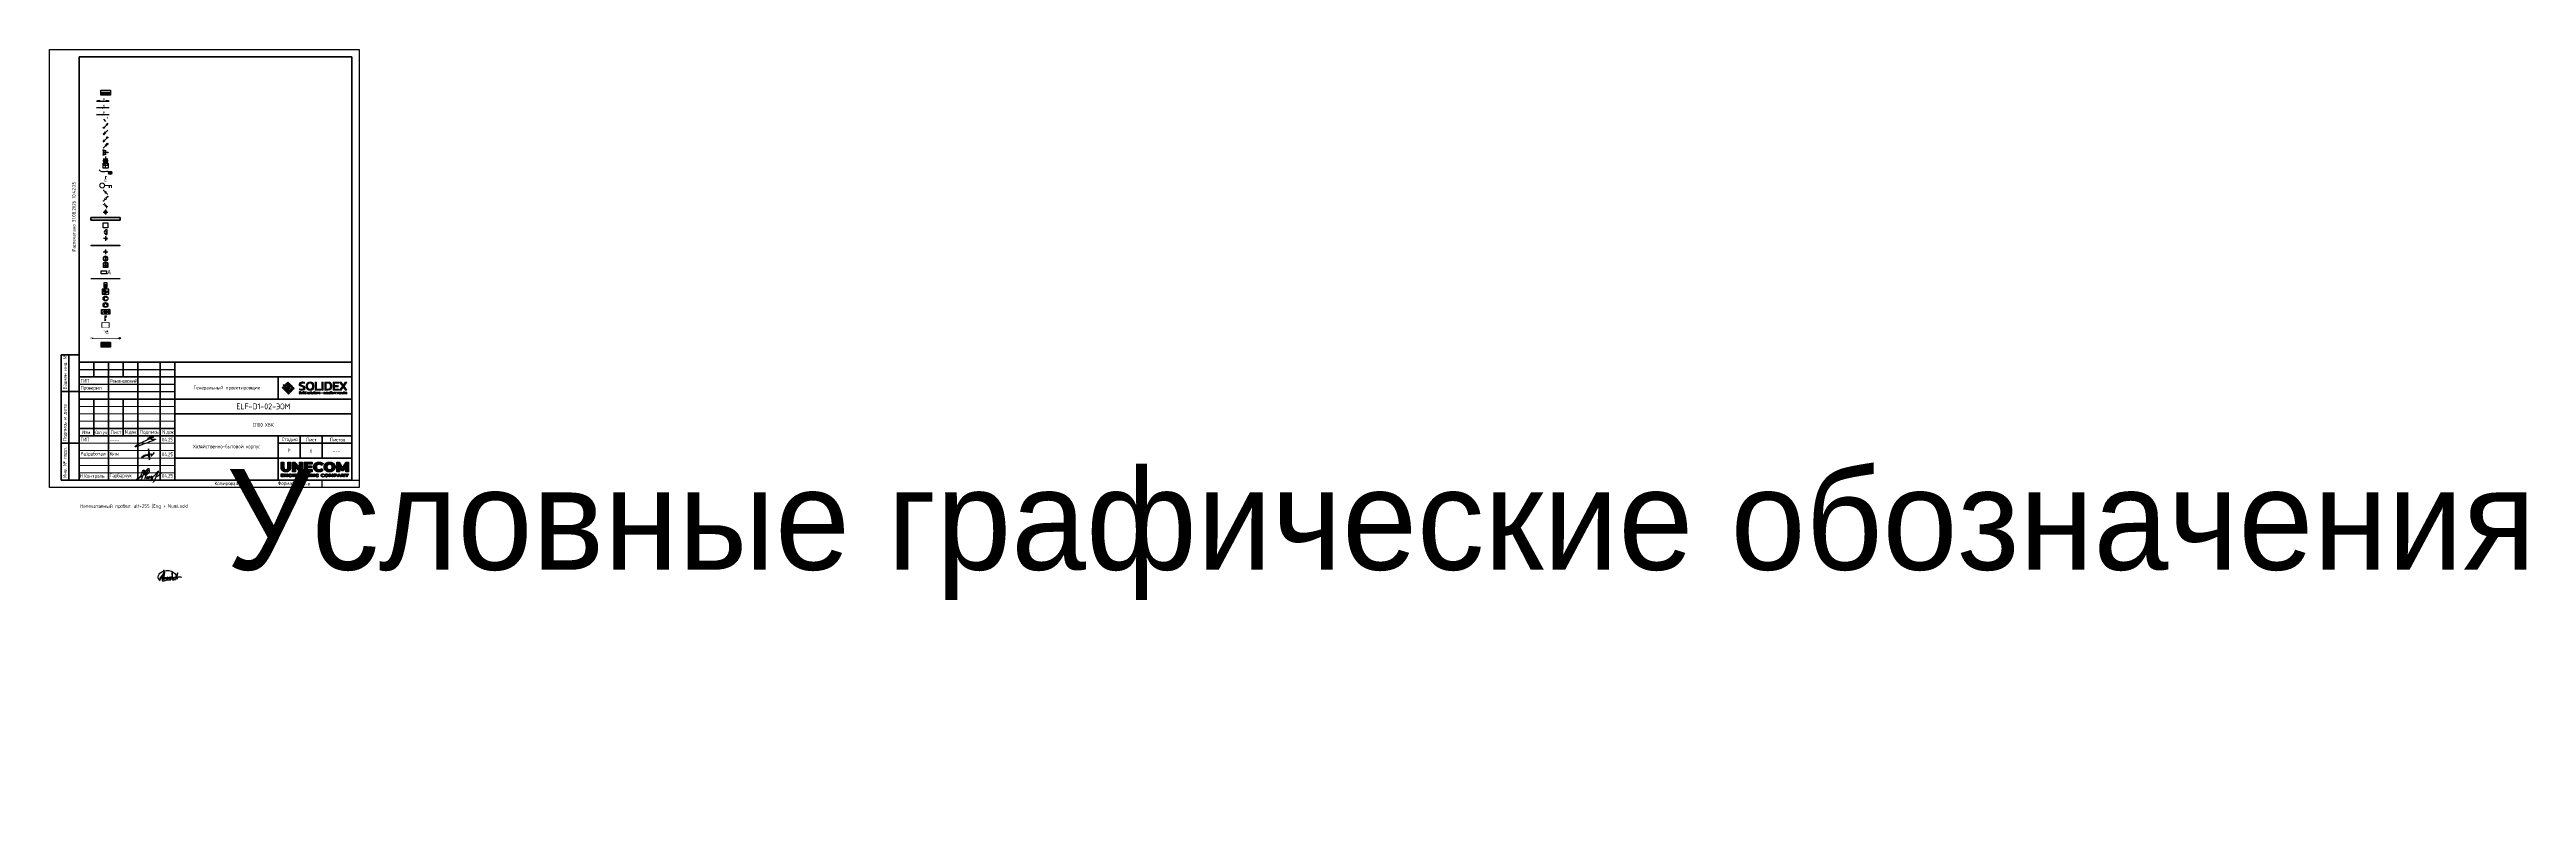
# Paper-space layout 'Layout1' of a CAD drawing. Header units: millimetres. Extents: x 0 to 1680, y -218 to 297.
import ezdxf
from ezdxf.enums import TextEntityAlignment as Align

# ---------------------------------------------------------------- set-up
doc = ezdxf.new("R2018")
doc.units = ezdxf.units.MM
doc.linetypes.add('$0$JIS_02_0.7', pattern=[1.35, 0.75, -0.6])
for name, color, linetype in [('$0$$0$0_UNC_4 LED. Оборудование 24', 1, 'Continuous'), ('$0$0_UNC_6 Обогрев. Оборудование', 1, 'Continuous'), ('0_Рамка', 7, 'Continuous'), ('Штамп$0$0_Подписи', 7, 'Continuous'), ('Штамп$0$LOGO_BLACK', 7, 'Continuous'), ('Штамп$0$LOGO_BLACK_FILL', 7, 'Continuous'), ('Штамп$0$LOGO_GREEN', 3, 'Continuous'), ('Штамп$0$LOGO_GREEN_FILL', 3, 'Continuous')]:
    doc.layers.add(name, color=color, linetype=linetype)
doc.layers.add('0_UNC Defpoints ЭОМ', color=6, linetype='Continuous', plot=False)
doc.layers.add('Штамп$0$-Подписи', color=5, linetype='Continuous', lineweight=25)
doc.layers.add('Штамп$0$Слой 1', color=7, linetype='Continuous', lineweight=0)
doc.styles.add('$0$$0$Unecom', font='GOST2304A_0.ttf', dxfattribs={"height": 2.5})
doc.styles.add('$0$$0$СПДС1.8', font='isocpeur.ttf', dxfattribs={"width": 0.8, "height": 1.8})
doc.styles.add('$0$$18$Unecom', font='GOST2304A_0.ttf', dxfattribs={"height": 2.5})
doc.styles.add('$0$СГЕНЕРИР_СТИЛЬ_1', font='')
doc.styles.get("Standard").update_dxf_attribs({"font": 'arial.ttf'})
doc.styles.add('Unecom', font='GOST2304A_0.ttf', dxfattribs={"height": 2.5})
doc.styles.add('СПДС', font='isocpeur.ttf', dxfattribs={"width": 0.9, "height": 2.5})
doc.styles.add('Штамп$0$Unecom', font='GOST2304A_0.ttf', dxfattribs={"height": 2.5})
doc.styles.get('$0$СГЕНЕРИР_СТИЛЬ_1').set_extended_font_data('Arial Кириллический')
doc.linetypes.add('$0$$0$зигзаг', pattern='A,0.00254,-5.08,[131,ltypeshp.shx,S=5.08,R=0,X=-5.08,Y=0],-10.16,[131,ltypeshp.shx,S=5.08,R=180,X=5.08,Y=0],-5.08', length=20.32254)

# ---------------------------------------------------------------- blocks, each defined once
blk = doc.blocks.new('Штамп$0$Вересов')
at = {"color": 5, "lineweight": 25}
blk.add_spline([(333, 226), (367, 243), (401, 254), (428, 260), (455, 265), (480, 268), (489, 265), (484, 251), (468, 239), (444, 224), (432, 216), (427, 210), (438, 205), (451, 205), (460, 202), (463, 195), (473, 195), (481, 197), (485, 197), (489, 194), (504, 197), (514, 199), (525, 199), (549, 202), (554, 202), (539, 190), (443, 148), (336, 106), (216, 64), (156, 41), (106, 25), (46, 5), (20, -2), (0, -1), (18, 21), (87, 68), (144, 100), (272, 161), (337, 190), (432, 230)], degree=3, dxfattribs=at)
blk = doc.blocks.new('*U1066')
at = {"color": 5, "lineweight": 25, "xscale": 0.025, "yscale": 0.025, "zscale": 0.025}
blk.add_blockref('Штамп$0$Вересов', (0.3, -1), dxfattribs=at)
blk = doc.blocks.new('Штамп$0$Block_1')
at = {"layer": 'Штамп$0$Слой 1', "true_color": 0x383836, "transparency": 33554687}
h = blk.add_hatch(color=250, dxfattribs=at)
h.dxf.hatch_style = 2
edge = h.paths.add_edge_path()
edge.add_spline(control_points=[(2746, -581), (2728, -581), (2714, -578), (2704, -574), (2704, -574), (2704, -554), (2704, -554), (2710, -556), (2716, -558), (2723, -559), (2730, -560), (2737, -561), (2744, -561), (2755, -561), (2763, -560), (2768, -557), (2774, -555), (2776, -550), (2776, -542), (2776, -538), (2775, -534), (2773, -531), (2771, -528), (2767, -526), (2762, -524), (2757, -522), (2749, -520), (2740, -518), (2726, -514), (2716, -509), (2710, -503), (2704, -497), (2701, -489), (2701, -479), (2701, -467), (2705, -458), (2714, -451), (2723, -444), (2735, -441), (2753, -441), (2761, -441), (2768, -442), (2775, -443), (2782, -444), (2787, -445), (2791, -447), (2791, -447), (2791, -467), (2791, -467), (2781, -463), (2769, -461), (2756, -461), (2746, -461), (2738, -462), (2732, -465), (2727, -467), (2724, -472), (2724, -479), (2724, -483), (2725, -486), (2727, -489), (2729, -491), (2732, -494), (2737, -495), (2742, -497), (2749, -499), (2757, -502), (2768, -504), (2777, -508), (2783, -512), (2789, -515), (2793, -520), (2796, -525), (2798, -530), (2799, -536), (2799, -542), (2799, -554), (2795, -564), (2786, -570), (2777, -577), (2764, -581), (2746, -581)], knot_values=[0, 0, 0, 0, 1, 1, 1, 2, 2, 2, 3, 3, 3, 4, 4, 4, 5, 5, 5, 6, 6, 6, 7, 7, 7, 8, 8, 8, 9, 9, 9, 10, 10, 10, 11, 11, 11, 12, 12, 12, 13, 13, 13, 14, 14, 14, 15, 15, 15, 16, 16, 16, 17, 17, 17, 18, 18, 18, 19, 19, 19, 20, 20, 20, 21, 21, 21, 22, 22, 22, 23, 23, 23, 24, 24, 24, 25, 25, 25, 26, 26, 26, 27, 27, 27, 27], degree=3, periodic=0)
h = blk.add_hatch(color=250, dxfattribs=at)
h.dxf.hatch_style = 2
edge = h.paths.add_edge_path()
edge.add_spline(control_points=[(2881, -561), (2896, -561), (2906, -557), (2913, -550), (2919, -542), (2923, -529), (2923, -511), (2923, -492), (2919, -479), (2913, -472), (2906, -464), (2896, -461), (2881, -461), (2867, -461), (2857, -464), (2850, -472), (2844, -479), (2840, -492), (2840, -511), (2840, -529), (2844, -542), (2850, -550), (2857, -557), (2867, -561), (2881, -561)], knot_values=[0, 0, 0, 0, 1, 1, 1, 2, 2, 2, 3, 3, 3, 4, 4, 4, 5, 5, 5, 6, 6, 6, 7, 7, 7, 8, 8, 8, 8], degree=3, periodic=0)
edge = h.paths.add_edge_path()
edge.add_spline(control_points=[(2881, -581), (2860, -581), (2844, -575), (2833, -564), (2823, -552), (2817, -535), (2817, -511), (2817, -487), (2823, -469), (2833, -458), (2844, -447), (2860, -441), (2881, -441), (2903, -441), (2919, -447), (2930, -458), (2940, -469), (2945, -487), (2945, -511), (2945, -535), (2940, -552), (2930, -564), (2919, -575), (2903, -581), (2881, -581)], knot_values=[0, 0, 0, 0, 1, 1, 1, 2, 2, 2, 3, 3, 3, 4, 4, 4, 5, 5, 5, 6, 6, 6, 7, 7, 7, 8, 8, 8, 8], degree=3, periodic=0)
h = blk.add_hatch(color=250, dxfattribs=at)
h.dxf.hatch_style = 2
edge = h.paths.add_edge_path()
edge.add_spline(control_points=[(2968, -578), (2968, -578), (2968, -443), (2968, -443), (2968, -443), (2991, -443), (2991, -443), (2991, -443), (2991, -561), (2991, -561), (2991, -561), (3060, -561), (3060, -561), (3060, -561), (3060, -578), (3060, -578), (3060, -578), (2968, -578), (2968, -578)], knot_values=[0, 0, 0, 0, 1, 1, 1, 2, 2, 2, 3, 3, 3, 4, 4, 4, 5, 5, 5, 6, 6, 6, 6], degree=3, periodic=0)
h = blk.add_hatch(color=250, dxfattribs=at)
h.dxf.hatch_style = 2
edge = h.paths.add_edge_path()
edge.add_spline(control_points=[(3078, -578), (3078, -578), (3078, -443), (3078, -443), (3078, -443), (3101, -443), (3101, -443), (3101, -443), (3101, -578), (3101, -578), (3101, -578), (3078, -578), (3078, -578)], knot_values=[0, 0, 0, 0, 1, 1, 1, 2, 2, 2, 3, 3, 3, 4, 4, 4, 4], degree=3, periodic=0)
h = blk.add_hatch(color=250, dxfattribs=at)
h.dxf.hatch_style = 2
edge = h.paths.add_edge_path()
edge.add_spline(control_points=[(3150, -561), (3150, -561), (3179, -561), (3179, -561), (3187, -561), (3195, -559), (3201, -557), (3207, -554), (3211, -549), (3214, -542), (3217, -535), (3218, -525), (3218, -512), (3218, -498), (3217, -488), (3214, -481), (3212, -473), (3207, -468), (3202, -465), (3196, -462), (3188, -461), (3179, -461), (3179, -461), (3150, -461), (3150, -461), (3150, -461), (3150, -561), (3150, -561)], knot_values=[0, 0, 0, 0, 1, 1, 1, 2, 2, 2, 3, 3, 3, 4, 4, 4, 5, 5, 5, 6, 6, 6, 7, 7, 7, 8, 8, 8, 9, 9, 9, 9], degree=3, periodic=0)
edge = h.paths.add_edge_path()
edge.add_spline(control_points=[(3127, -578), (3127, -578), (3127, -443), (3127, -443), (3127, -443), (3182, -443), (3182, -443), (3202, -443), (3217, -448), (3227, -459), (3236, -470), (3241, -487), (3241, -512), (3241, -535), (3236, -552), (3227, -562), (3217, -573), (3202, -578), (3182, -578), (3182, -578), (3127, -578), (3127, -578)], knot_values=[0, 0, 0, 0, 1, 1, 1, 2, 2, 2, 3, 3, 3, 4, 4, 4, 5, 5, 5, 6, 6, 6, 7, 7, 7, 7], degree=3, periodic=0)
h = blk.add_hatch(color=250, dxfattribs=at)
h.dxf.hatch_style = 2
edge = h.paths.add_edge_path()
edge.add_spline(control_points=[(3264, -578), (3264, -578), (3264, -443), (3264, -443), (3264, -443), (3358, -443), (3358, -443), (3358, -443), (3358, -461), (3358, -461), (3358, -461), (3287, -461), (3287, -461), (3287, -461), (3287, -502), (3287, -502), (3287, -502), (3350, -502), (3350, -502), (3350, -502), (3350, -520), (3350, -520), (3350, -520), (3287, -520), (3287, -520), (3287, -520), (3287, -561), (3287, -561), (3287, -561), (3358, -561), (3358, -561), (3358, -561), (3358, -578), (3358, -578), (3358, -578), (3264, -578), (3264, -578)], knot_values=[0, 0, 0, 0, 1, 1, 1, 2, 2, 2, 3, 3, 3, 4, 4, 4, 5, 5, 5, 6, 6, 6, 7, 7, 7, 8, 8, 8, 9, 9, 9, 10, 10, 10, 11, 11, 11, 12, 12, 12, 12], degree=3, periodic=0)
h = blk.add_hatch(color=250, dxfattribs=at)
h.dxf.hatch_style = 2
edge = h.paths.add_edge_path()
edge.add_spline(control_points=[(3370, -578), (3370, -578), (3418, -511), (3418, -511), (3418, -511), (3371, -443), (3371, -443), (3371, -443), (3397, -443), (3397, -443), (3397, -443), (3432, -493), (3432, -493), (3432, -493), (3466, -443), (3466, -443), (3466, -443), (3493, -443), (3493, -443), (3493, -443), (3445, -511), (3445, -511), (3445, -511), (3494, -578), (3494, -578), (3494, -578), (3467, -578), (3467, -578), (3467, -578), (3432, -529), (3432, -529), (3432, -529), (3397, -578), (3397, -578), (3397, -578), (3370, -578), (3370, -578)], knot_values=[0, 0, 0, 0, 1, 1, 1, 2, 2, 2, 3, 3, 3, 4, 4, 4, 5, 5, 5, 6, 6, 6, 7, 7, 7, 8, 8, 8, 9, 9, 9, 10, 10, 10, 11, 11, 11, 12, 12, 12, 12], degree=3, periodic=0)
at = {"layer": 'Штамп$0$Слой 1'}
for points, knots in [([(2746, -581), (2728, -581), (2714, -578), (2704, -574), (2704, -574), (2704, -554), (2704, -554), (2710, -556), (2716, -558), (2723, -559), (2730, -560), (2737, -561), (2744, -561), (2755, -561), (2763, -560), (2768, -557), (2774, -555), (2776, -550), (2776, -542), (2776, -538), (2775, -534), (2773, -531), (2771, -528), (2767, -526), (2762, -524), (2757, -522), (2749, -520), (2740, -518), (2726, -514), (2716, -509), (2710, -503), (2704, -497), (2701, -489), (2701, -479), (2701, -467), (2705, -458), (2714, -451), (2723, -444), (2735, -441), (2753, -441), (2761, -441), (2768, -442), (2775, -443), (2782, -444), (2787, -445), (2791, -447), (2791, -447), (2791, -467), (2791, -467), (2781, -463), (2769, -461), (2756, -461), (2746, -461), (2738, -462), (2732, -465), (2727, -467), (2724, -472), (2724, -479), (2724, -483), (2725, -486), (2727, -489), (2729, -491), (2732, -494), (2737, -495), (2742, -497), (2749, -499), (2757, -502), (2768, -504), (2777, -508), (2783, -512), (2789, -515), (2793, -520), (2796, -525), (2798, -530), (2799, -536), (2799, -542), (2799, -554), (2795, -564), (2786, -570), (2777, -577), (2764, -581), (2746, -581)], [0, 0, 0, 0, 1, 1, 1, 2, 2, 2, 3, 3, 3, 4, 4, 4, 5, 5, 5, 6, 6, 6, 7, 7, 7, 8, 8, 8, 9, 9, 9, 10, 10, 10, 11, 11, 11, 12, 12, 12, 13, 13, 13, 14, 14, 14, 15, 15, 15, 16, 16, 16, 17, 17, 17, 18, 18, 18, 19, 19, 19, 20, 20, 20, 21, 21, 21, 22, 22, 22, 23, 23, 23, 24, 24, 24, 25, 25, 25, 26, 26, 26, 27, 27, 27, 27]), ([(2881, -581), (2860, -581), (2844, -575), (2833, -564), (2823, -552), (2817, -535), (2817, -511), (2817, -487), (2823, -469), (2833, -458), (2844, -447), (2860, -441), (2881, -441), (2903, -441), (2919, -447), (2930, -458), (2940, -469), (2945, -487), (2945, -511), (2945, -535), (2940, -552), (2930, -564), (2919, -575), (2903, -581), (2881, -581)], [0, 0, 0, 0, 1, 1, 1, 2, 2, 2, 3, 3, 3, 4, 4, 4, 5, 5, 5, 6, 6, 6, 7, 7, 7, 8, 8, 8, 8]), ([(2881, -561), (2896, -561), (2906, -557), (2913, -550), (2919, -542), (2923, -529), (2923, -511), (2923, -492), (2919, -479), (2913, -472), (2906, -464), (2896, -461), (2881, -461), (2867, -461), (2857, -464), (2850, -472), (2844, -479), (2840, -492), (2840, -511), (2840, -529), (2844, -542), (2850, -550), (2857, -557), (2867, -561), (2881, -561)], [0, 0, 0, 0, 1, 1, 1, 2, 2, 2, 3, 3, 3, 4, 4, 4, 5, 5, 5, 6, 6, 6, 7, 7, 7, 8, 8, 8, 8]), ([(2968, -578), (2968, -578), (2968, -443), (2968, -443), (2968, -443), (2991, -443), (2991, -443), (2991, -443), (2991, -561), (2991, -561), (2991, -561), (3060, -561), (3060, -561), (3060, -561), (3060, -578), (3060, -578), (3060, -578), (2968, -578), (2968, -578)], [0, 0, 0, 0, 1, 1, 1, 2, 2, 2, 3, 3, 3, 4, 4, 4, 5, 5, 5, 6, 6, 6, 6]), ([(3078, -578), (3078, -578), (3078, -443), (3078, -443), (3078, -443), (3101, -443), (3101, -443), (3101, -443), (3101, -578), (3101, -578), (3101, -578), (3078, -578), (3078, -578)], [0, 0, 0, 0, 1, 1, 1, 2, 2, 2, 3, 3, 3, 4, 4, 4, 4]), ([(3127, -578), (3127, -578), (3127, -443), (3127, -443), (3127, -443), (3182, -443), (3182, -443), (3202, -443), (3217, -448), (3227, -459), (3236, -470), (3241, -487), (3241, -512), (3241, -535), (3236, -552), (3227, -562), (3217, -573), (3202, -578), (3182, -578), (3182, -578), (3127, -578), (3127, -578)], [0, 0, 0, 0, 1, 1, 1, 2, 2, 2, 3, 3, 3, 4, 4, 4, 5, 5, 5, 6, 6, 6, 7, 7, 7, 7]), ([(3150, -561), (3150, -561), (3179, -561), (3179, -561), (3187, -561), (3195, -559), (3201, -557), (3207, -554), (3211, -549), (3214, -542), (3217, -535), (3218, -525), (3218, -512), (3218, -498), (3217, -488), (3214, -481), (3212, -473), (3207, -468), (3202, -465), (3196, -462), (3188, -461), (3179, -461), (3179, -461), (3150, -461), (3150, -461), (3150, -461), (3150, -561), (3150, -561)], [0, 0, 0, 0, 1, 1, 1, 2, 2, 2, 3, 3, 3, 4, 4, 4, 5, 5, 5, 6, 6, 6, 7, 7, 7, 8, 8, 8, 9, 9, 9, 9]), ([(3264, -578), (3264, -578), (3264, -443), (3264, -443), (3264, -443), (3358, -443), (3358, -443), (3358, -443), (3358, -461), (3358, -461), (3358, -461), (3287, -461), (3287, -461), (3287, -461), (3287, -502), (3287, -502), (3287, -502), (3350, -502), (3350, -502), (3350, -502), (3350, -520), (3350, -520), (3350, -520), (3287, -520), (3287, -520), (3287, -520), (3287, -561), (3287, -561), (3287, -561), (3358, -561), (3358, -561), (3358, -561), (3358, -578), (3358, -578), (3358, -578), (3264, -578), (3264, -578)], [0, 0, 0, 0, 1, 1, 1, 2, 2, 2, 3, 3, 3, 4, 4, 4, 5, 5, 5, 6, 6, 6, 7, 7, 7, 8, 8, 8, 9, 9, 9, 10, 10, 10, 11, 11, 11, 12, 12, 12, 12]), ([(3370, -578), (3370, -578), (3418, -511), (3418, -511), (3418, -511), (3371, -443), (3371, -443), (3371, -443), (3397, -443), (3397, -443), (3397, -443), (3432, -493), (3432, -493), (3432, -493), (3466, -443), (3466, -443), (3466, -443), (3493, -443), (3493, -443), (3493, -443), (3445, -511), (3445, -511), (3445, -511), (3494, -578), (3494, -578), (3494, -578), (3467, -578), (3467, -578), (3467, -578), (3432, -529), (3432, -529), (3432, -529), (3397, -578), (3397, -578), (3397, -578), (3370, -578), (3370, -578)], [0, 0, 0, 0, 1, 1, 1, 2, 2, 2, 3, 3, 3, 4, 4, 4, 5, 5, 5, 6, 6, 6, 7, 7, 7, 8, 8, 8, 9, 9, 9, 10, 10, 10, 11, 11, 11, 12, 12, 12, 12])]:
    blk.add_open_spline(points, degree=3, knots=knots, dxfattribs=at)
blk = doc.blocks.new('Штамп$0$Block_2')
at = {"layer": 'Штамп$0$Слой 1', "true_color": 0x383836, "transparency": 33554687}
h = blk.add_hatch(color=250, dxfattribs=at)
h.dxf.hatch_style = 2
edge = h.paths.add_edge_path()
edge.add_spline(control_points=[(2715, -641), (2713, -641), (2711, -640), (2710, -640), (2708, -639), (2707, -639), (2705, -638), (2704, -637), (2703, -636), (2703, -635), (2702, -634), (2701, -633), (2701, -632), (2701, -632), (2704, -631), (2704, -631), (2705, -633), (2706, -634), (2708, -635), (2710, -637), (2712, -637), (2715, -637), (2718, -637), (2721, -637), (2722, -635), (2724, -634), (2725, -632), (2725, -630), (2725, -628), (2724, -627), (2723, -625), (2721, -624), (2719, -623), (2716, -622), (2716, -622), (2712, -621), (2712, -621), (2710, -621), (2709, -620), (2707, -620), (2706, -619), (2705, -618), (2704, -616), (2703, -615), (2702, -614), (2702, -612), (2702, -608), (2704, -606), (2706, -604), (2708, -602), (2711, -601), (2715, -601), (2718, -601), (2720, -601), (2722, -602), (2724, -603), (2725, -604), (2726, -605), (2728, -606), (2728, -608), (2729, -609), (2729, -609), (2725, -610), (2725, -610), (2725, -608), (2723, -607), (2721, -606), (2720, -604), (2717, -604), (2715, -604), (2712, -604), (2710, -605), (2708, -606), (2707, -607), (2706, -609), (2706, -611), (2706, -613), (2707, -615), (2708, -616), (2709, -617), (2711, -618), (2713, -618), (2713, -618), (2717, -619), (2717, -619), (2721, -620), (2724, -621), (2726, -623), (2728, -625), (2729, -627), (2729, -630), (2729, -632), (2728, -633), (2727, -635), (2726, -637), (2725, -638), (2723, -639), (2721, -640), (2718, -641), (2715, -641)], knot_values=[0, 0, 0, 0, 1, 1, 1, 2, 2, 2, 3, 3, 3, 4, 4, 4, 5, 5, 5, 6, 6, 6, 7, 7, 7, 8, 8, 8, 9, 9, 9, 10, 10, 10, 11, 11, 11, 12, 12, 12, 13, 13, 13, 14, 14, 14, 15, 15, 15, 16, 16, 16, 17, 17, 17, 18, 18, 18, 19, 19, 19, 20, 20, 20, 21, 21, 21, 22, 22, 22, 23, 23, 23, 24, 24, 24, 25, 25, 25, 26, 26, 26, 27, 27, 27, 28, 28, 28, 29, 29, 29, 30, 30, 30, 31, 31, 31, 32, 32, 32, 33, 33, 33, 33], degree=3, periodic=0)
h = blk.add_hatch(color=250, dxfattribs=at)
h.dxf.hatch_style = 2
edge = h.paths.add_edge_path()
edge.add_spline(control_points=[(2748, -638), (2750, -638), (2751, -637), (2753, -636), (2754, -635), (2756, -634), (2757, -632), (2757, -630), (2758, -628), (2758, -626), (2758, -624), (2757, -622), (2757, -620), (2756, -619), (2754, -617), (2753, -616), (2751, -615), (2750, -615), (2748, -615), (2746, -615), (2744, -615), (2742, -616), (2741, -617), (2740, -619), (2739, -620), (2738, -622), (2738, -624), (2738, -626), (2738, -628), (2738, -630), (2739, -632), (2740, -634), (2741, -635), (2742, -636), (2744, -637), (2746, -638), (2748, -638)], knot_values=[0, 0, 0, 0, 1, 1, 1, 2, 2, 2, 3, 3, 3, 4, 4, 4, 5, 5, 5, 6, 6, 6, 7, 7, 7, 8, 8, 8, 9, 9, 9, 10, 10, 10, 11, 11, 11, 12, 12, 12, 12], degree=3, periodic=0)
edge = h.paths.add_edge_path()
edge.add_spline(control_points=[(2748, -641), (2745, -641), (2743, -640), (2741, -639), (2739, -637), (2737, -636), (2736, -634), (2735, -631), (2734, -629), (2734, -626), (2734, -623), (2735, -621), (2736, -619), (2737, -616), (2739, -615), (2741, -614), (2743, -612), (2745, -612), (2748, -612), (2750, -612), (2753, -612), (2755, -614), (2757, -615), (2758, -616), (2759, -619), (2761, -621), (2761, -623), (2761, -626), (2761, -629), (2761, -631), (2759, -634), (2758, -636), (2757, -637), (2755, -639), (2753, -640), (2750, -641), (2748, -641)], knot_values=[0, 0, 0, 0, 1, 1, 1, 2, 2, 2, 3, 3, 3, 4, 4, 4, 5, 5, 5, 6, 6, 6, 7, 7, 7, 8, 8, 8, 9, 9, 9, 10, 10, 10, 11, 11, 11, 12, 12, 12, 12], degree=3, periodic=0)
h = blk.add_hatch(color=250, dxfattribs=at)
h.dxf.hatch_style = 2
edge = h.paths.add_edge_path()
edge.add_spline(control_points=[(2768, -640), (2768, -640), (2768, -601), (2768, -601), (2768, -601), (2771, -601), (2771, -601), (2771, -601), (2771, -640), (2771, -640), (2771, -640), (2768, -640), (2768, -640)], knot_values=[0, 0, 0, 0, 1, 1, 1, 2, 2, 2, 3, 3, 3, 4, 4, 4, 4], degree=3, periodic=0)
h = blk.add_hatch(color=250, dxfattribs=at)
h.dxf.hatch_style = 2
edge = h.paths.add_edge_path()
edge.add_spline(control_points=[(2779, -640), (2779, -640), (2779, -612), (2779, -612), (2779, -612), (2783, -612), (2783, -612), (2783, -612), (2783, -640), (2783, -640), (2783, -640), (2779, -640), (2779, -640)], knot_values=[0, 0, 0, 0, 1, 1, 1, 2, 2, 2, 3, 3, 3, 4, 4, 4, 4], degree=3, periodic=0)
edge = h.paths.add_edge_path()
edge.add_spline(control_points=[(2781, -605), (2781, -605), (2780, -605), (2780, -605), (2779, -604), (2779, -604), (2779, -603), (2779, -602), (2779, -602), (2780, -601), (2780, -601), (2781, -601), (2781, -601), (2782, -601), (2782, -601), (2783, -601), (2783, -602), (2783, -602), (2783, -603), (2783, -604), (2783, -604), (2783, -605), (2782, -605), (2782, -605), (2781, -605)], knot_values=[0, 0, 0, 0, 1, 1, 1, 2, 2, 2, 3, 3, 3, 4, 4, 4, 5, 5, 5, 6, 6, 6, 7, 7, 7, 8, 8, 8, 8], degree=3, periodic=0)
h = blk.add_hatch(color=250, dxfattribs=at)
h.dxf.hatch_style = 2
edge = h.paths.add_edge_path()
edge.add_spline(control_points=[(2812, -640), (2812, -640), (2812, -635), (2812, -635), (2812, -635), (2812, -601), (2812, -601), (2812, -601), (2815, -601), (2815, -601), (2815, -601), (2815, -640), (2815, -640), (2815, -640), (2812, -640), (2812, -640)], knot_values=[0, 0, 0, 0, 1, 1, 1, 2, 2, 2, 3, 3, 3, 4, 4, 4, 5, 5, 5, 5], degree=3, periodic=0)
edge = h.paths.add_edge_path()
edge.add_spline(control_points=[(2803, -638), (2805, -638), (2806, -637), (2807, -636), (2809, -635), (2810, -634), (2811, -632), (2811, -630), (2812, -628), (2812, -626), (2812, -624), (2811, -622), (2811, -620), (2810, -618), (2809, -617), (2807, -616), (2806, -615), (2805, -615), (2803, -615), (2801, -615), (2799, -615), (2798, -616), (2796, -617), (2795, -618), (2794, -620), (2793, -622), (2793, -624), (2793, -626), (2793, -628), (2793, -630), (2794, -632), (2795, -634), (2796, -635), (2798, -636), (2799, -637), (2801, -638), (2803, -638)], knot_values=[0, 0, 0, 0, 1, 1, 1, 2, 2, 2, 3, 3, 3, 4, 4, 4, 5, 5, 5, 6, 6, 6, 7, 7, 7, 8, 8, 8, 9, 9, 9, 10, 10, 10, 11, 11, 11, 12, 12, 12, 12], degree=3, periodic=0)
edge = h.paths.add_edge_path()
edge.add_spline(control_points=[(2802, -641), (2800, -641), (2798, -640), (2796, -639), (2794, -637), (2792, -636), (2791, -634), (2790, -631), (2790, -629), (2790, -626), (2790, -623), (2790, -621), (2791, -619), (2792, -616), (2794, -615), (2796, -614), (2798, -612), (2800, -612), (2802, -612), (2804, -612), (2807, -612), (2808, -614), (2810, -615), (2812, -616), (2813, -619), (2814, -621), (2814, -623), (2814, -626), (2814, -629), (2814, -631), (2813, -634), (2812, -636), (2810, -637), (2808, -639), (2807, -640), (2804, -641), (2802, -641)], knot_values=[0, 0, 0, 0, 1, 1, 1, 2, 2, 2, 3, 3, 3, 4, 4, 4, 5, 5, 5, 6, 6, 6, 7, 7, 7, 8, 8, 8, 9, 9, 9, 10, 10, 10, 11, 11, 11, 12, 12, 12, 12], degree=3, periodic=0)
h = blk.add_hatch(color=250, dxfattribs=at)
h.dxf.hatch_style = 2
edge = h.paths.add_edge_path()
edge.add_spline(control_points=[(2846, -641), (2844, -641), (2843, -640), (2841, -640), (2840, -639), (2838, -638), (2837, -637), (2836, -636), (2836, -635), (2835, -634), (2835, -634), (2838, -633), (2838, -633), (2839, -634), (2840, -635), (2841, -636), (2843, -637), (2844, -638), (2846, -638), (2848, -638), (2849, -637), (2851, -636), (2852, -636), (2853, -634), (2853, -633), (2853, -632), (2852, -631), (2851, -630), (2850, -629), (2849, -628), (2847, -628), (2847, -628), (2844, -627), (2844, -627), (2842, -626), (2840, -625), (2839, -624), (2837, -623), (2837, -621), (2837, -620), (2837, -617), (2837, -615), (2839, -614), (2841, -612), (2843, -612), (2847, -612), (2848, -612), (2850, -612), (2851, -612), (2852, -613), (2853, -614), (2854, -614), (2855, -615), (2856, -616), (2856, -617), (2856, -617), (2853, -619), (2853, -619), (2853, -617), (2852, -616), (2851, -616), (2849, -615), (2848, -615), (2846, -615), (2844, -615), (2843, -615), (2842, -616), (2840, -617), (2840, -618), (2840, -619), (2840, -620), (2840, -621), (2841, -622), (2842, -623), (2843, -623), (2845, -624), (2845, -624), (2848, -624), (2848, -624), (2849, -625), (2851, -625), (2852, -626), (2853, -627), (2854, -628), (2855, -629), (2856, -630), (2856, -631), (2856, -633), (2856, -634), (2856, -636), (2855, -637), (2854, -638), (2853, -639), (2851, -640), (2850, -640), (2848, -641), (2846, -641)], knot_values=[0, 0, 0, 0, 1, 1, 1, 2, 2, 2, 3, 3, 3, 4, 4, 4, 5, 5, 5, 6, 6, 6, 7, 7, 7, 8, 8, 8, 9, 9, 9, 10, 10, 10, 11, 11, 11, 12, 12, 12, 13, 13, 13, 14, 14, 14, 15, 15, 15, 16, 16, 16, 17, 17, 17, 18, 18, 18, 19, 19, 19, 20, 20, 20, 21, 21, 21, 22, 22, 22, 23, 23, 23, 24, 24, 24, 25, 25, 25, 26, 26, 26, 27, 27, 27, 28, 28, 28, 29, 29, 29, 30, 30, 30, 31, 31, 31, 32, 32, 32, 32], degree=3, periodic=0)
h = blk.add_hatch(color=250, dxfattribs=at)
h.dxf.hatch_style = 2
edge = h.paths.add_edge_path()
edge.add_spline(control_points=[(2875, -638), (2877, -638), (2878, -637), (2880, -636), (2881, -635), (2883, -634), (2883, -632), (2884, -630), (2885, -628), (2885, -626), (2885, -624), (2884, -622), (2883, -620), (2883, -619), (2881, -617), (2880, -616), (2878, -615), (2877, -615), (2875, -615), (2873, -615), (2871, -615), (2869, -616), (2868, -617), (2867, -619), (2866, -620), (2865, -622), (2864, -624), (2864, -626), (2864, -628), (2865, -630), (2866, -632), (2867, -634), (2868, -635), (2869, -636), (2871, -637), (2873, -638), (2875, -638)], knot_values=[0, 0, 0, 0, 1, 1, 1, 2, 2, 2, 3, 3, 3, 4, 4, 4, 5, 5, 5, 6, 6, 6, 7, 7, 7, 8, 8, 8, 9, 9, 9, 10, 10, 10, 11, 11, 11, 12, 12, 12, 12], degree=3, periodic=0)
edge = h.paths.add_edge_path()
edge.add_spline(control_points=[(2875, -641), (2872, -641), (2870, -640), (2868, -639), (2866, -637), (2864, -636), (2863, -634), (2862, -631), (2861, -629), (2861, -626), (2861, -623), (2862, -621), (2863, -619), (2864, -616), (2866, -615), (2868, -614), (2870, -612), (2872, -612), (2875, -612), (2877, -612), (2880, -612), (2882, -614), (2884, -615), (2885, -616), (2886, -619), (2887, -621), (2888, -623), (2888, -626), (2888, -629), (2887, -631), (2886, -634), (2885, -636), (2884, -637), (2882, -639), (2880, -640), (2877, -641), (2875, -641)], knot_values=[0, 0, 0, 0, 1, 1, 1, 2, 2, 2, 3, 3, 3, 4, 4, 4, 5, 5, 5, 6, 6, 6, 7, 7, 7, 8, 8, 8, 9, 9, 9, 10, 10, 10, 11, 11, 11, 12, 12, 12, 12], degree=3, periodic=0)
h = blk.add_hatch(color=250, dxfattribs=at)
h.dxf.hatch_style = 2
edge = h.paths.add_edge_path()
edge.add_spline(control_points=[(2895, -640), (2895, -640), (2895, -601), (2895, -601), (2895, -601), (2898, -601), (2898, -601), (2898, -601), (2898, -640), (2898, -640), (2898, -640), (2895, -640), (2895, -640)], knot_values=[0, 0, 0, 0, 1, 1, 1, 2, 2, 2, 3, 3, 3, 4, 4, 4, 4], degree=3, periodic=0)
h = blk.add_hatch(color=250, dxfattribs=at)
h.dxf.hatch_style = 2
edge = h.paths.add_edge_path()
edge.add_spline(control_points=[(2925, -640), (2925, -640), (2925, -635), (2925, -635), (2925, -635), (2925, -612), (2925, -612), (2925, -612), (2928, -612), (2928, -612), (2928, -612), (2928, -640), (2928, -640), (2928, -640), (2925, -640), (2925, -640)], knot_values=[0, 0, 0, 0, 1, 1, 1, 2, 2, 2, 3, 3, 3, 4, 4, 4, 5, 5, 5, 5], degree=3, periodic=0)
edge = h.paths.add_edge_path()
edge.add_spline(control_points=[(2909, -626), (2909, -630), (2909, -632), (2910, -633), (2910, -635), (2911, -636), (2913, -637), (2914, -637), (2915, -637), (2917, -637), (2919, -637), (2921, -637), (2923, -635), (2924, -633), (2925, -630), (2925, -627), (2925, -627), (2927, -627), (2927, -627), (2927, -629), (2927, -632), (2926, -634), (2925, -636), (2924, -638), (2922, -639), (2921, -640), (2919, -641), (2916, -641), (2914, -641), (2912, -640), (2911, -639), (2909, -638), (2908, -637), (2907, -635), (2906, -633), (2905, -631), (2905, -628), (2905, -628), (2905, -626), (2905, -626), (2905, -626), (2909, -626), (2909, -626)], knot_values=[0, 0, 0, 0, 1, 1, 1, 2, 2, 2, 3, 3, 3, 4, 4, 4, 5, 5, 5, 6, 6, 6, 7, 7, 7, 8, 8, 8, 9, 9, 9, 10, 10, 10, 11, 11, 11, 12, 12, 12, 13, 13, 13, 14, 14, 14, 14], degree=3, periodic=0)
edge = h.paths.add_edge_path()
edge.add_spline(control_points=[(2905, -626), (2905, -626), (2905, -612), (2905, -612), (2905, -612), (2909, -612), (2909, -612), (2909, -612), (2909, -626), (2909, -626), (2909, -626), (2905, -626), (2905, -626)], knot_values=[0, 0, 0, 0, 1, 1, 1, 2, 2, 2, 3, 3, 3, 4, 4, 4, 4], degree=3, periodic=0)
h = blk.add_hatch(color=250, dxfattribs=at)
h.dxf.hatch_style = 2
edge = h.paths.add_edge_path()
edge.add_spline(control_points=[(2947, -641), (2944, -641), (2942, -640), (2941, -639), (2939, -637), (2938, -635), (2938, -633), (2938, -633), (2938, -604), (2938, -604), (2938, -604), (2942, -604), (2942, -604), (2942, -604), (2942, -633), (2942, -633), (2942, -634), (2942, -635), (2943, -636), (2944, -637), (2945, -638), (2947, -638), (2947, -638), (2947, -637), (2948, -637), (2948, -637), (2949, -637), (2950, -636), (2950, -636), (2951, -639), (2951, -639), (2950, -640), (2949, -640), (2949, -640), (2948, -640), (2947, -641), (2947, -641)], knot_values=[0, 0, 0, 0, 1, 1, 1, 2, 2, 2, 3, 3, 3, 4, 4, 4, 5, 5, 5, 6, 6, 6, 7, 7, 7, 8, 8, 8, 9, 9, 9, 10, 10, 10, 11, 11, 11, 12, 12, 12, 12], degree=3, periodic=0)
edge = h.paths.add_edge_path()
edge.add_spline(control_points=[(2934, -615), (2934, -615), (2934, -612), (2934, -612), (2934, -612), (2951, -612), (2951, -612), (2951, -612), (2951, -615), (2951, -615), (2951, -615), (2934, -615), (2934, -615)], knot_values=[0, 0, 0, 0, 1, 1, 1, 2, 2, 2, 3, 3, 3, 4, 4, 4, 4], degree=3, periodic=0)
h = blk.add_hatch(color=250, dxfattribs=at)
h.dxf.hatch_style = 2
edge = h.paths.add_edge_path()
edge.add_spline(control_points=[(2957, -640), (2957, -640), (2957, -612), (2957, -612), (2957, -612), (2960, -612), (2960, -612), (2960, -612), (2960, -640), (2960, -640), (2960, -640), (2957, -640), (2957, -640)], knot_values=[0, 0, 0, 0, 1, 1, 1, 2, 2, 2, 3, 3, 3, 4, 4, 4, 4], degree=3, periodic=0)
edge = h.paths.add_edge_path()
edge.add_spline(control_points=[(2959, -605), (2958, -605), (2958, -605), (2957, -605), (2957, -604), (2957, -604), (2957, -603), (2957, -602), (2957, -602), (2957, -601), (2958, -601), (2958, -601), (2959, -601), (2959, -601), (2960, -601), (2960, -601), (2961, -602), (2961, -602), (2961, -603), (2961, -604), (2961, -604), (2960, -605), (2960, -605), (2959, -605), (2959, -605)], knot_values=[0, 0, 0, 0, 1, 1, 1, 2, 2, 2, 3, 3, 3, 4, 4, 4, 5, 5, 5, 6, 6, 6, 7, 7, 7, 8, 8, 8, 8], degree=3, periodic=0)
h = blk.add_hatch(color=250, dxfattribs=at)
h.dxf.hatch_style = 2
edge = h.paths.add_edge_path()
edge.add_spline(control_points=[(2981, -638), (2983, -638), (2985, -637), (2986, -636), (2988, -635), (2989, -634), (2990, -632), (2990, -630), (2991, -628), (2991, -626), (2991, -624), (2990, -622), (2990, -620), (2989, -619), (2988, -617), (2986, -616), (2984, -615), (2983, -615), (2981, -615), (2979, -615), (2977, -615), (2975, -616), (2974, -617), (2973, -619), (2972, -620), (2971, -622), (2971, -624), (2971, -626), (2971, -628), (2971, -630), (2972, -632), (2973, -634), (2974, -635), (2976, -636), (2977, -637), (2979, -638), (2981, -638)], knot_values=[0, 0, 0, 0, 1, 1, 1, 2, 2, 2, 3, 3, 3, 4, 4, 4, 5, 5, 5, 6, 6, 6, 7, 7, 7, 8, 8, 8, 9, 9, 9, 10, 10, 10, 11, 11, 11, 12, 12, 12, 12], degree=3, periodic=0)
edge = h.paths.add_edge_path()
edge.add_spline(control_points=[(2981, -641), (2978, -641), (2976, -640), (2974, -639), (2972, -637), (2970, -636), (2969, -634), (2968, -631), (2967, -629), (2967, -626), (2967, -623), (2968, -621), (2969, -619), (2970, -616), (2972, -615), (2974, -614), (2976, -612), (2978, -612), (2981, -612), (2983, -612), (2986, -612), (2988, -614), (2990, -615), (2991, -616), (2993, -619), (2994, -621), (2994, -623), (2994, -626), (2994, -629), (2994, -631), (2993, -634), (2991, -636), (2990, -637), (2988, -639), (2986, -640), (2983, -641), (2981, -641)], knot_values=[0, 0, 0, 0, 1, 1, 1, 2, 2, 2, 3, 3, 3, 4, 4, 4, 5, 5, 5, 6, 6, 6, 7, 7, 7, 8, 8, 8, 9, 9, 9, 10, 10, 10, 11, 11, 11, 12, 12, 12, 12], degree=3, periodic=0)
h = blk.add_hatch(color=250, dxfattribs=at)
h.dxf.hatch_style = 2
edge = h.paths.add_edge_path()
edge.add_spline(control_points=[(3021, -640), (3021, -640), (3021, -626), (3021, -626), (3021, -626), (3024, -626), (3024, -626), (3024, -626), (3024, -640), (3024, -640), (3024, -640), (3021, -640), (3021, -640)], knot_values=[0, 0, 0, 0, 1, 1, 1, 2, 2, 2, 3, 3, 3, 4, 4, 4, 4], degree=3, periodic=0)
edge = h.paths.add_edge_path()
edge.add_spline(control_points=[(3021, -626), (3021, -623), (3020, -620), (3019, -619), (3019, -617), (3018, -616), (3017, -616), (3015, -615), (3014, -615), (3012, -615), (3010, -615), (3008, -616), (3006, -618), (3005, -620), (3004, -622), (3004, -626), (3004, -626), (3002, -626), (3002, -626), (3002, -623), (3002, -620), (3003, -618), (3004, -616), (3005, -615), (3007, -613), (3009, -612), (3011, -612), (3013, -612), (3015, -612), (3017, -612), (3019, -613), (3020, -614), (3022, -615), (3023, -617), (3023, -619), (3024, -621), (3024, -625), (3024, -625), (3024, -626), (3024, -626), (3024, -626), (3021, -626), (3021, -626)], knot_values=[0, 0, 0, 0, 1, 1, 1, 2, 2, 2, 3, 3, 3, 4, 4, 4, 5, 5, 5, 6, 6, 6, 7, 7, 7, 8, 8, 8, 9, 9, 9, 10, 10, 10, 11, 11, 11, 12, 12, 12, 13, 13, 13, 14, 14, 14, 14], degree=3, periodic=0)
edge = h.paths.add_edge_path()
edge.add_spline(control_points=[(3001, -640), (3001, -640), (3001, -612), (3001, -612), (3001, -612), (3004, -612), (3004, -612), (3004, -612), (3004, -617), (3004, -617), (3004, -617), (3004, -640), (3004, -640), (3004, -640), (3001, -640), (3001, -640)], knot_values=[0, 0, 0, 0, 1, 1, 1, 2, 2, 2, 3, 3, 3, 4, 4, 4, 5, 5, 5, 5], degree=3, periodic=0)
h = blk.add_hatch(color=250, dxfattribs=at)
h.dxf.hatch_style = 2
edge = h.paths.add_edge_path()
edge.add_spline(control_points=[(3041, -641), (3039, -641), (3037, -640), (3035, -640), (3034, -639), (3033, -638), (3032, -637), (3031, -636), (3030, -635), (3030, -634), (3030, -634), (3033, -633), (3033, -633), (3033, -634), (3034, -635), (3036, -636), (3037, -637), (3038, -638), (3040, -638), (3042, -638), (3044, -637), (3045, -636), (3046, -636), (3047, -634), (3047, -633), (3047, -632), (3047, -631), (3046, -630), (3045, -629), (3043, -628), (3041, -628), (3041, -628), (3038, -627), (3038, -627), (3036, -626), (3034, -625), (3033, -624), (3031, -623), (3031, -621), (3031, -620), (3031, -617), (3032, -615), (3033, -614), (3035, -612), (3037, -612), (3041, -612), (3042, -612), (3044, -612), (3045, -612), (3046, -613), (3047, -614), (3048, -614), (3049, -615), (3050, -616), (3050, -617), (3050, -617), (3047, -619), (3047, -619), (3047, -617), (3046, -616), (3045, -616), (3044, -615), (3042, -615), (3040, -615), (3038, -615), (3037, -615), (3036, -616), (3035, -617), (3034, -618), (3034, -619), (3034, -620), (3034, -621), (3035, -622), (3036, -623), (3038, -623), (3039, -624), (3039, -624), (3042, -624), (3042, -624), (3044, -625), (3045, -625), (3046, -626), (3048, -627), (3049, -628), (3049, -629), (3050, -630), (3050, -631), (3050, -633), (3050, -634), (3050, -636), (3049, -637), (3048, -638), (3047, -639), (3046, -640), (3044, -640), (3042, -641), (3041, -641)], knot_values=[0, 0, 0, 0, 1, 1, 1, 2, 2, 2, 3, 3, 3, 4, 4, 4, 5, 5, 5, 6, 6, 6, 7, 7, 7, 8, 8, 8, 9, 9, 9, 10, 10, 10, 11, 11, 11, 12, 12, 12, 13, 13, 13, 14, 14, 14, 15, 15, 15, 16, 16, 16, 17, 17, 17, 18, 18, 18, 19, 19, 19, 20, 20, 20, 21, 21, 21, 22, 22, 22, 23, 23, 23, 24, 24, 24, 25, 25, 25, 26, 26, 26, 27, 27, 27, 28, 28, 28, 29, 29, 29, 30, 30, 30, 31, 31, 31, 32, 32, 32, 32], degree=3, periodic=0)
h = blk.add_hatch(color=250, dxfattribs=at)
h.dxf.hatch_style = 2
edge = h.paths.add_edge_path()
edge.add_spline(control_points=[(3070, -625), (3070, -625), (3070, -622), (3070, -622), (3070, -622), (3086, -622), (3086, -622), (3086, -622), (3086, -625), (3086, -625), (3086, -625), (3070, -625), (3070, -625)], knot_values=[0, 0, 0, 0, 1, 1, 1, 2, 2, 2, 3, 3, 3, 4, 4, 4, 4], degree=3, periodic=0)
h = blk.add_hatch(color=250, dxfattribs=at)
h.dxf.hatch_style = 2
edge = h.paths.add_edge_path()
edge.add_spline(control_points=[(3109, -624), (3109, -624), (3108, -623), (3108, -623), (3108, -623), (3129, -623), (3129, -623), (3129, -623), (3128, -625), (3128, -625), (3128, -623), (3127, -621), (3127, -619), (3126, -618), (3125, -617), (3124, -616), (3122, -615), (3121, -615), (3119, -615), (3117, -615), (3116, -615), (3114, -616), (3113, -617), (3112, -618), (3111, -619), (3110, -621), (3109, -623), (3109, -624)], knot_values=[0, 0, 0, 0, 1, 1, 1, 2, 2, 2, 3, 3, 3, 4, 4, 4, 5, 5, 5, 6, 6, 6, 7, 7, 7, 8, 8, 8, 9, 9, 9, 9], degree=3, periodic=0)
edge = h.paths.add_edge_path()
edge.add_spline(control_points=[(3119, -641), (3117, -641), (3114, -640), (3112, -639), (3110, -637), (3109, -636), (3108, -634), (3106, -631), (3106, -629), (3106, -626), (3106, -623), (3106, -621), (3108, -619), (3109, -616), (3110, -615), (3112, -614), (3114, -612), (3117, -612), (3119, -612), (3122, -612), (3124, -612), (3126, -614), (3128, -615), (3129, -617), (3130, -619), (3131, -621), (3131, -624), (3131, -627), (3131, -627), (3108, -627), (3108, -627), (3108, -627), (3109, -625), (3109, -625), (3109, -628), (3110, -630), (3110, -632), (3111, -634), (3112, -635), (3114, -636), (3116, -637), (3117, -638), (3119, -638), (3122, -638), (3123, -637), (3125, -636), (3126, -635), (3127, -634), (3128, -632), (3128, -632), (3131, -634), (3131, -634), (3130, -635), (3129, -636), (3128, -637), (3127, -638), (3126, -639), (3124, -640), (3123, -640), (3121, -641), (3119, -641)], knot_values=[0, 0, 0, 0, 1, 1, 1, 2, 2, 2, 3, 3, 3, 4, 4, 4, 5, 5, 5, 6, 6, 6, 7, 7, 7, 8, 8, 8, 9, 9, 9, 10, 10, 10, 11, 11, 11, 12, 12, 12, 13, 13, 13, 14, 14, 14, 15, 15, 15, 16, 16, 16, 17, 17, 17, 18, 18, 18, 19, 19, 19, 20, 20, 20, 20], degree=3, periodic=0)
h = blk.add_hatch(color=250, dxfattribs=at)
h.dxf.hatch_style = 2
edge = h.paths.add_edge_path()
edge.add_spline(control_points=[(3154, -640), (3154, -640), (3145, -627), (3145, -627), (3145, -627), (3135, -612), (3135, -612), (3135, -612), (3138, -612), (3138, -612), (3138, -612), (3146, -624), (3146, -624), (3146, -624), (3158, -640), (3158, -640), (3158, -640), (3154, -640), (3154, -640)], knot_values=[0, 0, 0, 0, 1, 1, 1, 2, 2, 2, 3, 3, 3, 4, 4, 4, 5, 5, 5, 6, 6, 6, 6], degree=3, periodic=0)
edge = h.paths.add_edge_path()
edge.add_spline(control_points=[(3134, -640), (3134, -640), (3145, -624), (3145, -624), (3145, -624), (3153, -612), (3153, -612), (3153, -612), (3157, -612), (3157, -612), (3157, -612), (3147, -627), (3147, -627), (3147, -627), (3138, -640), (3138, -640), (3138, -640), (3134, -640), (3134, -640)], knot_values=[0, 0, 0, 0, 1, 1, 1, 2, 2, 2, 3, 3, 3, 4, 4, 4, 5, 5, 5, 6, 6, 6, 6], degree=3, periodic=0)
h = blk.add_hatch(color=250, dxfattribs=at)
h.dxf.hatch_style = 2
edge = h.paths.add_edge_path()
edge.add_spline(control_points=[(3174, -641), (3171, -641), (3169, -640), (3167, -639), (3165, -637), (3163, -636), (3162, -634), (3161, -631), (3161, -629), (3161, -626), (3161, -623), (3161, -621), (3162, -619), (3163, -616), (3165, -615), (3167, -614), (3169, -612), (3171, -612), (3174, -612), (3177, -612), (3179, -612), (3181, -613), (3183, -615), (3185, -616), (3186, -618), (3186, -618), (3183, -620), (3183, -620), (3182, -618), (3181, -617), (3179, -616), (3178, -615), (3176, -615), (3174, -615), (3172, -615), (3170, -615), (3169, -616), (3167, -617), (3166, -619), (3165, -620), (3164, -622), (3164, -624), (3164, -626), (3164, -628), (3164, -630), (3165, -632), (3166, -634), (3167, -635), (3169, -636), (3170, -637), (3172, -638), (3174, -638), (3176, -638), (3178, -637), (3179, -636), (3181, -635), (3182, -634), (3183, -632), (3183, -632), (3186, -633), (3186, -633), (3185, -636), (3183, -637), (3181, -639), (3179, -640), (3177, -641), (3174, -641)], knot_values=[0, 0, 0, 0, 1, 1, 1, 2, 2, 2, 3, 3, 3, 4, 4, 4, 5, 5, 5, 6, 6, 6, 7, 7, 7, 8, 8, 8, 9, 9, 9, 10, 10, 10, 11, 11, 11, 12, 12, 12, 13, 13, 13, 14, 14, 14, 15, 15, 15, 16, 16, 16, 17, 17, 17, 18, 18, 18, 19, 19, 19, 20, 20, 20, 21, 21, 21, 22, 22, 22, 22], degree=3, periodic=0)
h = blk.add_hatch(color=250, dxfattribs=at)
h.dxf.hatch_style = 2
edge = h.paths.add_edge_path()
edge.add_spline(control_points=[(3194, -624), (3194, -624), (3192, -623), (3192, -623), (3192, -623), (3214, -623), (3214, -623), (3214, -623), (3212, -625), (3212, -625), (3212, -623), (3212, -621), (3211, -619), (3210, -618), (3209, -617), (3208, -616), (3207, -615), (3205, -615), (3203, -615), (3202, -615), (3200, -615), (3199, -616), (3197, -617), (3196, -618), (3195, -619), (3194, -621), (3194, -623), (3194, -624)], knot_values=[0, 0, 0, 0, 1, 1, 1, 2, 2, 2, 3, 3, 3, 4, 4, 4, 5, 5, 5, 6, 6, 6, 7, 7, 7, 8, 8, 8, 9, 9, 9, 9], degree=3, periodic=0)
edge = h.paths.add_edge_path()
edge.add_spline(control_points=[(3204, -641), (3201, -641), (3199, -640), (3197, -639), (3195, -637), (3193, -636), (3192, -634), (3191, -631), (3190, -629), (3190, -626), (3190, -623), (3191, -621), (3192, -619), (3193, -616), (3195, -615), (3197, -614), (3199, -612), (3201, -612), (3203, -612), (3206, -612), (3208, -612), (3210, -614), (3212, -615), (3213, -617), (3214, -619), (3215, -621), (3216, -624), (3216, -627), (3216, -627), (3192, -627), (3192, -627), (3192, -627), (3193, -625), (3193, -625), (3193, -628), (3194, -630), (3195, -632), (3196, -634), (3197, -635), (3198, -636), (3200, -637), (3202, -638), (3204, -638), (3206, -638), (3208, -637), (3209, -636), (3211, -635), (3212, -634), (3213, -632), (3213, -632), (3215, -634), (3215, -634), (3215, -635), (3214, -636), (3213, -637), (3212, -638), (3210, -639), (3209, -640), (3207, -640), (3206, -641), (3204, -641)], knot_values=[0, 0, 0, 0, 1, 1, 1, 2, 2, 2, 3, 3, 3, 4, 4, 4, 5, 5, 5, 6, 6, 6, 7, 7, 7, 8, 8, 8, 9, 9, 9, 10, 10, 10, 11, 11, 11, 12, 12, 12, 13, 13, 13, 14, 14, 14, 15, 15, 15, 16, 16, 16, 17, 17, 17, 18, 18, 18, 19, 19, 19, 20, 20, 20, 20], degree=3, periodic=0)
h = blk.add_hatch(color=250, dxfattribs=at)
h.dxf.hatch_style = 2
edge = h.paths.add_edge_path()
edge.add_spline(control_points=[(3222, -640), (3222, -640), (3222, -601), (3222, -601), (3222, -601), (3225, -601), (3225, -601), (3225, -601), (3225, -640), (3225, -640), (3225, -640), (3222, -640), (3222, -640)], knot_values=[0, 0, 0, 0, 1, 1, 1, 2, 2, 2, 3, 3, 3, 4, 4, 4, 4], degree=3, periodic=0)
h = blk.add_hatch(color=250, dxfattribs=at)
h.dxf.hatch_style = 2
edge = h.paths.add_edge_path()
edge.add_spline(control_points=[(3233, -640), (3233, -640), (3233, -601), (3233, -601), (3233, -601), (3237, -601), (3237, -601), (3237, -601), (3237, -640), (3237, -640), (3237, -640), (3233, -640), (3233, -640)], knot_values=[0, 0, 0, 0, 1, 1, 1, 2, 2, 2, 3, 3, 3, 4, 4, 4, 4], degree=3, periodic=0)
h = blk.add_hatch(color=250, dxfattribs=at)
h.dxf.hatch_style = 2
edge = h.paths.add_edge_path()
edge.add_spline(control_points=[(3247, -624), (3247, -624), (3245, -623), (3245, -623), (3245, -623), (3267, -623), (3267, -623), (3267, -623), (3265, -625), (3265, -625), (3265, -623), (3265, -621), (3264, -619), (3263, -618), (3262, -617), (3261, -616), (3260, -615), (3258, -615), (3256, -615), (3255, -615), (3253, -615), (3252, -616), (3250, -617), (3249, -618), (3248, -619), (3247, -621), (3247, -623), (3247, -624)], knot_values=[0, 0, 0, 0, 1, 1, 1, 2, 2, 2, 3, 3, 3, 4, 4, 4, 5, 5, 5, 6, 6, 6, 7, 7, 7, 8, 8, 8, 9, 9, 9, 9], degree=3, periodic=0)
edge = h.paths.add_edge_path()
edge.add_spline(control_points=[(3257, -641), (3254, -641), (3252, -640), (3250, -639), (3248, -637), (3246, -636), (3245, -634), (3244, -631), (3243, -629), (3243, -626), (3243, -623), (3244, -621), (3245, -619), (3246, -616), (3248, -615), (3250, -614), (3252, -612), (3254, -612), (3256, -612), (3259, -612), (3261, -612), (3263, -614), (3265, -615), (3266, -617), (3267, -619), (3268, -621), (3269, -624), (3269, -627), (3269, -627), (3245, -627), (3245, -627), (3245, -627), (3246, -625), (3246, -625), (3246, -628), (3247, -630), (3248, -632), (3249, -634), (3250, -635), (3251, -636), (3253, -637), (3255, -638), (3257, -638), (3259, -638), (3261, -637), (3262, -636), (3264, -635), (3265, -634), (3266, -632), (3266, -632), (3268, -634), (3268, -634), (3268, -635), (3267, -636), (3266, -637), (3265, -638), (3263, -639), (3262, -640), (3260, -640), (3259, -641), (3257, -641)], knot_values=[0, 0, 0, 0, 1, 1, 1, 2, 2, 2, 3, 3, 3, 4, 4, 4, 5, 5, 5, 6, 6, 6, 7, 7, 7, 8, 8, 8, 9, 9, 9, 10, 10, 10, 11, 11, 11, 12, 12, 12, 13, 13, 13, 14, 14, 14, 15, 15, 15, 16, 16, 16, 17, 17, 17, 18, 18, 18, 19, 19, 19, 20, 20, 20, 20], degree=3, periodic=0)
h = blk.add_hatch(color=250, dxfattribs=at)
h.dxf.hatch_style = 2
edge = h.paths.add_edge_path()
edge.add_spline(control_points=[(3294, -640), (3294, -640), (3294, -626), (3294, -626), (3294, -626), (3298, -626), (3298, -626), (3298, -626), (3298, -640), (3298, -640), (3298, -640), (3294, -640), (3294, -640)], knot_values=[0, 0, 0, 0, 1, 1, 1, 2, 2, 2, 3, 3, 3, 4, 4, 4, 4], degree=3, periodic=0)
edge = h.paths.add_edge_path()
edge.add_spline(control_points=[(3294, -626), (3294, -623), (3294, -620), (3293, -619), (3293, -617), (3292, -616), (3290, -616), (3289, -615), (3288, -615), (3286, -615), (3284, -615), (3282, -616), (3280, -618), (3279, -620), (3278, -622), (3278, -626), (3278, -626), (3276, -626), (3276, -626), (3276, -623), (3276, -620), (3277, -618), (3278, -616), (3279, -615), (3281, -613), (3283, -612), (3285, -612), (3287, -612), (3289, -612), (3291, -612), (3293, -613), (3294, -614), (3295, -615), (3296, -617), (3297, -619), (3298, -621), (3298, -625), (3298, -625), (3298, -626), (3298, -626), (3298, -626), (3294, -626), (3294, -626)], knot_values=[0, 0, 0, 0, 1, 1, 1, 2, 2, 2, 3, 3, 3, 4, 4, 4, 5, 5, 5, 6, 6, 6, 7, 7, 7, 8, 8, 8, 9, 9, 9, 10, 10, 10, 11, 11, 11, 12, 12, 12, 13, 13, 13, 14, 14, 14, 14], degree=3, periodic=0)
edge = h.paths.add_edge_path()
edge.add_spline(control_points=[(3275, -640), (3275, -640), (3275, -612), (3275, -612), (3275, -612), (3278, -612), (3278, -612), (3278, -612), (3278, -617), (3278, -617), (3278, -617), (3278, -640), (3278, -640), (3278, -640), (3275, -640), (3275, -640)], knot_values=[0, 0, 0, 0, 1, 1, 1, 2, 2, 2, 3, 3, 3, 4, 4, 4, 5, 5, 5, 5], degree=3, periodic=0)
h = blk.add_hatch(color=250, dxfattribs=at)
h.dxf.hatch_style = 2
edge = h.paths.add_edge_path()
edge.add_spline(control_points=[(3315, -641), (3313, -641), (3311, -640), (3309, -639), (3308, -637), (3307, -635), (3307, -633), (3307, -633), (3307, -604), (3307, -604), (3307, -604), (3310, -604), (3310, -604), (3310, -604), (3310, -633), (3310, -633), (3310, -634), (3311, -635), (3312, -636), (3312, -637), (3314, -638), (3315, -638), (3316, -638), (3316, -637), (3316, -637), (3317, -637), (3317, -637), (3318, -636), (3318, -636), (3320, -639), (3320, -639), (3319, -640), (3318, -640), (3317, -640), (3317, -640), (3316, -641), (3315, -641)], knot_values=[0, 0, 0, 0, 1, 1, 1, 2, 2, 2, 3, 3, 3, 4, 4, 4, 5, 5, 5, 6, 6, 6, 7, 7, 7, 8, 8, 8, 9, 9, 9, 10, 10, 10, 11, 11, 11, 12, 12, 12, 12], degree=3, periodic=0)
edge = h.paths.add_edge_path()
edge.add_spline(control_points=[(3302, -615), (3302, -615), (3302, -612), (3302, -612), (3302, -612), (3319, -612), (3319, -612), (3319, -612), (3319, -615), (3319, -615), (3319, -615), (3302, -615), (3302, -615)], knot_values=[0, 0, 0, 0, 1, 1, 1, 2, 2, 2, 3, 3, 3, 4, 4, 4, 4], degree=3, periodic=0)
h = blk.add_hatch(color=250, dxfattribs=at)
h.dxf.hatch_style = 2
edge = h.paths.add_edge_path()
edge.add_spline(control_points=[(3341, -625), (3341, -622), (3341, -619), (3342, -618), (3343, -616), (3345, -614), (3347, -614), (3348, -613), (3350, -612), (3352, -612), (3352, -612), (3352, -615), (3352, -615), (3351, -615), (3349, -616), (3348, -616), (3346, -617), (3345, -618), (3344, -619), (3343, -620), (3342, -622), (3342, -624), (3342, -624), (3341, -625), (3341, -625)], knot_values=[0, 0, 0, 0, 1, 1, 1, 2, 2, 2, 3, 3, 3, 4, 4, 4, 5, 5, 5, 6, 6, 6, 7, 7, 7, 8, 8, 8, 8], degree=3, periodic=0)
edge = h.paths.add_edge_path()
edge.add_spline(control_points=[(3339, -640), (3339, -640), (3339, -612), (3339, -612), (3339, -612), (3342, -612), (3342, -612), (3342, -612), (3342, -640), (3342, -640), (3342, -640), (3339, -640), (3339, -640)], knot_values=[0, 0, 0, 0, 1, 1, 1, 2, 2, 2, 3, 3, 3, 4, 4, 4, 4], degree=3, periodic=0)
h = blk.add_hatch(color=250, dxfattribs=at)
h.dxf.hatch_style = 2
edge = h.paths.add_edge_path()
edge.add_spline(control_points=[(3359, -624), (3359, -624), (3357, -623), (3357, -623), (3357, -623), (3379, -623), (3379, -623), (3379, -623), (3377, -625), (3377, -625), (3377, -623), (3377, -621), (3376, -619), (3375, -618), (3374, -617), (3373, -616), (3372, -615), (3370, -615), (3368, -615), (3367, -615), (3365, -615), (3364, -616), (3362, -617), (3361, -618), (3360, -619), (3359, -621), (3359, -623), (3359, -624)], knot_values=[0, 0, 0, 0, 1, 1, 1, 2, 2, 2, 3, 3, 3, 4, 4, 4, 5, 5, 5, 6, 6, 6, 7, 7, 7, 8, 8, 8, 9, 9, 9, 9], degree=3, periodic=0)
edge = h.paths.add_edge_path()
edge.add_spline(control_points=[(3369, -641), (3366, -641), (3364, -640), (3362, -639), (3360, -637), (3358, -636), (3357, -634), (3356, -631), (3355, -629), (3355, -626), (3355, -623), (3356, -621), (3357, -619), (3358, -616), (3360, -615), (3362, -614), (3364, -612), (3366, -612), (3368, -612), (3371, -612), (3373, -612), (3375, -614), (3377, -615), (3378, -617), (3379, -619), (3380, -621), (3381, -624), (3381, -627), (3381, -627), (3357, -627), (3357, -627), (3357, -627), (3358, -625), (3358, -625), (3358, -628), (3359, -630), (3360, -632), (3361, -634), (3362, -635), (3363, -636), (3365, -637), (3367, -638), (3369, -638), (3371, -638), (3373, -637), (3374, -636), (3376, -635), (3377, -634), (3378, -632), (3378, -632), (3380, -634), (3380, -634), (3380, -635), (3379, -636), (3378, -637), (3377, -638), (3375, -639), (3374, -640), (3372, -640), (3371, -641), (3369, -641)], knot_values=[0, 0, 0, 0, 1, 1, 1, 2, 2, 2, 3, 3, 3, 4, 4, 4, 5, 5, 5, 6, 6, 6, 7, 7, 7, 8, 8, 8, 9, 9, 9, 10, 10, 10, 11, 11, 11, 12, 12, 12, 13, 13, 13, 14, 14, 14, 15, 15, 15, 16, 16, 16, 17, 17, 17, 18, 18, 18, 19, 19, 19, 20, 20, 20, 20], degree=3, periodic=0)
h = blk.add_hatch(color=250, dxfattribs=at)
h.dxf.hatch_style = 2
edge = h.paths.add_edge_path()
edge.add_spline(control_points=[(3396, -641), (3394, -641), (3392, -640), (3391, -640), (3389, -639), (3388, -638), (3387, -637), (3386, -636), (3385, -635), (3385, -634), (3385, -634), (3388, -633), (3388, -633), (3389, -634), (3390, -635), (3391, -636), (3392, -637), (3394, -638), (3395, -638), (3397, -638), (3399, -637), (3400, -636), (3402, -636), (3402, -634), (3402, -633), (3402, -632), (3402, -631), (3401, -630), (3400, -629), (3399, -628), (3397, -628), (3397, -628), (3394, -627), (3394, -627), (3391, -626), (3390, -625), (3388, -624), (3387, -623), (3386, -621), (3386, -620), (3386, -617), (3387, -615), (3389, -614), (3390, -612), (3393, -612), (3396, -612), (3398, -612), (3399, -612), (3401, -612), (3402, -613), (3403, -614), (3404, -614), (3405, -615), (3405, -616), (3406, -617), (3406, -617), (3403, -619), (3403, -619), (3402, -617), (3401, -616), (3400, -616), (3399, -615), (3398, -615), (3396, -615), (3394, -615), (3392, -615), (3391, -616), (3390, -617), (3389, -618), (3389, -619), (3389, -620), (3390, -621), (3391, -622), (3392, -623), (3393, -623), (3395, -624), (3395, -624), (3397, -624), (3397, -624), (3399, -625), (3401, -625), (3402, -626), (3403, -627), (3404, -628), (3405, -629), (3405, -630), (3406, -631), (3406, -633), (3406, -634), (3405, -636), (3405, -637), (3404, -638), (3403, -639), (3401, -640), (3400, -640), (3398, -641), (3396, -641)], knot_values=[0, 0, 0, 0, 1, 1, 1, 2, 2, 2, 3, 3, 3, 4, 4, 4, 5, 5, 5, 6, 6, 6, 7, 7, 7, 8, 8, 8, 9, 9, 9, 10, 10, 10, 11, 11, 11, 12, 12, 12, 13, 13, 13, 14, 14, 14, 15, 15, 15, 16, 16, 16, 17, 17, 17, 18, 18, 18, 19, 19, 19, 20, 20, 20, 21, 21, 21, 22, 22, 22, 23, 23, 23, 24, 24, 24, 25, 25, 25, 26, 26, 26, 27, 27, 27, 28, 28, 28, 29, 29, 29, 30, 30, 30, 31, 31, 31, 32, 32, 32, 32], degree=3, periodic=0)
h = blk.add_hatch(color=250, dxfattribs=at)
h.dxf.hatch_style = 2
edge = h.paths.add_edge_path()
edge.add_spline(control_points=[(3432, -640), (3432, -640), (3431, -635), (3431, -635), (3431, -635), (3431, -612), (3431, -612), (3431, -612), (3435, -612), (3435, -612), (3435, -612), (3435, -640), (3435, -640), (3435, -640), (3432, -640), (3432, -640)], knot_values=[0, 0, 0, 0, 1, 1, 1, 2, 2, 2, 3, 3, 3, 4, 4, 4, 5, 5, 5, 5], degree=3, periodic=0)
edge = h.paths.add_edge_path()
edge.add_spline(control_points=[(3415, -626), (3415, -630), (3415, -632), (3416, -633), (3417, -635), (3418, -636), (3419, -637), (3420, -637), (3421, -637), (3423, -637), (3426, -637), (3428, -637), (3429, -635), (3431, -633), (3431, -630), (3431, -627), (3431, -627), (3433, -627), (3433, -627), (3433, -629), (3433, -632), (3432, -634), (3431, -636), (3430, -638), (3428, -639), (3427, -640), (3425, -641), (3422, -641), (3420, -641), (3418, -640), (3417, -639), (3415, -638), (3414, -637), (3413, -635), (3412, -633), (3412, -631), (3412, -628), (3412, -628), (3412, -626), (3412, -626), (3412, -626), (3415, -626), (3415, -626)], knot_values=[0, 0, 0, 0, 1, 1, 1, 2, 2, 2, 3, 3, 3, 4, 4, 4, 5, 5, 5, 6, 6, 6, 7, 7, 7, 8, 8, 8, 9, 9, 9, 10, 10, 10, 11, 11, 11, 12, 12, 12, 13, 13, 13, 14, 14, 14, 14], degree=3, periodic=0)
edge = h.paths.add_edge_path()
edge.add_spline(control_points=[(3412, -626), (3412, -626), (3412, -612), (3412, -612), (3412, -612), (3415, -612), (3415, -612), (3415, -612), (3415, -626), (3415, -626), (3415, -626), (3412, -626), (3412, -626)], knot_values=[0, 0, 0, 0, 1, 1, 1, 2, 2, 2, 3, 3, 3, 4, 4, 4, 4], degree=3, periodic=0)
h = blk.add_hatch(color=250, dxfattribs=at)
h.dxf.hatch_style = 2
edge = h.paths.add_edge_path()
edge.add_spline(control_points=[(3443, -640), (3443, -640), (3443, -601), (3443, -601), (3443, -601), (3446, -601), (3446, -601), (3446, -601), (3446, -640), (3446, -640), (3446, -640), (3443, -640), (3443, -640)], knot_values=[0, 0, 0, 0, 1, 1, 1, 2, 2, 2, 3, 3, 3, 4, 4, 4, 4], degree=3, periodic=0)
h = blk.add_hatch(color=250, dxfattribs=at)
h.dxf.hatch_style = 2
edge = h.paths.add_edge_path()
edge.add_spline(control_points=[(3464, -641), (3462, -641), (3460, -640), (3458, -639), (3457, -637), (3456, -635), (3456, -633), (3456, -633), (3456, -604), (3456, -604), (3456, -604), (3460, -604), (3460, -604), (3460, -604), (3460, -633), (3460, -633), (3460, -634), (3460, -635), (3461, -636), (3462, -637), (3463, -638), (3464, -638), (3465, -638), (3465, -637), (3466, -637), (3466, -637), (3467, -637), (3467, -636), (3467, -636), (3469, -639), (3469, -639), (3468, -640), (3467, -640), (3466, -640), (3466, -640), (3465, -641), (3464, -641)], knot_values=[0, 0, 0, 0, 1, 1, 1, 2, 2, 2, 3, 3, 3, 4, 4, 4, 5, 5, 5, 6, 6, 6, 7, 7, 7, 8, 8, 8, 9, 9, 9, 10, 10, 10, 11, 11, 11, 12, 12, 12, 12], degree=3, periodic=0)
edge = h.paths.add_edge_path()
edge.add_spline(control_points=[(3451, -615), (3451, -615), (3451, -612), (3451, -612), (3451, -612), (3468, -612), (3468, -612), (3468, -612), (3468, -615), (3468, -615), (3468, -615), (3451, -615), (3451, -615)], knot_values=[0, 0, 0, 0, 1, 1, 1, 2, 2, 2, 3, 3, 3, 4, 4, 4, 4], degree=3, periodic=0)
h = blk.add_hatch(color=250, dxfattribs=at)
h.dxf.hatch_style = 2
edge = h.paths.add_edge_path()
edge.add_spline(control_points=[(3484, -641), (3482, -641), (3480, -640), (3479, -640), (3477, -639), (3476, -638), (3475, -637), (3474, -636), (3473, -635), (3473, -634), (3473, -634), (3476, -633), (3476, -633), (3477, -634), (3478, -635), (3479, -636), (3480, -637), (3482, -638), (3483, -638), (3485, -638), (3487, -637), (3488, -636), (3490, -636), (3490, -634), (3490, -633), (3490, -632), (3490, -631), (3489, -630), (3488, -629), (3486, -628), (3484, -628), (3484, -628), (3482, -627), (3482, -627), (3479, -626), (3477, -625), (3476, -624), (3475, -623), (3474, -621), (3474, -620), (3474, -617), (3475, -615), (3477, -614), (3478, -612), (3481, -612), (3484, -612), (3486, -612), (3487, -612), (3488, -612), (3490, -613), (3491, -614), (3492, -614), (3493, -615), (3493, -616), (3494, -617), (3494, -617), (3491, -619), (3491, -619), (3490, -617), (3489, -616), (3488, -616), (3487, -615), (3485, -615), (3484, -615), (3482, -615), (3480, -615), (3479, -616), (3478, -617), (3477, -618), (3477, -619), (3477, -620), (3478, -621), (3479, -622), (3480, -623), (3481, -623), (3483, -624), (3483, -624), (3485, -624), (3485, -624), (3487, -625), (3488, -625), (3490, -626), (3491, -627), (3492, -628), (3493, -629), (3493, -630), (3494, -631), (3494, -633), (3494, -634), (3493, -636), (3492, -637), (3492, -638), (3490, -639), (3489, -640), (3488, -640), (3486, -641), (3484, -641)], knot_values=[0, 0, 0, 0, 1, 1, 1, 2, 2, 2, 3, 3, 3, 4, 4, 4, 5, 5, 5, 6, 6, 6, 7, 7, 7, 8, 8, 8, 9, 9, 9, 10, 10, 10, 11, 11, 11, 12, 12, 12, 13, 13, 13, 14, 14, 14, 15, 15, 15, 16, 16, 16, 17, 17, 17, 18, 18, 18, 19, 19, 19, 20, 20, 20, 21, 21, 21, 22, 22, 22, 23, 23, 23, 24, 24, 24, 25, 25, 25, 26, 26, 26, 27, 27, 27, 28, 28, 28, 29, 29, 29, 30, 30, 30, 31, 31, 31, 32, 32, 32, 32], degree=3, periodic=0)
at = {"layer": 'Штамп$0$Слой 1'}
for points, knots in [([(2715, -641), (2713, -641), (2711, -640), (2710, -640), (2708, -639), (2707, -639), (2705, -638), (2704, -637), (2703, -636), (2703, -635), (2702, -634), (2701, -633), (2701, -632), (2701, -632), (2704, -631), (2704, -631), (2705, -633), (2706, -634), (2708, -635), (2710, -637), (2712, -637), (2715, -637), (2718, -637), (2721, -637), (2722, -635), (2724, -634), (2725, -632), (2725, -630), (2725, -628), (2724, -627), (2723, -625), (2721, -624), (2719, -623), (2716, -622), (2716, -622), (2712, -621), (2712, -621), (2710, -621), (2709, -620), (2707, -620), (2706, -619), (2705, -618), (2704, -616), (2703, -615), (2702, -614), (2702, -612), (2702, -608), (2704, -606), (2706, -604), (2708, -602), (2711, -601), (2715, -601), (2718, -601), (2720, -601), (2722, -602), (2724, -603), (2725, -604), (2726, -605), (2728, -606), (2728, -608), (2729, -609), (2729, -609), (2725, -610), (2725, -610), (2725, -608), (2723, -607), (2721, -606), (2720, -604), (2717, -604), (2715, -604), (2712, -604), (2710, -605), (2708, -606), (2707, -607), (2706, -609), (2706, -611), (2706, -613), (2707, -615), (2708, -616), (2709, -617), (2711, -618), (2713, -618), (2713, -618), (2717, -619), (2717, -619), (2721, -620), (2724, -621), (2726, -623), (2728, -625), (2729, -627), (2729, -630), (2729, -632), (2728, -633), (2727, -635), (2726, -637), (2725, -638), (2723, -639), (2721, -640), (2718, -641), (2715, -641)], [0, 0, 0, 0, 1, 1, 1, 2, 2, 2, 3, 3, 3, 4, 4, 4, 5, 5, 5, 6, 6, 6, 7, 7, 7, 8, 8, 8, 9, 9, 9, 10, 10, 10, 11, 11, 11, 12, 12, 12, 13, 13, 13, 14, 14, 14, 15, 15, 15, 16, 16, 16, 17, 17, 17, 18, 18, 18, 19, 19, 19, 20, 20, 20, 21, 21, 21, 22, 22, 22, 23, 23, 23, 24, 24, 24, 25, 25, 25, 26, 26, 26, 27, 27, 27, 28, 28, 28, 29, 29, 29, 30, 30, 30, 31, 31, 31, 32, 32, 32, 33, 33, 33, 33]), ([(2748, -641), (2745, -641), (2743, -640), (2741, -639), (2739, -637), (2737, -636), (2736, -634), (2735, -631), (2734, -629), (2734, -626), (2734, -623), (2735, -621), (2736, -619), (2737, -616), (2739, -615), (2741, -614), (2743, -612), (2745, -612), (2748, -612), (2750, -612), (2753, -612), (2755, -614), (2757, -615), (2758, -616), (2759, -619), (2761, -621), (2761, -623), (2761, -626), (2761, -629), (2761, -631), (2759, -634), (2758, -636), (2757, -637), (2755, -639), (2753, -640), (2750, -641), (2748, -641)], [0, 0, 0, 0, 1, 1, 1, 2, 2, 2, 3, 3, 3, 4, 4, 4, 5, 5, 5, 6, 6, 6, 7, 7, 7, 8, 8, 8, 9, 9, 9, 10, 10, 10, 11, 11, 11, 12, 12, 12, 12]), ([(2748, -638), (2750, -638), (2751, -637), (2753, -636), (2754, -635), (2756, -634), (2757, -632), (2757, -630), (2758, -628), (2758, -626), (2758, -624), (2757, -622), (2757, -620), (2756, -619), (2754, -617), (2753, -616), (2751, -615), (2750, -615), (2748, -615), (2746, -615), (2744, -615), (2742, -616), (2741, -617), (2740, -619), (2739, -620), (2738, -622), (2738, -624), (2738, -626), (2738, -628), (2738, -630), (2739, -632), (2740, -634), (2741, -635), (2742, -636), (2744, -637), (2746, -638), (2748, -638)], [0, 0, 0, 0, 1, 1, 1, 2, 2, 2, 3, 3, 3, 4, 4, 4, 5, 5, 5, 6, 6, 6, 7, 7, 7, 8, 8, 8, 9, 9, 9, 10, 10, 10, 11, 11, 11, 12, 12, 12, 12]), ([(2768, -640), (2768, -640), (2768, -601), (2768, -601), (2768, -601), (2771, -601), (2771, -601), (2771, -601), (2771, -640), (2771, -640), (2771, -640), (2768, -640), (2768, -640)], [0, 0, 0, 0, 1, 1, 1, 2, 2, 2, 3, 3, 3, 4, 4, 4, 4]), ([(2781, -605), (2781, -605), (2780, -605), (2780, -605), (2779, -604), (2779, -604), (2779, -603), (2779, -602), (2779, -602), (2780, -601), (2780, -601), (2781, -601), (2781, -601), (2782, -601), (2782, -601), (2783, -601), (2783, -602), (2783, -602), (2783, -603), (2783, -604), (2783, -604), (2783, -605), (2782, -605), (2782, -605), (2781, -605)], [0, 0, 0, 0, 1, 1, 1, 2, 2, 2, 3, 3, 3, 4, 4, 4, 5, 5, 5, 6, 6, 6, 7, 7, 7, 8, 8, 8, 8]), ([(2779, -640), (2779, -640), (2779, -612), (2779, -612), (2779, -612), (2783, -612), (2783, -612), (2783, -612), (2783, -640), (2783, -640), (2783, -640), (2779, -640), (2779, -640)], [0, 0, 0, 0, 1, 1, 1, 2, 2, 2, 3, 3, 3, 4, 4, 4, 4]), ([(2802, -641), (2800, -641), (2798, -640), (2796, -639), (2794, -637), (2792, -636), (2791, -634), (2790, -631), (2790, -629), (2790, -626), (2790, -623), (2790, -621), (2791, -619), (2792, -616), (2794, -615), (2796, -614), (2798, -612), (2800, -612), (2802, -612), (2804, -612), (2807, -612), (2808, -614), (2810, -615), (2812, -616), (2813, -619), (2814, -621), (2814, -623), (2814, -626), (2814, -629), (2814, -631), (2813, -634), (2812, -636), (2810, -637), (2808, -639), (2807, -640), (2804, -641), (2802, -641)], [0, 0, 0, 0, 1, 1, 1, 2, 2, 2, 3, 3, 3, 4, 4, 4, 5, 5, 5, 6, 6, 6, 7, 7, 7, 8, 8, 8, 9, 9, 9, 10, 10, 10, 11, 11, 11, 12, 12, 12, 12]), ([(2803, -638), (2805, -638), (2806, -637), (2807, -636), (2809, -635), (2810, -634), (2811, -632), (2811, -630), (2812, -628), (2812, -626), (2812, -624), (2811, -622), (2811, -620), (2810, -618), (2809, -617), (2807, -616), (2806, -615), (2805, -615), (2803, -615), (2801, -615), (2799, -615), (2798, -616), (2796, -617), (2795, -618), (2794, -620), (2793, -622), (2793, -624), (2793, -626), (2793, -628), (2793, -630), (2794, -632), (2795, -634), (2796, -635), (2798, -636), (2799, -637), (2801, -638), (2803, -638)], [0, 0, 0, 0, 1, 1, 1, 2, 2, 2, 3, 3, 3, 4, 4, 4, 5, 5, 5, 6, 6, 6, 7, 7, 7, 8, 8, 8, 9, 9, 9, 10, 10, 10, 11, 11, 11, 12, 12, 12, 12]), ([(2812, -640), (2812, -640), (2812, -635), (2812, -635), (2812, -635), (2812, -601), (2812, -601), (2812, -601), (2815, -601), (2815, -601), (2815, -601), (2815, -640), (2815, -640), (2815, -640), (2812, -640), (2812, -640)], [0, 0, 0, 0, 1, 1, 1, 2, 2, 2, 3, 3, 3, 4, 4, 4, 5, 5, 5, 5]), ([(2846, -641), (2844, -641), (2843, -640), (2841, -640), (2840, -639), (2838, -638), (2837, -637), (2836, -636), (2836, -635), (2835, -634), (2835, -634), (2838, -633), (2838, -633), (2839, -634), (2840, -635), (2841, -636), (2843, -637), (2844, -638), (2846, -638), (2848, -638), (2849, -637), (2851, -636), (2852, -636), (2853, -634), (2853, -633), (2853, -632), (2852, -631), (2851, -630), (2850, -629), (2849, -628), (2847, -628), (2847, -628), (2844, -627), (2844, -627), (2842, -626), (2840, -625), (2839, -624), (2837, -623), (2837, -621), (2837, -620), (2837, -617), (2837, -615), (2839, -614), (2841, -612), (2843, -612), (2847, -612), (2848, -612), (2850, -612), (2851, -612), (2852, -613), (2853, -614), (2854, -614), (2855, -615), (2856, -616), (2856, -617), (2856, -617), (2853, -619), (2853, -619), (2853, -617), (2852, -616), (2851, -616), (2849, -615), (2848, -615), (2846, -615), (2844, -615), (2843, -615), (2842, -616), (2840, -617), (2840, -618), (2840, -619), (2840, -620), (2840, -621), (2841, -622), (2842, -623), (2843, -623), (2845, -624), (2845, -624), (2848, -624), (2848, -624), (2849, -625), (2851, -625), (2852, -626), (2853, -627), (2854, -628), (2855, -629), (2856, -630), (2856, -631), (2856, -633), (2856, -634), (2856, -636), (2855, -637), (2854, -638), (2853, -639), (2851, -640), (2850, -640), (2848, -641), (2846, -641)], [0, 0, 0, 0, 1, 1, 1, 2, 2, 2, 3, 3, 3, 4, 4, 4, 5, 5, 5, 6, 6, 6, 7, 7, 7, 8, 8, 8, 9, 9, 9, 10, 10, 10, 11, 11, 11, 12, 12, 12, 13, 13, 13, 14, 14, 14, 15, 15, 15, 16, 16, 16, 17, 17, 17, 18, 18, 18, 19, 19, 19, 20, 20, 20, 21, 21, 21, 22, 22, 22, 23, 23, 23, 24, 24, 24, 25, 25, 25, 26, 26, 26, 27, 27, 27, 28, 28, 28, 29, 29, 29, 30, 30, 30, 31, 31, 31, 32, 32, 32, 32]), ([(2875, -641), (2872, -641), (2870, -640), (2868, -639), (2866, -637), (2864, -636), (2863, -634), (2862, -631), (2861, -629), (2861, -626), (2861, -623), (2862, -621), (2863, -619), (2864, -616), (2866, -615), (2868, -614), (2870, -612), (2872, -612), (2875, -612), (2877, -612), (2880, -612), (2882, -614), (2884, -615), (2885, -616), (2886, -619), (2887, -621), (2888, -623), (2888, -626), (2888, -629), (2887, -631), (2886, -634), (2885, -636), (2884, -637), (2882, -639), (2880, -640), (2877, -641), (2875, -641)], [0, 0, 0, 0, 1, 1, 1, 2, 2, 2, 3, 3, 3, 4, 4, 4, 5, 5, 5, 6, 6, 6, 7, 7, 7, 8, 8, 8, 9, 9, 9, 10, 10, 10, 11, 11, 11, 12, 12, 12, 12]), ([(2875, -638), (2877, -638), (2878, -637), (2880, -636), (2881, -635), (2883, -634), (2883, -632), (2884, -630), (2885, -628), (2885, -626), (2885, -624), (2884, -622), (2883, -620), (2883, -619), (2881, -617), (2880, -616), (2878, -615), (2877, -615), (2875, -615), (2873, -615), (2871, -615), (2869, -616), (2868, -617), (2867, -619), (2866, -620), (2865, -622), (2864, -624), (2864, -626), (2864, -628), (2865, -630), (2866, -632), (2867, -634), (2868, -635), (2869, -636), (2871, -637), (2873, -638), (2875, -638)], [0, 0, 0, 0, 1, 1, 1, 2, 2, 2, 3, 3, 3, 4, 4, 4, 5, 5, 5, 6, 6, 6, 7, 7, 7, 8, 8, 8, 9, 9, 9, 10, 10, 10, 11, 11, 11, 12, 12, 12, 12]), ([(2895, -640), (2895, -640), (2895, -601), (2895, -601), (2895, -601), (2898, -601), (2898, -601), (2898, -601), (2898, -640), (2898, -640), (2898, -640), (2895, -640), (2895, -640)], [0, 0, 0, 0, 1, 1, 1, 2, 2, 2, 3, 3, 3, 4, 4, 4, 4]), ([(2905, -626), (2905, -626), (2905, -612), (2905, -612), (2905, -612), (2909, -612), (2909, -612), (2909, -612), (2909, -626), (2909, -626), (2909, -626), (2905, -626), (2905, -626)], [0, 0, 0, 0, 1, 1, 1, 2, 2, 2, 3, 3, 3, 4, 4, 4, 4]), ([(2909, -626), (2909, -630), (2909, -632), (2910, -633), (2910, -635), (2911, -636), (2913, -637), (2914, -637), (2915, -637), (2917, -637), (2919, -637), (2921, -637), (2923, -635), (2924, -633), (2925, -630), (2925, -627), (2925, -627), (2927, -627), (2927, -627), (2927, -629), (2927, -632), (2926, -634), (2925, -636), (2924, -638), (2922, -639), (2921, -640), (2919, -641), (2916, -641), (2914, -641), (2912, -640), (2911, -639), (2909, -638), (2908, -637), (2907, -635), (2906, -633), (2905, -631), (2905, -628), (2905, -628), (2905, -626), (2905, -626), (2905, -626), (2909, -626), (2909, -626)], [0, 0, 0, 0, 1, 1, 1, 2, 2, 2, 3, 3, 3, 4, 4, 4, 5, 5, 5, 6, 6, 6, 7, 7, 7, 8, 8, 8, 9, 9, 9, 10, 10, 10, 11, 11, 11, 12, 12, 12, 13, 13, 13, 14, 14, 14, 14]), ([(2925, -640), (2925, -640), (2925, -635), (2925, -635), (2925, -635), (2925, -612), (2925, -612), (2925, -612), (2928, -612), (2928, -612), (2928, -612), (2928, -640), (2928, -640), (2928, -640), (2925, -640), (2925, -640)], [0, 0, 0, 0, 1, 1, 1, 2, 2, 2, 3, 3, 3, 4, 4, 4, 5, 5, 5, 5]), ([(2934, -615), (2934, -615), (2934, -612), (2934, -612), (2934, -612), (2951, -612), (2951, -612), (2951, -612), (2951, -615), (2951, -615), (2951, -615), (2934, -615), (2934, -615)], [0, 0, 0, 0, 1, 1, 1, 2, 2, 2, 3, 3, 3, 4, 4, 4, 4]), ([(2947, -641), (2944, -641), (2942, -640), (2941, -639), (2939, -637), (2938, -635), (2938, -633), (2938, -633), (2938, -604), (2938, -604), (2938, -604), (2942, -604), (2942, -604), (2942, -604), (2942, -633), (2942, -633), (2942, -634), (2942, -635), (2943, -636), (2944, -637), (2945, -638), (2947, -638), (2947, -638), (2947, -637), (2948, -637), (2948, -637), (2949, -637), (2950, -636), (2950, -636), (2951, -639), (2951, -639), (2950, -640), (2949, -640), (2949, -640), (2948, -640), (2947, -641), (2947, -641)], [0, 0, 0, 0, 1, 1, 1, 2, 2, 2, 3, 3, 3, 4, 4, 4, 5, 5, 5, 6, 6, 6, 7, 7, 7, 8, 8, 8, 9, 9, 9, 10, 10, 10, 11, 11, 11, 12, 12, 12, 12]), ([(2959, -605), (2958, -605), (2958, -605), (2957, -605), (2957, -604), (2957, -604), (2957, -603), (2957, -602), (2957, -602), (2957, -601), (2958, -601), (2958, -601), (2959, -601), (2959, -601), (2960, -601), (2960, -601), (2961, -602), (2961, -602), (2961, -603), (2961, -604), (2961, -604), (2960, -605), (2960, -605), (2959, -605), (2959, -605)], [0, 0, 0, 0, 1, 1, 1, 2, 2, 2, 3, 3, 3, 4, 4, 4, 5, 5, 5, 6, 6, 6, 7, 7, 7, 8, 8, 8, 8]), ([(2957, -640), (2957, -640), (2957, -612), (2957, -612), (2957, -612), (2960, -612), (2960, -612), (2960, -612), (2960, -640), (2960, -640), (2960, -640), (2957, -640), (2957, -640)], [0, 0, 0, 0, 1, 1, 1, 2, 2, 2, 3, 3, 3, 4, 4, 4, 4]), ([(2981, -641), (2978, -641), (2976, -640), (2974, -639), (2972, -637), (2970, -636), (2969, -634), (2968, -631), (2967, -629), (2967, -626), (2967, -623), (2968, -621), (2969, -619), (2970, -616), (2972, -615), (2974, -614), (2976, -612), (2978, -612), (2981, -612), (2983, -612), (2986, -612), (2988, -614), (2990, -615), (2991, -616), (2993, -619), (2994, -621), (2994, -623), (2994, -626), (2994, -629), (2994, -631), (2993, -634), (2991, -636), (2990, -637), (2988, -639), (2986, -640), (2983, -641), (2981, -641)], [0, 0, 0, 0, 1, 1, 1, 2, 2, 2, 3, 3, 3, 4, 4, 4, 5, 5, 5, 6, 6, 6, 7, 7, 7, 8, 8, 8, 9, 9, 9, 10, 10, 10, 11, 11, 11, 12, 12, 12, 12]), ([(2981, -638), (2983, -638), (2985, -637), (2986, -636), (2988, -635), (2989, -634), (2990, -632), (2990, -630), (2991, -628), (2991, -626), (2991, -624), (2990, -622), (2990, -620), (2989, -619), (2988, -617), (2986, -616), (2984, -615), (2983, -615), (2981, -615), (2979, -615), (2977, -615), (2975, -616), (2974, -617), (2973, -619), (2972, -620), (2971, -622), (2971, -624), (2971, -626), (2971, -628), (2971, -630), (2972, -632), (2973, -634), (2974, -635), (2976, -636), (2977, -637), (2979, -638), (2981, -638)], [0, 0, 0, 0, 1, 1, 1, 2, 2, 2, 3, 3, 3, 4, 4, 4, 5, 5, 5, 6, 6, 6, 7, 7, 7, 8, 8, 8, 9, 9, 9, 10, 10, 10, 11, 11, 11, 12, 12, 12, 12]), ([(3001, -640), (3001, -640), (3001, -612), (3001, -612), (3001, -612), (3004, -612), (3004, -612), (3004, -612), (3004, -617), (3004, -617), (3004, -617), (3004, -640), (3004, -640), (3004, -640), (3001, -640), (3001, -640)], [0, 0, 0, 0, 1, 1, 1, 2, 2, 2, 3, 3, 3, 4, 4, 4, 5, 5, 5, 5]), ([(3021, -626), (3021, -623), (3020, -620), (3019, -619), (3019, -617), (3018, -616), (3017, -616), (3015, -615), (3014, -615), (3012, -615), (3010, -615), (3008, -616), (3006, -618), (3005, -620), (3004, -622), (3004, -626), (3004, -626), (3002, -626), (3002, -626), (3002, -623), (3002, -620), (3003, -618), (3004, -616), (3005, -615), (3007, -613), (3009, -612), (3011, -612), (3013, -612), (3015, -612), (3017, -612), (3019, -613), (3020, -614), (3022, -615), (3023, -617), (3023, -619), (3024, -621), (3024, -625), (3024, -625), (3024, -626), (3024, -626), (3024, -626), (3021, -626), (3021, -626)], [0, 0, 0, 0, 1, 1, 1, 2, 2, 2, 3, 3, 3, 4, 4, 4, 5, 5, 5, 6, 6, 6, 7, 7, 7, 8, 8, 8, 9, 9, 9, 10, 10, 10, 11, 11, 11, 12, 12, 12, 13, 13, 13, 14, 14, 14, 14]), ([(3021, -640), (3021, -640), (3021, -626), (3021, -626), (3021, -626), (3024, -626), (3024, -626), (3024, -626), (3024, -640), (3024, -640), (3024, -640), (3021, -640), (3021, -640)], [0, 0, 0, 0, 1, 1, 1, 2, 2, 2, 3, 3, 3, 4, 4, 4, 4]), ([(3041, -641), (3039, -641), (3037, -640), (3035, -640), (3034, -639), (3033, -638), (3032, -637), (3031, -636), (3030, -635), (3030, -634), (3030, -634), (3033, -633), (3033, -633), (3033, -634), (3034, -635), (3036, -636), (3037, -637), (3038, -638), (3040, -638), (3042, -638), (3044, -637), (3045, -636), (3046, -636), (3047, -634), (3047, -633), (3047, -632), (3047, -631), (3046, -630), (3045, -629), (3043, -628), (3041, -628), (3041, -628), (3038, -627), (3038, -627), (3036, -626), (3034, -625), (3033, -624), (3031, -623), (3031, -621), (3031, -620), (3031, -617), (3032, -615), (3033, -614), (3035, -612), (3037, -612), (3041, -612), (3042, -612), (3044, -612), (3045, -612), (3046, -613), (3047, -614), (3048, -614), (3049, -615), (3050, -616), (3050, -617), (3050, -617), (3047, -619), (3047, -619), (3047, -617), (3046, -616), (3045, -616), (3044, -615), (3042, -615), (3040, -615), (3038, -615), (3037, -615), (3036, -616), (3035, -617), (3034, -618), (3034, -619), (3034, -620), (3034, -621), (3035, -622), (3036, -623), (3038, -623), (3039, -624), (3039, -624), (3042, -624), (3042, -624), (3044, -625), (3045, -625), (3046, -626), (3048, -627), (3049, -628), (3049, -629), (3050, -630), (3050, -631), (3050, -633), (3050, -634), (3050, -636), (3049, -637), (3048, -638), (3047, -639), (3046, -640), (3044, -640), (3042, -641), (3041, -641)], [0, 0, 0, 0, 1, 1, 1, 2, 2, 2, 3, 3, 3, 4, 4, 4, 5, 5, 5, 6, 6, 6, 7, 7, 7, 8, 8, 8, 9, 9, 9, 10, 10, 10, 11, 11, 11, 12, 12, 12, 13, 13, 13, 14, 14, 14, 15, 15, 15, 16, 16, 16, 17, 17, 17, 18, 18, 18, 19, 19, 19, 20, 20, 20, 21, 21, 21, 22, 22, 22, 23, 23, 23, 24, 24, 24, 25, 25, 25, 26, 26, 26, 27, 27, 27, 28, 28, 28, 29, 29, 29, 30, 30, 30, 31, 31, 31, 32, 32, 32, 32]), ([(3070, -625), (3070, -625), (3070, -622), (3070, -622), (3070, -622), (3086, -622), (3086, -622), (3086, -622), (3086, -625), (3086, -625), (3086, -625), (3070, -625), (3070, -625)], [0, 0, 0, 0, 1, 1, 1, 2, 2, 2, 3, 3, 3, 4, 4, 4, 4]), ([(3119, -641), (3117, -641), (3114, -640), (3112, -639), (3110, -637), (3109, -636), (3108, -634), (3106, -631), (3106, -629), (3106, -626), (3106, -623), (3106, -621), (3108, -619), (3109, -616), (3110, -615), (3112, -614), (3114, -612), (3117, -612), (3119, -612), (3122, -612), (3124, -612), (3126, -614), (3128, -615), (3129, -617), (3130, -619), (3131, -621), (3131, -624), (3131, -627), (3131, -627), (3108, -627), (3108, -627), (3108, -627), (3109, -625), (3109, -625), (3109, -628), (3110, -630), (3110, -632), (3111, -634), (3112, -635), (3114, -636), (3116, -637), (3117, -638), (3119, -638), (3122, -638), (3123, -637), (3125, -636), (3126, -635), (3127, -634), (3128, -632), (3128, -632), (3131, -634), (3131, -634), (3130, -635), (3129, -636), (3128, -637), (3127, -638), (3126, -639), (3124, -640), (3123, -640), (3121, -641), (3119, -641)], [0, 0, 0, 0, 1, 1, 1, 2, 2, 2, 3, 3, 3, 4, 4, 4, 5, 5, 5, 6, 6, 6, 7, 7, 7, 8, 8, 8, 9, 9, 9, 10, 10, 10, 11, 11, 11, 12, 12, 12, 13, 13, 13, 14, 14, 14, 15, 15, 15, 16, 16, 16, 17, 17, 17, 18, 18, 18, 19, 19, 19, 20, 20, 20, 20]), ([(3109, -624), (3109, -624), (3108, -623), (3108, -623), (3108, -623), (3129, -623), (3129, -623), (3129, -623), (3128, -625), (3128, -625), (3128, -623), (3127, -621), (3127, -619), (3126, -618), (3125, -617), (3124, -616), (3122, -615), (3121, -615), (3119, -615), (3117, -615), (3116, -615), (3114, -616), (3113, -617), (3112, -618), (3111, -619), (3110, -621), (3109, -623), (3109, -624)], [0, 0, 0, 0, 1, 1, 1, 2, 2, 2, 3, 3, 3, 4, 4, 4, 5, 5, 5, 6, 6, 6, 7, 7, 7, 8, 8, 8, 9, 9, 9, 9]), ([(3134, -640), (3134, -640), (3145, -624), (3145, -624), (3145, -624), (3153, -612), (3153, -612), (3153, -612), (3157, -612), (3157, -612), (3157, -612), (3147, -627), (3147, -627), (3147, -627), (3138, -640), (3138, -640), (3138, -640), (3134, -640), (3134, -640)], [0, 0, 0, 0, 1, 1, 1, 2, 2, 2, 3, 3, 3, 4, 4, 4, 5, 5, 5, 6, 6, 6, 6]), ([(3154, -640), (3154, -640), (3145, -627), (3145, -627), (3145, -627), (3135, -612), (3135, -612), (3135, -612), (3138, -612), (3138, -612), (3138, -612), (3146, -624), (3146, -624), (3146, -624), (3158, -640), (3158, -640), (3158, -640), (3154, -640), (3154, -640)], [0, 0, 0, 0, 1, 1, 1, 2, 2, 2, 3, 3, 3, 4, 4, 4, 5, 5, 5, 6, 6, 6, 6]), ([(3174, -641), (3171, -641), (3169, -640), (3167, -639), (3165, -637), (3163, -636), (3162, -634), (3161, -631), (3161, -629), (3161, -626), (3161, -623), (3161, -621), (3162, -619), (3163, -616), (3165, -615), (3167, -614), (3169, -612), (3171, -612), (3174, -612), (3177, -612), (3179, -612), (3181, -613), (3183, -615), (3185, -616), (3186, -618), (3186, -618), (3183, -620), (3183, -620), (3182, -618), (3181, -617), (3179, -616), (3178, -615), (3176, -615), (3174, -615), (3172, -615), (3170, -615), (3169, -616), (3167, -617), (3166, -619), (3165, -620), (3164, -622), (3164, -624), (3164, -626), (3164, -628), (3164, -630), (3165, -632), (3166, -634), (3167, -635), (3169, -636), (3170, -637), (3172, -638), (3174, -638), (3176, -638), (3178, -637), (3179, -636), (3181, -635), (3182, -634), (3183, -632), (3183, -632), (3186, -633), (3186, -633), (3185, -636), (3183, -637), (3181, -639), (3179, -640), (3177, -641), (3174, -641)], [0, 0, 0, 0, 1, 1, 1, 2, 2, 2, 3, 3, 3, 4, 4, 4, 5, 5, 5, 6, 6, 6, 7, 7, 7, 8, 8, 8, 9, 9, 9, 10, 10, 10, 11, 11, 11, 12, 12, 12, 13, 13, 13, 14, 14, 14, 15, 15, 15, 16, 16, 16, 17, 17, 17, 18, 18, 18, 19, 19, 19, 20, 20, 20, 21, 21, 21, 22, 22, 22, 22]), ([(3204, -641), (3201, -641), (3199, -640), (3197, -639), (3195, -637), (3193, -636), (3192, -634), (3191, -631), (3190, -629), (3190, -626), (3190, -623), (3191, -621), (3192, -619), (3193, -616), (3195, -615), (3197, -614), (3199, -612), (3201, -612), (3203, -612), (3206, -612), (3208, -612), (3210, -614), (3212, -615), (3213, -617), (3214, -619), (3215, -621), (3216, -624), (3216, -627), (3216, -627), (3192, -627), (3192, -627), (3192, -627), (3193, -625), (3193, -625), (3193, -628), (3194, -630), (3195, -632), (3196, -634), (3197, -635), (3198, -636), (3200, -637), (3202, -638), (3204, -638), (3206, -638), (3208, -637), (3209, -636), (3211, -635), (3212, -634), (3213, -632), (3213, -632), (3215, -634), (3215, -634), (3215, -635), (3214, -636), (3213, -637), (3212, -638), (3210, -639), (3209, -640), (3207, -640), (3206, -641), (3204, -641)], [0, 0, 0, 0, 1, 1, 1, 2, 2, 2, 3, 3, 3, 4, 4, 4, 5, 5, 5, 6, 6, 6, 7, 7, 7, 8, 8, 8, 9, 9, 9, 10, 10, 10, 11, 11, 11, 12, 12, 12, 13, 13, 13, 14, 14, 14, 15, 15, 15, 16, 16, 16, 17, 17, 17, 18, 18, 18, 19, 19, 19, 20, 20, 20, 20]), ([(3194, -624), (3194, -624), (3192, -623), (3192, -623), (3192, -623), (3214, -623), (3214, -623), (3214, -623), (3212, -625), (3212, -625), (3212, -623), (3212, -621), (3211, -619), (3210, -618), (3209, -617), (3208, -616), (3207, -615), (3205, -615), (3203, -615), (3202, -615), (3200, -615), (3199, -616), (3197, -617), (3196, -618), (3195, -619), (3194, -621), (3194, -623), (3194, -624)], [0, 0, 0, 0, 1, 1, 1, 2, 2, 2, 3, 3, 3, 4, 4, 4, 5, 5, 5, 6, 6, 6, 7, 7, 7, 8, 8, 8, 9, 9, 9, 9]), ([(3222, -640), (3222, -640), (3222, -601), (3222, -601), (3222, -601), (3225, -601), (3225, -601), (3225, -601), (3225, -640), (3225, -640), (3225, -640), (3222, -640), (3222, -640)], [0, 0, 0, 0, 1, 1, 1, 2, 2, 2, 3, 3, 3, 4, 4, 4, 4]), ([(3233, -640), (3233, -640), (3233, -601), (3233, -601), (3233, -601), (3237, -601), (3237, -601), (3237, -601), (3237, -640), (3237, -640), (3237, -640), (3233, -640), (3233, -640)], [0, 0, 0, 0, 1, 1, 1, 2, 2, 2, 3, 3, 3, 4, 4, 4, 4]), ([(3257, -641), (3254, -641), (3252, -640), (3250, -639), (3248, -637), (3246, -636), (3245, -634), (3244, -631), (3243, -629), (3243, -626), (3243, -623), (3244, -621), (3245, -619), (3246, -616), (3248, -615), (3250, -614), (3252, -612), (3254, -612), (3256, -612), (3259, -612), (3261, -612), (3263, -614), (3265, -615), (3266, -617), (3267, -619), (3268, -621), (3269, -624), (3269, -627), (3269, -627), (3245, -627), (3245, -627), (3245, -627), (3246, -625), (3246, -625), (3246, -628), (3247, -630), (3248, -632), (3249, -634), (3250, -635), (3251, -636), (3253, -637), (3255, -638), (3257, -638), (3259, -638), (3261, -637), (3262, -636), (3264, -635), (3265, -634), (3266, -632), (3266, -632), (3268, -634), (3268, -634), (3268, -635), (3267, -636), (3266, -637), (3265, -638), (3263, -639), (3262, -640), (3260, -640), (3259, -641), (3257, -641)], [0, 0, 0, 0, 1, 1, 1, 2, 2, 2, 3, 3, 3, 4, 4, 4, 5, 5, 5, 6, 6, 6, 7, 7, 7, 8, 8, 8, 9, 9, 9, 10, 10, 10, 11, 11, 11, 12, 12, 12, 13, 13, 13, 14, 14, 14, 15, 15, 15, 16, 16, 16, 17, 17, 17, 18, 18, 18, 19, 19, 19, 20, 20, 20, 20]), ([(3247, -624), (3247, -624), (3245, -623), (3245, -623), (3245, -623), (3267, -623), (3267, -623), (3267, -623), (3265, -625), (3265, -625), (3265, -623), (3265, -621), (3264, -619), (3263, -618), (3262, -617), (3261, -616), (3260, -615), (3258, -615), (3256, -615), (3255, -615), (3253, -615), (3252, -616), (3250, -617), (3249, -618), (3248, -619), (3247, -621), (3247, -623), (3247, -624)], [0, 0, 0, 0, 1, 1, 1, 2, 2, 2, 3, 3, 3, 4, 4, 4, 5, 5, 5, 6, 6, 6, 7, 7, 7, 8, 8, 8, 9, 9, 9, 9]), ([(3275, -640), (3275, -640), (3275, -612), (3275, -612), (3275, -612), (3278, -612), (3278, -612), (3278, -612), (3278, -617), (3278, -617), (3278, -617), (3278, -640), (3278, -640), (3278, -640), (3275, -640), (3275, -640)], [0, 0, 0, 0, 1, 1, 1, 2, 2, 2, 3, 3, 3, 4, 4, 4, 5, 5, 5, 5]), ([(3294, -626), (3294, -623), (3294, -620), (3293, -619), (3293, -617), (3292, -616), (3290, -616), (3289, -615), (3288, -615), (3286, -615), (3284, -615), (3282, -616), (3280, -618), (3279, -620), (3278, -622), (3278, -626), (3278, -626), (3276, -626), (3276, -626), (3276, -623), (3276, -620), (3277, -618), (3278, -616), (3279, -615), (3281, -613), (3283, -612), (3285, -612), (3287, -612), (3289, -612), (3291, -612), (3293, -613), (3294, -614), (3295, -615), (3296, -617), (3297, -619), (3298, -621), (3298, -625), (3298, -625), (3298, -626), (3298, -626), (3298, -626), (3294, -626), (3294, -626)], [0, 0, 0, 0, 1, 1, 1, 2, 2, 2, 3, 3, 3, 4, 4, 4, 5, 5, 5, 6, 6, 6, 7, 7, 7, 8, 8, 8, 9, 9, 9, 10, 10, 10, 11, 11, 11, 12, 12, 12, 13, 13, 13, 14, 14, 14, 14]), ([(3294, -640), (3294, -640), (3294, -626), (3294, -626), (3294, -626), (3298, -626), (3298, -626), (3298, -626), (3298, -640), (3298, -640), (3298, -640), (3294, -640), (3294, -640)], [0, 0, 0, 0, 1, 1, 1, 2, 2, 2, 3, 3, 3, 4, 4, 4, 4]), ([(3302, -615), (3302, -615), (3302, -612), (3302, -612), (3302, -612), (3319, -612), (3319, -612), (3319, -612), (3319, -615), (3319, -615), (3319, -615), (3302, -615), (3302, -615)], [0, 0, 0, 0, 1, 1, 1, 2, 2, 2, 3, 3, 3, 4, 4, 4, 4]), ([(3315, -641), (3313, -641), (3311, -640), (3309, -639), (3308, -637), (3307, -635), (3307, -633), (3307, -633), (3307, -604), (3307, -604), (3307, -604), (3310, -604), (3310, -604), (3310, -604), (3310, -633), (3310, -633), (3310, -634), (3311, -635), (3312, -636), (3312, -637), (3314, -638), (3315, -638), (3316, -638), (3316, -637), (3316, -637), (3317, -637), (3317, -637), (3318, -636), (3318, -636), (3320, -639), (3320, -639), (3319, -640), (3318, -640), (3317, -640), (3317, -640), (3316, -641), (3315, -641)], [0, 0, 0, 0, 1, 1, 1, 2, 2, 2, 3, 3, 3, 4, 4, 4, 5, 5, 5, 6, 6, 6, 7, 7, 7, 8, 8, 8, 9, 9, 9, 10, 10, 10, 11, 11, 11, 12, 12, 12, 12]), ([(3339, -640), (3339, -640), (3339, -612), (3339, -612), (3339, -612), (3342, -612), (3342, -612), (3342, -612), (3342, -640), (3342, -640), (3342, -640), (3339, -640), (3339, -640)], [0, 0, 0, 0, 1, 1, 1, 2, 2, 2, 3, 3, 3, 4, 4, 4, 4]), ([(3341, -625), (3341, -622), (3341, -619), (3342, -618), (3343, -616), (3345, -614), (3347, -614), (3348, -613), (3350, -612), (3352, -612), (3352, -612), (3352, -615), (3352, -615), (3351, -615), (3349, -616), (3348, -616), (3346, -617), (3345, -618), (3344, -619), (3343, -620), (3342, -622), (3342, -624), (3342, -624), (3341, -625), (3341, -625)], [0, 0, 0, 0, 1, 1, 1, 2, 2, 2, 3, 3, 3, 4, 4, 4, 5, 5, 5, 6, 6, 6, 7, 7, 7, 8, 8, 8, 8]), ([(3369, -641), (3366, -641), (3364, -640), (3362, -639), (3360, -637), (3358, -636), (3357, -634), (3356, -631), (3355, -629), (3355, -626), (3355, -623), (3356, -621), (3357, -619), (3358, -616), (3360, -615), (3362, -614), (3364, -612), (3366, -612), (3368, -612), (3371, -612), (3373, -612), (3375, -614), (3377, -615), (3378, -617), (3379, -619), (3380, -621), (3381, -624), (3381, -627), (3381, -627), (3357, -627), (3357, -627), (3357, -627), (3358, -625), (3358, -625), (3358, -628), (3359, -630), (3360, -632), (3361, -634), (3362, -635), (3363, -636), (3365, -637), (3367, -638), (3369, -638), (3371, -638), (3373, -637), (3374, -636), (3376, -635), (3377, -634), (3378, -632), (3378, -632), (3380, -634), (3380, -634), (3380, -635), (3379, -636), (3378, -637), (3377, -638), (3375, -639), (3374, -640), (3372, -640), (3371, -641), (3369, -641)], [0, 0, 0, 0, 1, 1, 1, 2, 2, 2, 3, 3, 3, 4, 4, 4, 5, 5, 5, 6, 6, 6, 7, 7, 7, 8, 8, 8, 9, 9, 9, 10, 10, 10, 11, 11, 11, 12, 12, 12, 13, 13, 13, 14, 14, 14, 15, 15, 15, 16, 16, 16, 17, 17, 17, 18, 18, 18, 19, 19, 19, 20, 20, 20, 20]), ([(3359, -624), (3359, -624), (3357, -623), (3357, -623), (3357, -623), (3379, -623), (3379, -623), (3379, -623), (3377, -625), (3377, -625), (3377, -623), (3377, -621), (3376, -619), (3375, -618), (3374, -617), (3373, -616), (3372, -615), (3370, -615), (3368, -615), (3367, -615), (3365, -615), (3364, -616), (3362, -617), (3361, -618), (3360, -619), (3359, -621), (3359, -623), (3359, -624)], [0, 0, 0, 0, 1, 1, 1, 2, 2, 2, 3, 3, 3, 4, 4, 4, 5, 5, 5, 6, 6, 6, 7, 7, 7, 8, 8, 8, 9, 9, 9, 9]), ([(3396, -641), (3394, -641), (3392, -640), (3391, -640), (3389, -639), (3388, -638), (3387, -637), (3386, -636), (3385, -635), (3385, -634), (3385, -634), (3388, -633), (3388, -633), (3389, -634), (3390, -635), (3391, -636), (3392, -637), (3394, -638), (3395, -638), (3397, -638), (3399, -637), (3400, -636), (3402, -636), (3402, -634), (3402, -633), (3402, -632), (3402, -631), (3401, -630), (3400, -629), (3399, -628), (3397, -628), (3397, -628), (3394, -627), (3394, -627), (3391, -626), (3390, -625), (3388, -624), (3387, -623), (3386, -621), (3386, -620), (3386, -617), (3387, -615), (3389, -614), (3390, -612), (3393, -612), (3396, -612), (3398, -612), (3399, -612), (3401, -612), (3402, -613), (3403, -614), (3404, -614), (3405, -615), (3405, -616), (3406, -617), (3406, -617), (3403, -619), (3403, -619), (3402, -617), (3401, -616), (3400, -616), (3399, -615), (3398, -615), (3396, -615), (3394, -615), (3392, -615), (3391, -616), (3390, -617), (3389, -618), (3389, -619), (3389, -620), (3390, -621), (3391, -622), (3392, -623), (3393, -623), (3395, -624), (3395, -624), (3397, -624), (3397, -624), (3399, -625), (3401, -625), (3402, -626), (3403, -627), (3404, -628), (3405, -629), (3405, -630), (3406, -631), (3406, -633), (3406, -634), (3405, -636), (3405, -637), (3404, -638), (3403, -639), (3401, -640), (3400, -640), (3398, -641), (3396, -641)], [0, 0, 0, 0, 1, 1, 1, 2, 2, 2, 3, 3, 3, 4, 4, 4, 5, 5, 5, 6, 6, 6, 7, 7, 7, 8, 8, 8, 9, 9, 9, 10, 10, 10, 11, 11, 11, 12, 12, 12, 13, 13, 13, 14, 14, 14, 15, 15, 15, 16, 16, 16, 17, 17, 17, 18, 18, 18, 19, 19, 19, 20, 20, 20, 21, 21, 21, 22, 22, 22, 23, 23, 23, 24, 24, 24, 25, 25, 25, 26, 26, 26, 27, 27, 27, 28, 28, 28, 29, 29, 29, 30, 30, 30, 31, 31, 31, 32, 32, 32, 32]), ([(3412, -626), (3412, -626), (3412, -612), (3412, -612), (3412, -612), (3415, -612), (3415, -612), (3415, -612), (3415, -626), (3415, -626), (3415, -626), (3412, -626), (3412, -626)], [0, 0, 0, 0, 1, 1, 1, 2, 2, 2, 3, 3, 3, 4, 4, 4, 4]), ([(3415, -626), (3415, -630), (3415, -632), (3416, -633), (3417, -635), (3418, -636), (3419, -637), (3420, -637), (3421, -637), (3423, -637), (3426, -637), (3428, -637), (3429, -635), (3431, -633), (3431, -630), (3431, -627), (3431, -627), (3433, -627), (3433, -627), (3433, -629), (3433, -632), (3432, -634), (3431, -636), (3430, -638), (3428, -639), (3427, -640), (3425, -641), (3422, -641), (3420, -641), (3418, -640), (3417, -639), (3415, -638), (3414, -637), (3413, -635), (3412, -633), (3412, -631), (3412, -628), (3412, -628), (3412, -626), (3412, -626), (3412, -626), (3415, -626), (3415, -626)], [0, 0, 0, 0, 1, 1, 1, 2, 2, 2, 3, 3, 3, 4, 4, 4, 5, 5, 5, 6, 6, 6, 7, 7, 7, 8, 8, 8, 9, 9, 9, 10, 10, 10, 11, 11, 11, 12, 12, 12, 13, 13, 13, 14, 14, 14, 14]), ([(3432, -640), (3432, -640), (3431, -635), (3431, -635), (3431, -635), (3431, -612), (3431, -612), (3431, -612), (3435, -612), (3435, -612), (3435, -612), (3435, -640), (3435, -640), (3435, -640), (3432, -640), (3432, -640)], [0, 0, 0, 0, 1, 1, 1, 2, 2, 2, 3, 3, 3, 4, 4, 4, 5, 5, 5, 5]), ([(3443, -640), (3443, -640), (3443, -601), (3443, -601), (3443, -601), (3446, -601), (3446, -601), (3446, -601), (3446, -640), (3446, -640), (3446, -640), (3443, -640), (3443, -640)], [0, 0, 0, 0, 1, 1, 1, 2, 2, 2, 3, 3, 3, 4, 4, 4, 4]), ([(3451, -615), (3451, -615), (3451, -612), (3451, -612), (3451, -612), (3468, -612), (3468, -612), (3468, -612), (3468, -615), (3468, -615), (3468, -615), (3451, -615), (3451, -615)], [0, 0, 0, 0, 1, 1, 1, 2, 2, 2, 3, 3, 3, 4, 4, 4, 4]), ([(3464, -641), (3462, -641), (3460, -640), (3458, -639), (3457, -637), (3456, -635), (3456, -633), (3456, -633), (3456, -604), (3456, -604), (3456, -604), (3460, -604), (3460, -604), (3460, -604), (3460, -633), (3460, -633), (3460, -634), (3460, -635), (3461, -636), (3462, -637), (3463, -638), (3464, -638), (3465, -638), (3465, -637), (3466, -637), (3466, -637), (3467, -637), (3467, -636), (3467, -636), (3469, -639), (3469, -639), (3468, -640), (3467, -640), (3466, -640), (3466, -640), (3465, -641), (3464, -641)], [0, 0, 0, 0, 1, 1, 1, 2, 2, 2, 3, 3, 3, 4, 4, 4, 5, 5, 5, 6, 6, 6, 7, 7, 7, 8, 8, 8, 9, 9, 9, 10, 10, 10, 11, 11, 11, 12, 12, 12, 12]), ([(3484, -641), (3482, -641), (3480, -640), (3479, -640), (3477, -639), (3476, -638), (3475, -637), (3474, -636), (3473, -635), (3473, -634), (3473, -634), (3476, -633), (3476, -633), (3477, -634), (3478, -635), (3479, -636), (3480, -637), (3482, -638), (3483, -638), (3485, -638), (3487, -637), (3488, -636), (3490, -636), (3490, -634), (3490, -633), (3490, -632), (3490, -631), (3489, -630), (3488, -629), (3486, -628), (3484, -628), (3484, -628), (3482, -627), (3482, -627), (3479, -626), (3477, -625), (3476, -624), (3475, -623), (3474, -621), (3474, -620), (3474, -617), (3475, -615), (3477, -614), (3478, -612), (3481, -612), (3484, -612), (3486, -612), (3487, -612), (3488, -612), (3490, -613), (3491, -614), (3492, -614), (3493, -615), (3493, -616), (3494, -617), (3494, -617), (3491, -619), (3491, -619), (3490, -617), (3489, -616), (3488, -616), (3487, -615), (3485, -615), (3484, -615), (3482, -615), (3480, -615), (3479, -616), (3478, -617), (3477, -618), (3477, -619), (3477, -620), (3478, -621), (3479, -622), (3480, -623), (3481, -623), (3483, -624), (3483, -624), (3485, -624), (3485, -624), (3487, -625), (3488, -625), (3490, -626), (3491, -627), (3492, -628), (3493, -629), (3493, -630), (3494, -631), (3494, -633), (3494, -634), (3493, -636), (3492, -637), (3492, -638), (3490, -639), (3489, -640), (3488, -640), (3486, -641), (3484, -641)], [0, 0, 0, 0, 1, 1, 1, 2, 2, 2, 3, 3, 3, 4, 4, 4, 5, 5, 5, 6, 6, 6, 7, 7, 7, 8, 8, 8, 9, 9, 9, 10, 10, 10, 11, 11, 11, 12, 12, 12, 13, 13, 13, 14, 14, 14, 15, 15, 15, 16, 16, 16, 17, 17, 17, 18, 18, 18, 19, 19, 19, 20, 20, 20, 21, 21, 21, 22, 22, 22, 23, 23, 23, 24, 24, 24, 25, 25, 25, 26, 26, 26, 27, 27, 27, 28, 28, 28, 29, 29, 29, 30, 30, 30, 31, 31, 31, 32, 32, 32, 32])]:
    blk.add_open_spline(points, degree=3, knots=knots, dxfattribs=at)
blk = doc.blocks.new('Штамп$0$Block_0')
at = {"layer": 'Штамп$0$Слой 1'}
for name in ['Штамп$0$Block_1', 'Штамп$0$Block_2']:
    blk.add_blockref(name, (0, 0), dxfattribs=at)
blk = doc.blocks.new('Штамп$0$SLD-LOGo_v2')
at = {"layer": 'Штамп$0$Слой 1', "true_color": 0x383836, "transparency": 33554687}
h = blk.add_hatch(color=250, dxfattribs=at)
h.dxf.hatch_style = 2
h.paths.add_polyline_path([(55419, -842), (55406, -855), (55405, -855), (55392, -842), (55392, -842), (55379, -829), (55379, -829), (55366, -842), (55366, -842), (55379, -856), (55379, -856), (55379, -856), (55392, -869), (55392, -869), (55392, -869), (55406, -882), (55392, -895), (55392, -895), (55379, -909), (55379, -909), (55379, -909), (55366, -922), (55352, -909), (55352, -909), (55352, -909), (55339, -895), (55326, -882), (55326, -882), (55326, -882), (55326, -882), (55313, -869), (55313, -869), (55313, -869), (55312, -869), (55299, -856), (55300, -855), (55312, -843), (55313, -842), (55326, -855), (55326, -856), (55339, -869), (55339, -869), (55352, -882), (55352, -882), (55366, -895), (55366, -895), (55366, -895), (55366, -895), (55379, -882), (55379, -882), (55379, -882), (55379, -882), (55366, -869), (55366, -869), (55366, -869), (55352, -856), (55352, -855), (55339, -842), (55339, -842), (55352, -829), (55352, -829), (55353, -829), (55366, -816), (55366, -816), (55366, -816), (55366, -816), (55379, -803), (55379, -803), (55392, -816), (55392, -816), (55392, -816), (55405, -829), (55406, -829), (55406, -829), (55419, -842), (55419, -842)])
at = {"layer": 'Штамп$0$Слой 1', "true_color": 0xe6500f, "transparency": 33554687}
h = blk.add_hatch(color=20, dxfattribs=at)
h.dxf.hatch_style = 2
h.paths.add_polyline_path([(55406, -988), (55399, -995), (55392, -1002), (55379, -988), (55379, -988), (55379, -988), (55379, -988), (55366, -975), (55366, -975), (55366, -975), (55366, -975), (55353, -962), (55352, -962), (55352, -962), (55339, -949), (55339, -948), (55339, -948), (55326, -935), (55326, -935), (55313, -922), (55313, -922), (55312, -922), (55299, -909), (55299, -909), (55299, -909), (55299, -908), (55286, -895), (55286, -895), (55299, -882), (55299, -882), (55312, -895), (55313, -895), (55326, -909), (55326, -909), (55339, -922), (55339, -922), (55352, -935), (55352, -935), (55353, -935), (55366, -948), (55366, -949), (55379, -962), (55379, -962), (55392, -975), (55392, -975)])
h = blk.add_hatch(color=20, dxfattribs=at)
h.dxf.hatch_style = 2
h.paths.add_polyline_path([(55485, -909), (55479, -915), (55472, -922), (55472, -922), (55472, -922), (55459, -935), (55459, -935), (55458, -935), (55445, -949), (55432, -962), (55432, -962), (55432, -962), (55432, -962), (55419, -975), (55419, -975), (55406, -962), (55406, -962), (55406, -962), (55392, -949), (55392, -949), (55392, -949), (55392, -948), (55379, -935), (55379, -935), (55379, -935), (55379, -935), (55366, -922), (55379, -909), (55379, -909), (55379, -909), (55392, -895), (55392, -895), (55392, -895), (55406, -882), (55406, -882), (55419, -895), (55406, -909), (55406, -909), (55406, -909), (55392, -922), (55392, -922), (55392, -922), (55392, -922), (55406, -935), (55405, -935), (55406, -935), (55419, -948), (55419, -948), (55432, -935), (55432, -935), (55419, -922), (55419, -922), (55432, -909), (55432, -909), (55432, -909), (55432, -909), (55445, -922), (55446, -922), (55459, -909), (55459, -909), (55459, -909), (55446, -896), (55445, -895), (55432, -882), (55432, -882), (55419, -869), (55406, -856), (55406, -855), (55419, -842), (55419, -842), (55432, -855), (55432, -856), (55432, -856), (55432, -856), (55445, -869), (55445, -869), (55459, -882), (55459, -882), (55459, -882), (55472, -895), (55472, -895), (55479, -902)])
at = {"layer": 'Штамп$0$Слой 1'}
for points in [[(55419, -842), (55406, -855), (55405, -855), (55392, -842), (55392, -842), (55379, -829), (55379, -829), (55366, -842), (55366, -842), (55379, -856), (55379, -856), (55379, -856), (55392, -869), (55392, -869), (55392, -869), (55406, -882), (55392, -895), (55392, -895), (55379, -909), (55379, -909), (55379, -909), (55366, -922), (55352, -909), (55352, -909), (55352, -909), (55339, -895), (55326, -882), (55326, -882), (55326, -882), (55326, -882), (55313, -869), (55313, -869), (55313, -869), (55312, -869), (55299, -856), (55300, -855), (55312, -843), (55313, -842), (55326, -855), (55326, -856), (55339, -869), (55339, -869), (55352, -882), (55352, -882), (55366, -895), (55366, -895), (55366, -895), (55366, -895), (55379, -882), (55379, -882), (55379, -882), (55379, -882), (55366, -869), (55366, -869), (55366, -869), (55352, -856), (55352, -855), (55339, -842), (55339, -842), (55352, -829), (55352, -829), (55353, -829), (55366, -816), (55366, -816), (55366, -816), (55366, -816), (55379, -803), (55379, -803), (55392, -816), (55392, -816), (55392, -816), (55405, -829), (55406, -829), (55406, -829), (55419, -842), (55419, -842)], [(55406, -988), (55399, -995), (55392, -1002), (55379, -988), (55379, -988), (55379, -988), (55379, -988), (55366, -975), (55366, -975), (55366, -975), (55366, -975), (55353, -962), (55352, -962), (55352, -962), (55339, -949), (55339, -948), (55339, -948), (55326, -935), (55326, -935), (55313, -922), (55313, -922), (55312, -922), (55299, -909), (55299, -909), (55299, -909), (55299, -908), (55286, -895), (55286, -895), (55299, -882), (55299, -882), (55312, -895), (55313, -895), (55326, -909), (55326, -909), (55339, -922), (55339, -922), (55352, -935), (55352, -935), (55353, -935), (55366, -948), (55366, -949), (55379, -962), (55379, -962), (55392, -975), (55392, -975)], [(55485, -909), (55479, -915), (55472, -922), (55472, -922), (55472, -922), (55459, -935), (55459, -935), (55458, -935), (55445, -949), (55432, -962), (55432, -962), (55432, -962), (55432, -962), (55419, -975), (55419, -975), (55406, -962), (55406, -962), (55406, -962), (55392, -949), (55392, -949), (55392, -949), (55392, -948), (55379, -935), (55379, -935), (55379, -935), (55379, -935), (55366, -922), (55379, -909), (55379, -909), (55379, -909), (55392, -895), (55392, -895), (55392, -895), (55406, -882), (55406, -882), (55419, -895), (55406, -909), (55406, -909), (55406, -909), (55392, -922), (55392, -922), (55392, -922), (55392, -922), (55406, -935), (55405, -935), (55406, -935), (55419, -948), (55419, -948), (55432, -935), (55432, -935), (55419, -922), (55419, -922), (55432, -909), (55432, -909), (55432, -909), (55432, -909), (55445, -922), (55446, -922), (55459, -909), (55459, -909), (55459, -909), (55446, -896), (55445, -895), (55432, -882), (55432, -882), (55419, -869), (55406, -856), (55406, -855), (55419, -842), (55419, -842), (55432, -855), (55432, -856), (55432, -856), (55432, -856), (55445, -869), (55445, -869), (55459, -882), (55459, -882), (55459, -882), (55472, -895), (55472, -895), (55479, -902)]]:
    blk.add_lwpolyline(points, close=True, dxfattribs=at)
blk.add_blockref('Штамп$0$Block_0', (52866, -361), dxfattribs=at)
blk = doc.blocks.new('Штамп$0$LOGO')
at = {"layer": 'Штамп$0$LOGO_BLACK_FILL', "true_color": 0x101010}
for points in [[(-95.6, -28.6), (-88.3, -28.6), (-88.3, -27.1), (-93.8, -27.1), (-93.8, -24.4), (-89.1, -24.4), (-89.1, -22.9), (-93.8, -22.9), (-93.8, -20.3), (-88.5, -20.3), (-88.5, -18.8), (-95.6, -18.8)], [(-82.8, -28.6), (-82.8, -22), (-77.4, -28.6), (-75.9, -28.6), (-75.9, -18.8), (-77.7, -18.8), (-77.7, -25.4), (-83.1, -18.8), (-84.6, -18.8), (-84.6, -28.6)], [(-64.9, -26.6), (-65, -26.7), (-65.2, -26.8), (-65.3, -26.8), (-65.5, -26.9), (-65.7, -27), (-65.8, -27), (-66, -27.1), (-66.2, -27.1), (-66.4, -27.1), (-66.6, -27.1), (-66.7, -27.1), (-66.9, -27.1), (-67.1, -27.1), (-67.3, -27.1), (-67.5, -27.1), (-67.7, -27.1), (-67.8, -27), (-68, -27), (-68.2, -26.9), (-68.3, -26.9), (-68.5, -26.8), (-68.6, -26.8), (-68.8, -26.7), (-68.9, -26.6), (-69.1, -26.5), (-69.2, -26.4), (-69.3, -26.3), (-69.5, -26.2), (-69.6, -26.1), (-69.7, -25.9), (-69.8, -25.8), (-69.9, -25.7), (-70, -25.5), (-70, -25.4), (-70.1, -25.2), (-70.2, -25.1), (-70.2, -24.9), (-70.3, -24.8), (-70.3, -24.6), (-70.4, -24.4), (-70.4, -24.2), (-70.4, -24.1), (-70.4, -23.9), (-70.4, -23.7), (-70.4, -23.5), (-70.4, -23.3), (-70.4, -23.2), (-70.4, -23), (-70.3, -22.8), (-70.3, -22.6), (-70.2, -22.5), (-70.2, -22.3), (-70.1, -22.2), (-70, -22), (-70, -21.9), (-69.9, -21.7), (-69.8, -21.6), (-69.7, -21.5), (-69.6, -21.3), (-69.5, -21.2), (-69.3, -21.1), (-69.2, -21), (-69.1, -20.9), (-68.9, -20.8), (-68.8, -20.7), (-68.6, -20.7), (-68.5, -20.6), (-68.3, -20.5), (-68.2, -20.5), (-68, -20.4), (-67.8, -20.4), (-67.6, -20.3), (-67.5, -20.3), (-67.3, -20.3), (-67.1, -20.3), (-66.9, -20.3), (-66.7, -20.3), (-66.5, -20.3), (-66.3, -20.3), (-66.1, -20.3), (-66, -20.4), (-65.8, -20.4), (-65.6, -20.5), (-65.4, -20.5), (-65.3, -20.6), (-65.1, -20.7), (-65, -20.8), (-64.8, -20.9), (-64.6, -21), (-64.5, -21.1), (-64.3, -21.2), (-64.2, -21.4), (-63.1, -20.3), (-63.2, -20.1), (-63.4, -19.9), (-63.6, -19.7), (-63.8, -19.6), (-64, -19.4), (-64.3, -19.3), (-64.5, -19.2), (-64.7, -19.1), (-65, -19), (-65.3, -18.9), (-65.5, -18.8), (-65.8, -18.8), (-66.1, -18.7), (-66.4, -18.7), (-66.7, -18.7), (-67, -18.7), (-67.3, -18.7), (-67.5, -18.7), (-67.8, -18.7), (-68.1, -18.8), (-68.3, -18.8), (-68.6, -18.9), (-68.8, -19), (-69.1, -19), (-69.3, -19.1), (-69.6, -19.2), (-69.8, -19.4), (-70, -19.5), (-70.2, -19.6), (-70.4, -19.8), (-70.6, -19.9), (-70.8, -20.1), (-71, -20.3), (-71.1, -20.4), (-71.3, -20.6), (-71.4, -20.8), (-71.5, -21), (-71.7, -21.2), (-71.8, -21.5), (-71.9, -21.7), (-72, -21.9), (-72.1, -22.2), (-72.1, -22.4), (-72.2, -22.7), (-72.2, -22.9), (-72.3, -23.2), (-72.3, -23.4), (-72.3, -23.7), (-72.3, -24), (-72.3, -24.2), (-72.2, -24.5), (-72.2, -24.8), (-72.1, -25), (-72.1, -25.2), (-72, -25.5), (-71.9, -25.7), (-71.8, -25.9), (-71.7, -26.2), (-71.5, -26.4), (-71.4, -26.6), (-71.3, -26.8), (-71.1, -27), (-71, -27.1), (-70.8, -27.3), (-70.6, -27.5), (-70.4, -27.6), (-70.2, -27.8), (-70, -27.9), (-69.8, -28), (-69.6, -28.2), (-69.3, -28.3), (-69.1, -28.4), (-68.9, -28.5), (-68.6, -28.5), (-68.4, -28.6), (-68.1, -28.6), (-67.8, -28.7), (-67.6, -28.7), (-67.3, -28.7), (-67, -28.7), (-66.8, -28.7), (-66.5, -28.7), (-66.2, -28.7), (-66, -28.7), (-65.7, -28.6), (-65.5, -28.6), (-65.2, -28.5), (-65, -28.4), (-64.7, -28.3), (-64.5, -28.2), (-64.2, -28.1), (-64, -28), (-63.8, -27.9), (-63.6, -27.8), (-63.4, -27.6), (-63.2, -27.5), (-63.2, -23.6), (-64.9, -23.6)], [(-57.3, -28.6), (-57.3, -18.8), (-59.1, -18.8), (-59.1, -28.6)], [(-51.2, -28.6), (-51.2, -22), (-45.8, -28.6), (-44.3, -28.6), (-44.3, -18.8), (-46.1, -18.8), (-46.1, -25.4), (-51.5, -18.8), (-53, -18.8), (-53, -28.6)], [(-40, -28.6), (-32.6, -28.6), (-32.6, -27.1), (-38.2, -27.1), (-38.2, -24.4), (-33.4, -24.4), (-33.4, -22.9), (-38.2, -22.9), (-38.2, -20.3), (-32.8, -20.3), (-32.8, -18.8), (-40, -18.8)], [(-28.9, -28.6), (-21.6, -28.6), (-21.6, -27.1), (-27.1, -27.1), (-27.1, -24.4), (-22.4, -24.4), (-22.4, -22.9), (-27.1, -22.9), (-27.1, -20.3), (-21.8, -20.3), (-21.8, -18.8), (-28.9, -18.8)], [(-4.2, -28.6), (-4.2, -18.8), (-6, -18.8), (-6, -28.6)], [(2, -28.6), (2, -22), (7.3, -28.6), (8.8, -28.6), (8.8, -18.8), (7, -18.8), (7, -25.4), (1.6, -18.8), (0.1, -18.8), (0.1, -28.6)], [(19.8, -26.6), (19.7, -26.7), (19.6, -26.8), (19.4, -26.8), (19.2, -26.9), (19.1, -27), (18.9, -27), (18.7, -27.1), (18.5, -27.1), (18.4, -27.1), (18.2, -27.1), (18, -27.1), (17.8, -27.1), (17.6, -27.1), (17.4, -27.1), (17.3, -27.1), (17.1, -27.1), (16.9, -27), (16.7, -27), (16.6, -26.9), (16.4, -26.9), (16.2, -26.8), (16.1, -26.8), (15.9, -26.7), (15.8, -26.6), (15.7, -26.5), (15.5, -26.4), (15.4, -26.3), (15.3, -26.2), (15.2, -26.1), (15.1, -25.9), (14.9, -25.8), (14.9, -25.7), (14.8, -25.5), (14.7, -25.4), (14.6, -25.2), (14.5, -25.1), (14.5, -24.9), (14.4, -24.8), (14.4, -24.6), (14.3, -24.4), (14.3, -24.2), (14.3, -24.1), (14.3, -23.9), (14.3, -23.7), (14.3, -23.5), (14.3, -23.3), (14.3, -23.2), (14.3, -23), (14.4, -22.8), (14.4, -22.6), (14.5, -22.5), (14.5, -22.3), (14.6, -22.2), (14.7, -22), (14.8, -21.9), (14.9, -21.7), (14.9, -21.6), (15.1, -21.5), (15.2, -21.3), (15.3, -21.2), (15.4, -21.1), (15.5, -21), (15.7, -20.9), (15.8, -20.8), (15.9, -20.7), (16.1, -20.7), (16.2, -20.6), (16.4, -20.5), (16.6, -20.5), (16.7, -20.4), (16.9, -20.4), (17.1, -20.3), (17.3, -20.3), (17.5, -20.3), (17.6, -20.3), (17.8, -20.3), (18, -20.3), (18.2, -20.3), (18.4, -20.3), (18.6, -20.3), (18.8, -20.4), (19, -20.4), (19.1, -20.5), (19.3, -20.5), (19.5, -20.6), (19.6, -20.7), (19.8, -20.8), (19.9, -20.9), (20.1, -21), (20.2, -21.1), (20.4, -21.2), (20.5, -21.4), (21.7, -20.3), (21.5, -20.1), (21.3, -19.9), (21.1, -19.7), (20.9, -19.6), (20.7, -19.4), (20.5, -19.3), (20.2, -19.2), (20, -19.1), (19.7, -19), (19.5, -18.9), (19.2, -18.8), (18.9, -18.8), (18.6, -18.7), (18.4, -18.7), (18.1, -18.7), (17.7, -18.7), (17.5, -18.7), (17.2, -18.7), (16.9, -18.7), (16.6, -18.8), (16.4, -18.8), (16.1, -18.9), (15.9, -19), (15.6, -19), (15.4, -19.1), (15.2, -19.2), (14.9, -19.4), (14.7, -19.5), (14.5, -19.6), (14.3, -19.8), (14.1, -19.9), (14, -20.1), (13.8, -20.3), (13.6, -20.4), (13.5, -20.6), (13.3, -20.8), (13.2, -21), (13.1, -21.2), (12.9, -21.5), (12.8, -21.7), (12.8, -21.9), (12.7, -22.2), (12.6, -22.4), (12.5, -22.7), (12.5, -22.9), (12.5, -23.2), (12.5, -23.4), (12.5, -23.7), (12.5, -24), (12.5, -24.2), (12.5, -24.5), (12.5, -24.8), (12.6, -25), (12.7, -25.2), (12.8, -25.5), (12.8, -25.7), (12.9, -25.9), (13.1, -26.2), (13.2, -26.4), (13.3, -26.6), (13.5, -26.8), (13.6, -27), (13.8, -27.1), (13.9, -27.3), (14.1, -27.5), (14.3, -27.6), (14.5, -27.8), (14.7, -27.9), (14.9, -28), (15.2, -28.2), (15.4, -28.3), (15.6, -28.4), (15.9, -28.5), (16.1, -28.5), (16.4, -28.6), (16.6, -28.6), (16.9, -28.7), (17.2, -28.7), (17.4, -28.7), (17.7, -28.7), (18, -28.7), (18.2, -28.7), (18.5, -28.7), (18.8, -28.7), (19, -28.6), (19.3, -28.6), (19.5, -28.5), (19.8, -28.4), (20, -28.3), (20.3, -28.2), (20.5, -28.1), (20.7, -28), (20.9, -27.9), (21.2, -27.8), (21.4, -27.6), (21.6, -27.5), (21.6, -23.6), (19.8, -23.6)], [(36, -28.7), (36.3, -28.7), (36.6, -28.7), (36.8, -28.6), (37.1, -28.6), (37.4, -28.5), (37.6, -28.4), (37.9, -28.3), (38.1, -28.2), (38.4, -28.1), (38.6, -27.9), (38.8, -27.8), (39, -27.6), (39.2, -27.5), (39.4, -27.3), (39.6, -27.1), (38.4, -26), (38.3, -26.1), (38.1, -26.3), (38, -26.4), (37.8, -26.5), (37.7, -26.6), (37.5, -26.7), (37.4, -26.8), (37.2, -26.9), (37, -26.9), (36.9, -27), (36.7, -27), (36.5, -27.1), (36.3, -27.1), (36.2, -27.1), (36, -27.1), (35.8, -27.1), (35.6, -27.1), (35.4, -27.1), (35.2, -27.1), (35, -27.1), (34.9, -27), (34.7, -27), (34.5, -26.9), (34.4, -26.9), (34.2, -26.8), (34.1, -26.8), (33.9, -26.7), (33.8, -26.6), (33.6, -26.5), (33.5, -26.4), (33.4, -26.3), (33.3, -26.2), (33.2, -26.1), (33.1, -25.9), (33, -25.8), (32.9, -25.7), (32.8, -25.5), (32.7, -25.4), (32.6, -25.2), (32.5, -25.1), (32.5, -24.9), (32.4, -24.8), (32.4, -24.6), (32.4, -24.4), (32.3, -24.3), (32.3, -24.1), (32.3, -23.9), (32.3, -23.7), (32.3, -23.5), (32.3, -23.3), (32.3, -23.2), (32.4, -23), (32.4, -22.8), (32.4, -22.6), (32.5, -22.5), (32.5, -22.3), (32.6, -22.2), (32.7, -22), (32.8, -21.9), (32.9, -21.7), (33, -21.6), (33.1, -21.5), (33.2, -21.3), (33.3, -21.2), (33.4, -21.1), (33.5, -21), (33.6, -20.9), (33.8, -20.8), (33.9, -20.7), (34.1, -20.7), (34.2, -20.6), (34.4, -20.5), (34.5, -20.5), (34.7, -20.4), (34.9, -20.4), (35, -20.3), (35.2, -20.3), (35.4, -20.3), (35.6, -20.3), (35.8, -20.3), (36, -20.3), (36.2, -20.3), (36.3, -20.3), (36.5, -20.3), (36.7, -20.4), (36.9, -20.4), (37, -20.5), (37.2, -20.5), (37.4, -20.6), (37.5, -20.7), (37.7, -20.8), (37.8, -20.9), (38, -21), (38.1, -21.1), (38.3, -21.3), (38.4, -21.4), (39.6, -20.3), (39.4, -20.1), (39.2, -19.9), (39, -19.8), (38.8, -19.6), (38.6, -19.4), (38.4, -19.3), (38.1, -19.2), (37.9, -19.1), (37.6, -19), (37.4, -18.9), (37.1, -18.8), (36.8, -18.8), (36.6, -18.7), (36.3, -18.7), (36, -18.7), (35.7, -18.7), (35.4, -18.7), (35.1, -18.7), (34.9, -18.7), (34.6, -18.8), (34.4, -18.8), (34.1, -18.9), (33.9, -19), (33.6, -19), (33.4, -19.1), (33.2, -19.2), (32.9, -19.4), (32.7, -19.5), (32.5, -19.6), (32.3, -19.8), (32.1, -19.9), (32, -20.1), (31.8, -20.3), (31.6, -20.4), (31.5, -20.6), (31.3, -20.8), (31.2, -21), (31.1, -21.2), (31, -21.5), (30.8, -21.7), (30.8, -21.9), (30.7, -22.2), (30.6, -22.4), (30.6, -22.7), (30.5, -22.9), (30.5, -23.2), (30.5, -23.4), (30.5, -23.7), (30.5, -24), (30.5, -24.2), (30.5, -24.5), (30.6, -24.8), (30.6, -25), (30.7, -25.2), (30.8, -25.5), (30.8, -25.7), (31, -25.9), (31.1, -26.2), (31.2, -26.4), (31.3, -26.6), (31.5, -26.8), (31.6, -27), (31.8, -27.1), (31.9, -27.3), (32.1, -27.5), (32.3, -27.6), (32.5, -27.8), (32.7, -27.9), (32.9, -28), (33.1, -28.2), (33.4, -28.3), (33.6, -28.4), (33.9, -28.5), (34.1, -28.5), (34.4, -28.6), (34.6, -28.6), (34.9, -28.7), (35.1, -28.7), (35.4, -28.7), (35.7, -28.7)], [(58.1, -28.6), (58.1, -22.2), (61.3, -27.5), (62.1, -27.5), (65.3, -22.1), (65.3, -28.6), (67, -28.6), (67, -18.8), (65.5, -18.8), (61.7, -25.3), (57.8, -18.8), (56.3, -18.8), (56.3, -28.6)], [(97.1, -28.6), (97.1, -22), (102.5, -28.6), (104, -28.6), (104, -18.8), (102.2, -18.8), (102.2, -25.4), (96.8, -18.8), (95.3, -18.8), (95.3, -28.6)], [(112.5, -28.6), (112.5, -25.1), (116.4, -18.8), (114.6, -18.8), (111.7, -23.6), (108.8, -18.8), (106.9, -18.8), (110.7, -25.2), (110.7, -28.6)]]:
    blk.add_hatch(color=250, dxfattribs=at).paths.add_polyline_path(points, flags=16)
h = blk.add_hatch(color=250, dxfattribs=at)
h.paths.add_polyline_path([(-11.5, -28.6), (-9.5, -28.6), (-11.8, -25.4), (-11.6, -25.3), (-11.4, -25.2), (-11.2, -25.1), (-11, -25), (-10.8, -24.8), (-10.6, -24.7), (-10.5, -24.5), (-10.3, -24.3), (-10.2, -24.1), (-10.1, -23.9), (-10, -23.7), (-9.9, -23.5), (-9.8, -23.3), (-9.8, -23.1), (-9.7, -22.8), (-9.7, -22.6), (-9.7, -22.3), (-9.7, -21.9), (-9.8, -21.5), (-9.8, -21.2), (-10, -20.8), (-10.1, -20.5), (-10.3, -20.2), (-10.5, -20), (-10.8, -19.7), (-11.1, -19.5), (-11.4, -19.3), (-11.8, -19.2), (-12.1, -19), (-12.5, -18.9), (-12.9, -18.9), (-13.4, -18.8), (-13.9, -18.8), (-17.9, -18.8), (-17.9, -28.6), (-16.1, -28.6), (-16.1, -25.7), (-13.9, -25.7), (-13.5, -25.7), (-13.5, -25.7)], flags=16)
h.paths.add_polyline_path([(-16.1, -24.2), (-16.1, -20.3), (-13.9, -20.3), (-13.7, -20.4), (-13.4, -20.4), (-13.1, -20.4), (-12.9, -20.5), (-12.7, -20.5), (-12.5, -20.6), (-12.3, -20.7), (-12.1, -20.9), (-12, -21), (-11.9, -21.1), (-11.8, -21.3), (-11.7, -21.5), (-11.6, -21.6), (-11.6, -21.8), (-11.5, -22.1), (-11.5, -22.3), (-11.5, -22.5), (-11.6, -22.7), (-11.6, -22.9), (-11.7, -23.1), (-11.8, -23.3), (-11.9, -23.4), (-12, -23.6), (-12.1, -23.7), (-12.3, -23.9), (-12.5, -24), (-12.7, -24), (-12.9, -24.1), (-13.1, -24.2), (-13.4, -24.2), (-13.7, -24.2), (-13.9, -24.2)], flags=0)
h = blk.add_hatch(color=250, dxfattribs=at)
h.paths.add_polyline_path([(47.7, -28.7), (48, -28.7), (48.3, -28.7), (48.5, -28.6), (48.8, -28.6), (49.1, -28.5), (49.3, -28.4), (49.5, -28.4), (49.8, -28.3), (50, -28.2), (50.2, -28), (50.4, -27.9), (50.6, -27.8), (50.8, -27.6), (51, -27.5), (51.2, -27.3), (51.4, -27.1), (51.6, -27), (51.7, -26.8), (51.8, -26.6), (52, -26.4), (52.1, -26.2), (52.2, -25.9), (52.3, -25.7), (52.4, -25.5), (52.5, -25.2), (52.6, -25), (52.6, -24.8), (52.7, -24.5), (52.7, -24.2), (52.7, -24), (52.7, -23.7), (52.7, -23.4), (52.7, -23.2), (52.7, -22.9), (52.6, -22.7), (52.6, -22.4), (52.5, -22.2), (52.4, -21.9), (52.3, -21.7), (52.2, -21.5), (52.1, -21.3), (52, -21), (51.8, -20.8), (51.7, -20.6), (51.6, -20.5), (51.4, -20.3), (51.2, -20.1), (51, -19.9), (50.8, -19.8), (50.6, -19.6), (50.4, -19.5), (50.2, -19.4), (50, -19.3), (49.8, -19.1), (49.5, -19), (49.3, -19), (49.1, -18.9), (48.8, -18.8), (48.5, -18.8), (48.3, -18.7), (48, -18.7), (47.7, -18.7), (47.4, -18.7), (47.2, -18.7), (46.9, -18.7), (46.6, -18.7), (46.4, -18.8), (46.1, -18.8), (45.8, -18.9), (45.6, -19), (45.3, -19), (45.1, -19.1), (44.9, -19.3), (44.7, -19.4), (44.4, -19.5), (44.2, -19.6), (44, -19.8), (43.8, -19.9), (43.7, -20.1), (43.5, -20.3), (43.3, -20.5), (43.2, -20.6), (43, -20.8), (42.9, -21), (42.8, -21.3), (42.7, -21.5), (42.6, -21.7), (42.5, -21.9), (42.4, -22.2), (42.3, -22.4), (42.3, -22.7), (42.2, -22.9), (42.2, -23.2), (42.2, -23.4), (42.2, -23.7), (42.2, -24), (42.2, -24.2), (42.2, -24.5), (42.3, -24.7), (42.3, -25), (42.4, -25.2), (42.5, -25.5), (42.6, -25.7), (42.7, -25.9), (42.8, -26.2), (42.9, -26.4), (43, -26.6), (43.2, -26.8), (43.3, -26.9), (43.5, -27.1), (43.7, -27.3), (43.8, -27.5), (44, -27.6), (44.2, -27.8), (44.4, -27.9), (44.7, -28), (44.9, -28.2), (45.1, -28.3), (45.3, -28.4), (45.6, -28.4), (45.8, -28.5), (46.1, -28.6), (46.4, -28.6), (46.6, -28.7), (46.9, -28.7), (47.2, -28.7), (47.5, -28.7)], flags=16)
h.paths.add_polyline_path([(47.3, -27.1), (47.1, -27.1), (46.9, -27.1), (46.7, -27.1), (46.6, -27), (46.4, -27), (46.2, -26.9), (46.1, -26.9), (45.9, -26.8), (45.8, -26.8), (45.6, -26.7), (45.5, -26.6), (45.4, -26.5), (45.2, -26.4), (45.1, -26.3), (45, -26.2), (44.9, -26.1), (44.8, -25.9), (44.7, -25.8), (44.6, -25.7), (44.5, -25.5), (44.4, -25.4), (44.3, -25.2), (44.3, -25.1), (44.2, -24.9), (44.1, -24.8), (44.1, -24.6), (44.1, -24.4), (44, -24.2), (44, -24.1), (44, -23.9), (44, -23.7), (44, -23.5), (44, -23.3), (44, -23.2), (44.1, -23), (44.1, -22.8), (44.1, -22.6), (44.2, -22.5), (44.3, -22.3), (44.3, -22.2), (44.4, -22), (44.5, -21.9), (44.6, -21.7), (44.7, -21.6), (44.8, -21.5), (44.9, -21.4), (45, -21.2), (45.1, -21.1), (45.2, -21), (45.4, -20.9), (45.5, -20.8), (45.6, -20.7), (45.8, -20.7), (45.9, -20.6), (46.1, -20.5), (46.2, -20.5), (46.4, -20.4), (46.6, -20.4), (46.7, -20.3), (46.9, -20.3), (47.1, -20.3), (47.3, -20.3), (47.4, -20.3), (47.6, -20.3), (47.8, -20.3), (48, -20.3), (48.2, -20.3), (48.3, -20.4), (48.5, -20.4), (48.7, -20.5), (48.8, -20.5), (49, -20.6), (49.1, -20.7), (49.3, -20.7), (49.4, -20.8), (49.5, -20.9), (49.7, -21), (49.8, -21.1), (49.9, -21.2), (50, -21.4), (50.1, -21.5), (50.2, -21.6), (50.3, -21.7), (50.4, -21.9), (50.5, -22), (50.6, -22.2), (50.6, -22.3), (50.7, -22.5), (50.7, -22.6), (50.8, -22.8), (50.8, -23), (50.8, -23.2), (50.9, -23.3), (50.9, -23.5), (50.9, -23.7), (50.9, -23.9), (50.9, -24.1), (50.8, -24.3), (50.8, -24.4), (50.8, -24.6), (50.7, -24.8), (50.7, -24.9), (50.6, -25.1), (50.6, -25.2), (50.5, -25.4), (50.4, -25.5), (50.3, -25.7), (50.2, -25.8), (50.1, -25.9), (50, -26.1), (49.9, -26.2), (49.8, -26.3), (49.7, -26.4), (49.5, -26.5), (49.4, -26.6), (49.3, -26.7), (49.1, -26.8), (49, -26.8), (48.8, -26.9), (48.7, -26.9), (48.5, -27), (48.3, -27), (48.2, -27.1), (48, -27.1), (47.8, -27.1), (47.6, -27.1), (47.4, -27.1)], flags=0)
h = blk.add_hatch(color=250, dxfattribs=at)
h.paths.add_polyline_path([(73.2, -28.6), (73.2, -25.8), (75.4, -25.8), (75.7, -25.8), (76, -25.7), (76.3, -25.7), (76.6, -25.7), (76.9, -25.6), (77.1, -25.5), (77.4, -25.5), (77.6, -25.4), (77.8, -25.2), (78, -25.1), (78.2, -25), (78.4, -24.8), (78.6, -24.7), (78.8, -24.5), (78.9, -24.3), (79, -24.1), (79.2, -23.9), (79.3, -23.7), (79.3, -23.5), (79.4, -23.3), (79.5, -23.1), (79.5, -22.8), (79.5, -22.6), (79.5, -22.3), (79.5, -22), (79.5, -21.8), (79.5, -21.5), (79.4, -21.3), (79.3, -21.1), (79.3, -20.8), (79.2, -20.6), (79, -20.4), (78.9, -20.2), (78.8, -20.1), (78.6, -19.9), (78.4, -19.7), (78.2, -19.6), (78, -19.5), (77.8, -19.3), (77.6, -19.2), (77.4, -19.1), (77.1, -19), (76.9, -19), (76.6, -18.9), (76.3, -18.9), (76, -18.8), (75.7, -18.8), (75.4, -18.8), (71.3, -18.8), (71.3, -28.6)], flags=16)
h.paths.add_polyline_path([(73.2, -24.2), (73.2, -20.3), (75.3, -20.3), (75.6, -20.4), (75.9, -20.4), (76.1, -20.4), (76.3, -20.5), (76.6, -20.5), (76.8, -20.6), (76.9, -20.7), (77.1, -20.9), (77.2, -21), (77.4, -21.1), (77.5, -21.3), (77.6, -21.5), (77.6, -21.6), (77.7, -21.8), (77.7, -22.1), (77.7, -22.3), (77.7, -22.5), (77.7, -22.7), (77.6, -22.9), (77.6, -23.1), (77.5, -23.3), (77.4, -23.4), (77.2, -23.6), (77.1, -23.7), (76.9, -23.8), (76.8, -23.9), (76.6, -24), (76.3, -24.1), (76.1, -24.2), (75.9, -24.2), (75.6, -24.2), (75.3, -24.2)], flags=0)
h = blk.add_hatch(color=250, dxfattribs=at)
h.paths.add_polyline_path([(89.5, -26.3), (90.5, -28.6), (92.4, -28.6), (88, -18.8), (86.2, -18.8), (81.8, -28.6), (83.7, -28.6), (84.6, -26.3)], flags=16)
h.paths.add_polyline_path([(85.2, -24.9), (87.1, -20.6), (88.9, -24.9)], flags=0)
at = {"layer": 'Штамп$0$LOGO_GREEN_FILL', "true_color": 0x12a13f}
for points in [[(-79.2, -12.4), (-77.6, -12.3), (-76.1, -12), (-74.6, -11.6), (-73.3, -11.1), (-72.1, -10.5), (-71, -9.7), (-70, -8.9), (-69.1, -8), (-68.3, -6.9), (-67.6, -5.8), (-67, -4.5), (-66.6, -3.2), (-66.3, -1.8), (-66.1, -0.3), (-66.1, 1.3), (-66.1, 17.8), (-74.8, 17.8), (-74.8, 1.6), (-74.9, 0.6), (-74.9, -0.2), (-75, -1), (-75.2, -1.7), (-75.4, -2.4), (-75.7, -2.9), (-76, -3.5), (-76.4, -3.9), (-76.8, -4.3), (-77.3, -4.6), (-77.8, -4.9), (-78.3, -5.1), (-78.8, -5.3), (-79.4, -5.4), (-80.1, -5.5), (-80.8, -5.6), (-81.4, -5.5), (-82.1, -5.4), (-82.7, -5.3), (-83.2, -5.1), (-83.8, -4.9), (-84.3, -4.6), (-84.7, -4.3), (-85.1, -3.9), (-85.5, -3.5), (-85.8, -2.9), (-86.1, -2.4), (-86.3, -1.7), (-86.5, -1), (-86.6, -0.2), (-86.7, 0.6), (-86.7, 1.6), (-86.7, 17.8), (-95.6, 17.8), (-95.6, 1.3), (-95.6, -0.3), (-95.4, -1.8), (-95.1, -3.2), (-94.6, -4.5), (-94.1, -5.8), (-93.4, -6.9), (-92.6, -8), (-91.7, -8.9), (-90.7, -9.7), (-89.6, -10.5), (-88.4, -11.1), (-87, -11.6), (-85.6, -12), (-84.1, -12.3), (-82.5, -12.4), (-80.8, -12.5)], [(-50.8, -11.9), (-50.8, 3.9), (-36.9, -11.9), (-29.6, -11.9), (-29.6, 17.8), (-38.3, 17.8), (-38.3, 1.9), (-52.2, 17.8), (-59.5, 17.8), (-59.5, -11.9)], [(-22.8, -11.9), (2.5, -11.9), (2.5, -5.4), (-14, -5.4), (-14, 0), (0, 0), (0, 6.3), (-14, 6.3), (-14, 11.3), (1.9, 11.3), (1.9, 17.8), (-22.8, 17.8)], [(24.7, -12.5), (25.7, -12.4), (26.8, -12.3), (27.8, -12.1), (28.7, -11.9), (29.6, -11.7), (30.5, -11.4), (31.4, -11), (32.3, -10.7), (33.1, -10.2), (33.8, -9.8), (34.6, -9.3), (35.3, -8.7), (35.9, -8.2), (36.6, -7.6), (37.1, -6.9), (31.5, -2.1), (31.1, -2.5), (30.7, -2.9), (30.3, -3.2), (29.9, -3.6), (29.5, -3.9), (29, -4.2), (28.6, -4.4), (28.1, -4.7), (27.7, -4.9), (27.2, -5.1), (26.7, -5.2), (26.2, -5.3), (25.7, -5.4), (25.2, -5.5), (24.6, -5.5), (24.1, -5.6), (23.6, -5.5), (23.1, -5.5), (22.7, -5.5), (22.2, -5.4), (21.8, -5.3), (21.4, -5.2), (20.9, -5.1), (20.5, -5), (20.1, -4.8), (19.7, -4.6), (19.4, -4.4), (19, -4.2), (18.7, -4), (18.4, -3.8), (18.1, -3.5), (17.8, -3.2), (17.5, -3), (17.2, -2.7), (17, -2.3), (16.7, -2), (16.5, -1.7), (16.3, -1.3), (16.1, -0.9), (16, -0.6), (15.8, -0.2), (15.7, 0.3), (15.6, 0.7), (15.5, 1.1), (15.4, 1.5), (15.4, 2), (15.3, 2.5), (15.3, 2.9), (15.3, 3.4), (15.4, 3.9), (15.4, 4.3), (15.5, 4.7), (15.6, 5.2), (15.7, 5.6), (15.8, 6), (16, 6.4), (16.1, 6.8), (16.3, 7.2), (16.5, 7.5), (16.7, 7.9), (17, 8.2), (17.2, 8.5), (17.5, 8.8), (17.8, 9.1), (18.1, 9.4), (18.4, 9.6), (18.7, 9.9), (19, 10.1), (19.4, 10.3), (19.7, 10.5), (20.1, 10.6), (20.5, 10.8), (20.9, 10.9), (21.4, 11.1), (21.8, 11.2), (22.2, 11.2), (22.7, 11.3), (23.1, 11.4), (23.6, 11.4), (24.1, 11.4), (24.6, 11.4), (25.2, 11.3), (25.7, 11.3), (26.2, 11.2), (26.7, 11.1), (27.2, 10.9), (27.7, 10.7), (28.1, 10.5), (28.6, 10.3), (29, 10), (29.5, 9.7), (29.9, 9.4), (30.3, 9.1), (30.7, 8.7), (31.1, 8.3), (31.5, 7.9), (37.1, 12.8), (36.6, 13.4), (35.9, 14), (35.3, 14.6), (34.6, 15.1), (33.8, 15.6), (33.1, 16.1), (32.3, 16.5), (31.4, 16.9), (30.5, 17.2), (29.6, 17.5), (28.7, 17.8), (27.8, 18), (26.8, 18.1), (25.7, 18.3), (24.7, 18.3), (23.6, 18.3), (22.7, 18.3), (21.8, 18.3), (20.9, 18.2), (20, 18.1), (19.2, 17.9), (18.3, 17.7), (17.5, 17.5), (16.7, 17.2), (16, 16.9), (15.2, 16.6), (14.5, 16.2), (13.8, 15.9), (13.1, 15.4), (12.5, 15), (11.8, 14.5), (11.3, 14), (10.7, 13.5), (10.2, 12.9), (9.7, 12.4), (9.2, 11.8), (8.8, 11.1), (8.4, 10.5), (8, 9.8), (7.6, 9.1), (7.3, 8.4), (7.1, 7.7), (6.8, 6.9), (6.7, 6.2), (6.5, 5.4), (6.4, 4.6), (6.4, 3.8), (6.3, 2.9), (6.4, 2.1), (6.4, 1.3), (6.5, 0.5), (6.7, -0.3), (6.8, -1.1), (7.1, -1.8), (7.3, -2.6), (7.6, -3.3), (8, -4), (8.4, -4.6), (8.8, -5.3), (9.2, -5.9), (9.7, -6.5), (10.2, -7.1), (10.7, -7.6), (11.3, -8.2), (11.8, -8.7), (12.5, -9.2), (13.1, -9.6), (13.8, -10), (14.5, -10.4), (15.2, -10.8), (16, -11.1), (16.7, -11.4), (17.5, -11.6), (18.3, -11.9), (19.2, -12.1), (20, -12.2), (20.9, -12.3), (21.8, -12.4), (22.7, -12.5), (23.6, -12.5)], [(88, -11.9), (88, 3.4), (96.1, -9), (100, -9), (108.1, 3.8), (108.2, -11.9), (116.4, -11.9), (116.3, 17.8), (109, 17.8), (98.2, 0.6), (87.1, 17.8), (79.8, 17.8), (79.8, -11.9)]]:
    blk.add_hatch(color=114, dxfattribs=at).paths.add_polyline_path(points, flags=16)
h = blk.add_hatch(color=114, dxfattribs=at)
h.paths.add_polyline_path([(58.1, -12.5), (59, -12.4), (59.9, -12.3), (60.8, -12.2), (61.7, -12.1), (62.5, -11.9), (63.3, -11.6), (64.1, -11.4), (64.9, -11.1), (65.6, -10.7), (66.4, -10.4), (67.1, -10), (67.8, -9.6), (68.4, -9.1), (69, -8.6), (69.6, -8.1), (70.2, -7.6), (70.7, -7.1), (71.2, -6.5), (71.7, -5.9), (72.1, -5.3), (72.6, -4.6), (72.9, -3.9), (73.3, -3.2), (73.6, -2.5), (73.9, -1.8), (74.1, -1.1), (74.3, -0.3), (74.4, 0.5), (74.5, 1.3), (74.6, 2.1), (74.6, 2.9), (74.6, 3.8), (74.5, 4.6), (74.4, 5.4), (74.3, 6.1), (74.1, 6.9), (73.9, 7.6), (73.6, 8.4), (73.3, 9.1), (72.9, 9.8), (72.6, 10.4), (72.1, 11.1), (71.7, 11.7), (71.2, 12.3), (70.7, 12.9), (70.2, 13.4), (69.6, 14), (69, 14.5), (68.4, 15), (67.8, 15.4), (67.1, 15.8), (66.4, 16.2), (65.6, 16.6), (64.9, 16.9), (64.1, 17.2), (63.3, 17.5), (62.5, 17.7), (61.7, 17.9), (60.8, 18.1), (59.9, 18.2), (59, 18.3), (58.1, 18.3), (57.1, 18.3), (56.2, 18.3), (55.3, 18.3), (54.4, 18.2), (53.5, 18.1), (52.6, 17.9), (51.8, 17.7), (51, 17.5), (50.2, 17.2), (49.4, 16.9), (48.6, 16.6), (47.9, 16.2), (47.2, 15.8), (46.5, 15.4), (45.9, 15), (45.2, 14.5), (44.6, 14), (44.1, 13.4), (43.5, 12.9), (43, 12.3), (42.5, 11.7), (42.1, 11.1), (41.7, 10.4), (41.3, 9.8), (41, 9.1), (40.7, 8.4), (40.4, 7.6), (40.2, 6.9), (40, 6.1), (39.8, 5.4), (39.7, 4.6), (39.7, 3.8), (39.7, 2.9), (39.7, 2.1), (39.7, 1.3), (39.8, 0.5), (40, -0.3), (40.2, -1), (40.4, -1.8), (40.7, -2.5), (41, -3.2), (41.3, -3.9), (41.7, -4.6), (42.1, -5.2), (42.5, -5.8), (43, -6.4), (43.5, -7), (44.1, -7.6), (44.6, -8.1), (45.2, -8.6), (45.9, -9.1), (46.5, -9.6), (47.2, -10), (47.9, -10.4), (48.6, -10.7), (49.4, -11.1), (50.2, -11.4), (51, -11.6), (51.8, -11.9), (52.6, -12.1), (53.5, -12.2), (54.4, -12.3), (55.3, -12.4), (56.2, -12.5), (57.1, -12.5)], flags=16)
h.paths.add_polyline_path([(56.7, -5.5), (56.2, -5.5), (55.8, -5.5), (55.4, -5.4), (55, -5.3), (54.6, -5.2), (54.2, -5.1), (53.8, -5), (53.4, -4.8), (53, -4.6), (52.7, -4.4), (52.3, -4.2), (52, -4), (51.7, -3.8), (51.4, -3.5), (51.1, -3.2), (50.8, -3), (50.5, -2.7), (50.3, -2.3), (50.1, -2), (49.9, -1.7), (49.7, -1.3), (49.5, -0.9), (49.3, -0.6), (49.1, -0.2), (49, 0.3), (48.9, 0.7), (48.8, 1.1), (48.7, 1.5), (48.7, 2), (48.7, 2.5), (48.6, 2.9), (48.7, 3.4), (48.7, 3.9), (48.7, 4.3), (48.8, 4.8), (48.9, 5.2), (49, 5.6), (49.1, 6), (49.3, 6.4), (49.5, 6.8), (49.7, 7.2), (49.9, 7.5), (50.1, 7.9), (50.3, 8.2), (50.5, 8.5), (50.8, 8.8), (51.1, 9.1), (51.4, 9.4), (51.7, 9.6), (52, 9.9), (52.3, 10.1), (52.7, 10.3), (53, 10.5), (53.4, 10.6), (53.8, 10.8), (54.2, 10.9), (54.6, 11.1), (55, 11.2), (55.4, 11.2), (55.8, 11.3), (56.2, 11.4), (56.7, 11.4), (57.1, 11.4), (57.6, 11.4), (58, 11.4), (58.4, 11.3), (58.9, 11.2), (59.3, 11.2), (59.7, 11.1), (60.1, 10.9), (60.5, 10.8), (60.9, 10.6), (61.2, 10.5), (61.6, 10.3), (61.9, 10.1), (62.3, 9.9), (62.6, 9.6), (62.9, 9.4), (63.2, 9.1), (63.5, 8.8), (63.7, 8.5), (64, 8.2), (64.2, 7.9), (64.4, 7.5), (64.6, 7.2), (64.8, 6.8), (65, 6.4), (65.1, 6), (65.3, 5.6), (65.4, 5.2), (65.5, 4.8), (65.5, 4.3), (65.6, 3.9), (65.6, 3.4), (65.6, 2.9), (65.6, 2.5), (65.6, 2), (65.5, 1.5), (65.5, 1.1), (65.4, 0.7), (65.3, 0.3), (65.1, -0.2), (65, -0.6), (64.8, -0.9), (64.6, -1.3), (64.4, -1.7), (64.2, -2), (64, -2.3), (63.7, -2.7), (63.5, -3), (63.2, -3.2), (62.9, -3.5), (62.6, -3.8), (62.3, -4), (61.9, -4.2), (61.6, -4.4), (61.2, -4.6), (60.9, -4.8), (60.5, -5), (60.1, -5.1), (59.7, -5.2), (59.3, -5.3), (58.9, -5.4), (58.4, -5.5), (58, -5.5), (57.6, -5.5), (57.1, -5.6)], flags=0)
at = {"layer": 'Штамп$0$LOGO_BLACK', "color": 250, "true_color": 0x101010}
for points in [[(-95.6, -18.8), (-88.5, -18.8), (-88.5, -20.3), (-93.8, -20.3), (-93.8, -22.9), (-89.1, -22.9), (-89.1, -24.4), (-93.8, -24.4), (-93.8, -27.1), (-88.3, -27.1), (-88.3, -28.6), (-95.6, -28.6), (-95.6, -18.8)], [(-84.6, -28.6), (-84.6, -18.8), (-83.1, -18.8), (-77.7, -25.4), (-77.7, -18.8), (-75.9, -18.8), (-75.9, -28.6), (-77.4, -28.6), (-82.8, -22), (-82.8, -28.6), (-84.6, -28.6)], [(-64.9, -23.6), (-63.2, -23.6), (-63.2, -27.5), (-63.4, -27.6), (-63.6, -27.8), (-63.8, -27.9), (-64, -28), (-64.2, -28.1), (-64.5, -28.2), (-64.7, -28.3), (-65, -28.4), (-65.2, -28.5), (-65.5, -28.6), (-65.7, -28.6), (-66, -28.7), (-66.2, -28.7), (-66.5, -28.7), (-66.8, -28.7), (-67, -28.7), (-67.3, -28.7), (-67.6, -28.7), (-67.8, -28.7), (-68.1, -28.6), (-68.4, -28.6), (-68.6, -28.5), (-68.9, -28.5), (-69.1, -28.4), (-69.3, -28.3), (-69.6, -28.2), (-69.8, -28), (-70, -27.9), (-70.2, -27.8), (-70.4, -27.6), (-70.6, -27.5), (-70.8, -27.3), (-71, -27.1), (-71.1, -27), (-71.3, -26.8), (-71.4, -26.6), (-71.5, -26.4), (-71.7, -26.2), (-71.8, -25.9), (-71.9, -25.7), (-72, -25.5), (-72.1, -25.2), (-72.1, -25), (-72.2, -24.8), (-72.2, -24.5), (-72.3, -24.2), (-72.3, -24), (-72.3, -23.7), (-72.3, -23.4), (-72.3, -23.2), (-72.2, -22.9), (-72.2, -22.7), (-72.1, -22.4), (-72.1, -22.2), (-72, -21.9), (-71.9, -21.7), (-71.8, -21.5), (-71.7, -21.2), (-71.5, -21), (-71.4, -20.8), (-71.3, -20.6), (-71.1, -20.4), (-71, -20.3), (-70.8, -20.1), (-70.6, -19.9), (-70.4, -19.8), (-70.2, -19.6), (-70, -19.5), (-69.8, -19.4), (-69.6, -19.2), (-69.3, -19.1), (-69.1, -19), (-68.8, -19), (-68.6, -18.9), (-68.3, -18.8), (-68.1, -18.8), (-67.8, -18.7), (-67.5, -18.7), (-67.3, -18.7), (-67, -18.7), (-66.7, -18.7), (-66.4, -18.7), (-66.1, -18.7), (-65.8, -18.8), (-65.5, -18.8), (-65.3, -18.9), (-65, -19), (-64.7, -19.1), (-64.5, -19.2), (-64.3, -19.3), (-64, -19.4), (-63.8, -19.6), (-63.6, -19.7), (-63.4, -19.9), (-63.2, -20.1), (-63.1, -20.3), (-64.2, -21.4), (-64.3, -21.2), (-64.5, -21.1), (-64.6, -21), (-64.8, -20.9), (-65, -20.8), (-65.1, -20.7), (-65.3, -20.6), (-65.4, -20.5), (-65.6, -20.5), (-65.8, -20.4), (-66, -20.4), (-66.1, -20.3), (-66.3, -20.3), (-66.5, -20.3), (-66.7, -20.3), (-66.9, -20.3), (-67.1, -20.3), (-67.3, -20.3), (-67.5, -20.3), (-67.6, -20.3), (-67.8, -20.4), (-68, -20.4), (-68.2, -20.5), (-68.3, -20.5), (-68.5, -20.6), (-68.6, -20.7), (-68.8, -20.7), (-68.9, -20.8), (-69.1, -20.9), (-69.2, -21), (-69.3, -21.1), (-69.5, -21.2), (-69.6, -21.3), (-69.7, -21.5), (-69.8, -21.6), (-69.9, -21.7), (-70, -21.9), (-70, -22), (-70.1, -22.2), (-70.2, -22.3), (-70.2, -22.5), (-70.3, -22.6), (-70.3, -22.8), (-70.4, -23), (-70.4, -23.2), (-70.4, -23.3), (-70.4, -23.5), (-70.4, -23.7), (-70.4, -23.9), (-70.4, -24.1), (-70.4, -24.2), (-70.4, -24.4), (-70.3, -24.6), (-70.3, -24.8), (-70.2, -24.9), (-70.2, -25.1), (-70.1, -25.2), (-70, -25.4), (-70, -25.5), (-69.9, -25.7), (-69.8, -25.8), (-69.7, -25.9), (-69.6, -26.1), (-69.5, -26.2), (-69.3, -26.3), (-69.2, -26.4), (-69.1, -26.5), (-68.9, -26.6), (-68.8, -26.7), (-68.6, -26.8), (-68.5, -26.8), (-68.3, -26.9), (-68.2, -26.9), (-68, -27), (-67.8, -27), (-67.7, -27.1), (-67.5, -27.1), (-67.3, -27.1), (-67.1, -27.1), (-66.9, -27.1), (-66.7, -27.1), (-66.6, -27.1), (-66.4, -27.1), (-66.2, -27.1), (-66, -27.1), (-65.8, -27), (-65.7, -27), (-65.5, -26.9), (-65.3, -26.8), (-65.2, -26.8), (-65, -26.7), (-64.9, -26.6), (-64.9, -23.6)], [(-59.1, -28.6), (-59.1, -18.8), (-57.3, -18.8), (-57.3, -28.6), (-59.1, -28.6)], [(-53, -28.6), (-53, -18.8), (-51.5, -18.8), (-46.1, -25.4), (-46.1, -18.8), (-44.3, -18.8), (-44.3, -28.6), (-45.8, -28.6), (-51.2, -22), (-51.2, -28.6), (-53, -28.6)], [(-40, -18.8), (-32.8, -18.8), (-32.8, -20.3), (-38.2, -20.3), (-38.2, -22.9), (-33.4, -22.9), (-33.4, -24.4), (-38.2, -24.4), (-38.2, -27.1), (-32.6, -27.1), (-32.6, -28.6), (-40, -28.6), (-40, -18.8)], [(-28.9, -18.8), (-21.8, -18.8), (-21.8, -20.3), (-27.1, -20.3), (-27.1, -22.9), (-22.4, -22.9), (-22.4, -24.4), (-27.1, -24.4), (-27.1, -27.1), (-21.6, -27.1), (-21.6, -28.6), (-28.9, -28.6), (-28.9, -18.8)], [(-13.5, -25.7), (-13.5, -25.7), (-13.9, -25.7), (-16.1, -25.7), (-16.1, -28.6), (-17.9, -28.6), (-17.9, -18.8), (-13.9, -18.8), (-13.4, -18.8), (-12.9, -18.9), (-12.5, -18.9), (-12.1, -19), (-11.8, -19.2), (-11.4, -19.3), (-11.1, -19.5), (-10.8, -19.7), (-10.5, -20), (-10.3, -20.2), (-10.1, -20.5), (-10, -20.8), (-9.8, -21.2), (-9.8, -21.5), (-9.7, -21.9), (-9.7, -22.3), (-9.7, -22.6), (-9.7, -22.8), (-9.8, -23.1), (-9.8, -23.3), (-9.9, -23.5), (-10, -23.7), (-10.1, -23.9), (-10.2, -24.1), (-10.3, -24.3), (-10.5, -24.5), (-10.6, -24.7), (-10.8, -24.8), (-11, -25), (-11.2, -25.1), (-11.4, -25.2), (-11.6, -25.3), (-11.8, -25.4), (-9.5, -28.6), (-11.5, -28.6), (-13.5, -25.7)], [(-13.9, -24.2), (-13.7, -24.2), (-13.4, -24.2), (-13.1, -24.2), (-12.9, -24.1), (-12.7, -24), (-12.5, -24), (-12.3, -23.9), (-12.1, -23.7), (-12, -23.6), (-11.9, -23.4), (-11.8, -23.3), (-11.7, -23.1), (-11.6, -22.9), (-11.6, -22.7), (-11.5, -22.5), (-11.5, -22.3), (-11.5, -22.1), (-11.6, -21.8), (-11.6, -21.6), (-11.7, -21.5), (-11.8, -21.3), (-11.9, -21.1), (-12, -21), (-12.1, -20.9), (-12.3, -20.7), (-12.5, -20.6), (-12.7, -20.5), (-12.9, -20.5), (-13.1, -20.4), (-13.4, -20.4), (-13.7, -20.4), (-13.9, -20.3), (-16.1, -20.3), (-16.1, -24.2), (-13.9, -24.2)], [(-6, -28.6), (-6, -18.8), (-4.2, -18.8), (-4.2, -28.6), (-6, -28.6)], [(0.1, -28.6), (0.1, -18.8), (1.6, -18.8), (7, -25.4), (7, -18.8), (8.8, -18.8), (8.8, -28.6), (7.3, -28.6), (2, -22), (2, -28.6), (0.1, -28.6)], [(19.8, -23.6), (21.6, -23.6), (21.6, -27.5), (21.4, -27.6), (21.2, -27.8), (20.9, -27.9), (20.7, -28), (20.5, -28.1), (20.3, -28.2), (20, -28.3), (19.8, -28.4), (19.5, -28.5), (19.3, -28.6), (19, -28.6), (18.8, -28.7), (18.5, -28.7), (18.2, -28.7), (18, -28.7), (17.7, -28.7), (17.4, -28.7), (17.2, -28.7), (16.9, -28.7), (16.6, -28.6), (16.4, -28.6), (16.1, -28.5), (15.9, -28.5), (15.6, -28.4), (15.4, -28.3), (15.2, -28.2), (14.9, -28), (14.7, -27.9), (14.5, -27.8), (14.3, -27.6), (14.1, -27.5), (13.9, -27.3), (13.8, -27.1), (13.6, -27), (13.5, -26.8), (13.3, -26.6), (13.2, -26.4), (13.1, -26.2), (12.9, -25.9), (12.8, -25.7), (12.8, -25.5), (12.7, -25.2), (12.6, -25), (12.5, -24.8), (12.5, -24.5), (12.5, -24.2), (12.5, -24), (12.5, -23.7), (12.5, -23.4), (12.5, -23.2), (12.5, -22.9), (12.5, -22.7), (12.6, -22.4), (12.7, -22.2), (12.8, -21.9), (12.8, -21.7), (12.9, -21.5), (13.1, -21.2), (13.2, -21), (13.3, -20.8), (13.5, -20.6), (13.6, -20.4), (13.8, -20.3), (14, -20.1), (14.1, -19.9), (14.3, -19.8), (14.5, -19.6), (14.7, -19.5), (14.9, -19.4), (15.2, -19.2), (15.4, -19.1), (15.6, -19), (15.9, -19), (16.1, -18.9), (16.4, -18.8), (16.6, -18.8), (16.9, -18.7), (17.2, -18.7), (17.5, -18.7), (17.7, -18.7), (18.1, -18.7), (18.4, -18.7), (18.6, -18.7), (18.9, -18.8), (19.2, -18.8), (19.5, -18.9), (19.7, -19), (20, -19.1), (20.2, -19.2), (20.5, -19.3), (20.7, -19.4), (20.9, -19.6), (21.1, -19.7), (21.3, -19.9), (21.5, -20.1), (21.7, -20.3), (20.5, -21.4), (20.4, -21.2), (20.2, -21.1), (20.1, -21), (19.9, -20.9), (19.8, -20.8), (19.6, -20.7), (19.5, -20.6), (19.3, -20.5), (19.1, -20.5), (19, -20.4), (18.8, -20.4), (18.6, -20.3), (18.4, -20.3), (18.2, -20.3), (18, -20.3), (17.8, -20.3), (17.6, -20.3), (17.5, -20.3), (17.3, -20.3), (17.1, -20.3), (16.9, -20.4), (16.7, -20.4), (16.6, -20.5), (16.4, -20.5), (16.2, -20.6), (16.1, -20.7), (15.9, -20.7), (15.8, -20.8), (15.7, -20.9), (15.5, -21), (15.4, -21.1), (15.3, -21.2), (15.2, -21.3), (15.1, -21.5), (14.9, -21.6), (14.9, -21.7), (14.8, -21.9), (14.7, -22), (14.6, -22.2), (14.5, -22.3), (14.5, -22.5), (14.4, -22.6), (14.4, -22.8), (14.3, -23), (14.3, -23.2), (14.3, -23.3), (14.3, -23.5), (14.3, -23.7), (14.3, -23.9), (14.3, -24.1), (14.3, -24.2), (14.3, -24.4), (14.4, -24.6), (14.4, -24.8), (14.5, -24.9), (14.5, -25.1), (14.6, -25.2), (14.7, -25.4), (14.8, -25.5), (14.9, -25.7), (14.9, -25.8), (15.1, -25.9), (15.2, -26.1), (15.3, -26.2), (15.4, -26.3), (15.5, -26.4), (15.7, -26.5), (15.8, -26.6), (15.9, -26.7), (16.1, -26.8), (16.2, -26.8), (16.4, -26.9), (16.6, -26.9), (16.7, -27), (16.9, -27), (17.1, -27.1), (17.3, -27.1), (17.4, -27.1), (17.6, -27.1), (17.8, -27.1), (18, -27.1), (18.2, -27.1), (18.4, -27.1), (18.5, -27.1), (18.7, -27.1), (18.9, -27), (19.1, -27), (19.2, -26.9), (19.4, -26.8), (19.6, -26.8), (19.7, -26.7), (19.8, -26.6), (19.8, -23.6)], [(35.7, -28.7), (35.4, -28.7), (35.1, -28.7), (34.9, -28.7), (34.6, -28.6), (34.4, -28.6), (34.1, -28.5), (33.9, -28.5), (33.6, -28.4), (33.4, -28.3), (33.1, -28.2), (32.9, -28), (32.7, -27.9), (32.5, -27.8), (32.3, -27.6), (32.1, -27.5), (31.9, -27.3), (31.8, -27.1), (31.6, -27), (31.5, -26.8), (31.3, -26.6), (31.2, -26.4), (31.1, -26.2), (31, -25.9), (30.8, -25.7), (30.8, -25.5), (30.7, -25.2), (30.6, -25), (30.6, -24.8), (30.5, -24.5), (30.5, -24.2), (30.5, -24), (30.5, -23.7), (30.5, -23.4), (30.5, -23.2), (30.5, -22.9), (30.6, -22.7), (30.6, -22.4), (30.7, -22.2), (30.8, -21.9), (30.8, -21.7), (31, -21.5), (31.1, -21.2), (31.2, -21), (31.3, -20.8), (31.5, -20.6), (31.6, -20.4), (31.8, -20.3), (32, -20.1), (32.1, -19.9), (32.3, -19.8), (32.5, -19.6), (32.7, -19.5), (32.9, -19.4), (33.2, -19.2), (33.4, -19.1), (33.6, -19), (33.9, -19), (34.1, -18.9), (34.4, -18.8), (34.6, -18.8), (34.9, -18.7), (35.1, -18.7), (35.4, -18.7), (35.7, -18.7), (36, -18.7), (36.3, -18.7), (36.6, -18.7), (36.8, -18.8), (37.1, -18.8), (37.4, -18.9), (37.6, -19), (37.9, -19.1), (38.1, -19.2), (38.4, -19.3), (38.6, -19.4), (38.8, -19.6), (39, -19.8), (39.2, -19.9), (39.4, -20.1), (39.6, -20.3), (38.4, -21.4), (38.3, -21.3), (38.1, -21.1), (38, -21), (37.8, -20.9), (37.7, -20.8), (37.5, -20.7), (37.4, -20.6), (37.2, -20.5), (37, -20.5), (36.9, -20.4), (36.7, -20.4), (36.5, -20.3), (36.3, -20.3), (36.2, -20.3), (36, -20.3), (35.8, -20.3), (35.6, -20.3), (35.4, -20.3), (35.2, -20.3), (35, -20.3), (34.9, -20.4), (34.7, -20.4), (34.5, -20.5), (34.4, -20.5), (34.2, -20.6), (34.1, -20.7), (33.9, -20.7), (33.8, -20.8), (33.6, -20.9), (33.5, -21), (33.4, -21.1), (33.3, -21.2), (33.2, -21.3), (33.1, -21.5), (33, -21.6), (32.9, -21.7), (32.8, -21.9), (32.7, -22), (32.6, -22.2), (32.5, -22.3), (32.5, -22.5), (32.4, -22.6), (32.4, -22.8), (32.4, -23), (32.3, -23.2), (32.3, -23.3), (32.3, -23.5), (32.3, -23.7), (32.3, -23.9), (32.3, -24.1), (32.3, -24.3), (32.4, -24.4), (32.4, -24.6), (32.4, -24.8), (32.5, -24.9), (32.5, -25.1), (32.6, -25.2), (32.7, -25.4), (32.8, -25.5), (32.9, -25.7), (33, -25.8), (33.1, -25.9), (33.2, -26.1), (33.3, -26.2), (33.4, -26.3), (33.5, -26.4), (33.6, -26.5), (33.8, -26.6), (33.9, -26.7), (34.1, -26.8), (34.2, -26.8), (34.4, -26.9), (34.5, -26.9), (34.7, -27), (34.9, -27), (35, -27.1), (35.2, -27.1), (35.4, -27.1), (35.6, -27.1), (35.8, -27.1), (36, -27.1), (36.2, -27.1), (36.3, -27.1), (36.5, -27.1), (36.7, -27), (36.9, -27), (37, -26.9), (37.2, -26.9), (37.4, -26.8), (37.5, -26.7), (37.7, -26.6), (37.8, -26.5), (38, -26.4), (38.1, -26.3), (38.3, -26.1), (38.4, -26), (39.6, -27.1), (39.4, -27.3), (39.2, -27.5), (39, -27.6), (38.8, -27.8), (38.6, -27.9), (38.4, -28.1), (38.1, -28.2), (37.9, -28.3), (37.6, -28.4), (37.4, -28.5), (37.1, -28.6), (36.8, -28.6), (36.6, -28.7), (36.3, -28.7), (36, -28.7), (35.7, -28.7)], [(47.5, -28.7), (47.2, -28.7), (46.9, -28.7), (46.6, -28.7), (46.4, -28.6), (46.1, -28.6), (45.8, -28.5), (45.6, -28.4), (45.3, -28.4), (45.1, -28.3), (44.9, -28.2), (44.7, -28), (44.4, -27.9), (44.2, -27.8), (44, -27.6), (43.8, -27.5), (43.7, -27.3), (43.5, -27.1), (43.3, -26.9), (43.2, -26.8), (43, -26.6), (42.9, -26.4), (42.8, -26.2), (42.7, -25.9), (42.6, -25.7), (42.5, -25.5), (42.4, -25.2), (42.3, -25), (42.3, -24.7), (42.2, -24.5), (42.2, -24.2), (42.2, -24), (42.2, -23.7), (42.2, -23.4), (42.2, -23.2), (42.2, -22.9), (42.3, -22.7), (42.3, -22.4), (42.4, -22.2), (42.5, -21.9), (42.6, -21.7), (42.7, -21.5), (42.8, -21.3), (42.9, -21), (43, -20.8), (43.2, -20.6), (43.3, -20.5), (43.5, -20.3), (43.7, -20.1), (43.8, -19.9), (44, -19.8), (44.2, -19.6), (44.4, -19.5), (44.7, -19.4), (44.9, -19.3), (45.1, -19.1), (45.3, -19), (45.6, -19), (45.8, -18.9), (46.1, -18.8), (46.4, -18.8), (46.6, -18.7), (46.9, -18.7), (47.2, -18.7), (47.4, -18.7), (47.7, -18.7), (48, -18.7), (48.3, -18.7), (48.5, -18.8), (48.8, -18.8), (49.1, -18.9), (49.3, -19), (49.5, -19), (49.8, -19.1), (50, -19.3), (50.2, -19.4), (50.4, -19.5), (50.6, -19.6), (50.8, -19.8), (51, -19.9), (51.2, -20.1), (51.4, -20.3), (51.6, -20.5), (51.7, -20.6), (51.8, -20.8), (52, -21), (52.1, -21.3), (52.2, -21.5), (52.3, -21.7), (52.4, -21.9), (52.5, -22.2), (52.6, -22.4), (52.6, -22.7), (52.7, -22.9), (52.7, -23.2), (52.7, -23.4), (52.7, -23.7), (52.7, -24), (52.7, -24.2), (52.7, -24.5), (52.6, -24.8), (52.6, -25), (52.5, -25.2), (52.4, -25.5), (52.3, -25.7), (52.2, -25.9), (52.1, -26.2), (52, -26.4), (51.8, -26.6), (51.7, -26.8), (51.6, -27), (51.4, -27.1), (51.2, -27.3), (51, -27.5), (50.8, -27.6), (50.6, -27.8), (50.4, -27.9), (50.2, -28), (50, -28.2), (49.8, -28.3), (49.5, -28.4), (49.3, -28.4), (49.1, -28.5), (48.8, -28.6), (48.5, -28.6), (48.3, -28.7), (48, -28.7), (47.7, -28.7), (47.5, -28.7)], [(47.4, -27.1), (47.6, -27.1), (47.8, -27.1), (48, -27.1), (48.2, -27.1), (48.3, -27), (48.5, -27), (48.7, -26.9), (48.8, -26.9), (49, -26.8), (49.1, -26.8), (49.3, -26.7), (49.4, -26.6), (49.5, -26.5), (49.7, -26.4), (49.8, -26.3), (49.9, -26.2), (50, -26.1), (50.1, -25.9), (50.2, -25.8), (50.3, -25.7), (50.4, -25.5), (50.5, -25.4), (50.6, -25.2), (50.6, -25.1), (50.7, -24.9), (50.7, -24.8), (50.8, -24.6), (50.8, -24.4), (50.8, -24.3), (50.9, -24.1), (50.9, -23.9), (50.9, -23.7), (50.9, -23.5), (50.9, -23.3), (50.8, -23.2), (50.8, -23), (50.8, -22.8), (50.7, -22.6), (50.7, -22.5), (50.6, -22.3), (50.6, -22.2), (50.5, -22), (50.4, -21.9), (50.3, -21.7), (50.2, -21.6), (50.1, -21.5), (50, -21.4), (49.9, -21.2), (49.8, -21.1), (49.7, -21), (49.5, -20.9), (49.4, -20.8), (49.3, -20.7), (49.1, -20.7), (49, -20.6), (48.8, -20.5), (48.7, -20.5), (48.5, -20.4), (48.3, -20.4), (48.2, -20.3), (48, -20.3), (47.8, -20.3), (47.6, -20.3), (47.4, -20.3), (47.3, -20.3), (47.1, -20.3), (46.9, -20.3), (46.7, -20.3), (46.6, -20.4), (46.4, -20.4), (46.2, -20.5), (46.1, -20.5), (45.9, -20.6), (45.8, -20.7), (45.6, -20.7), (45.5, -20.8), (45.4, -20.9), (45.2, -21), (45.1, -21.1), (45, -21.2), (44.9, -21.4), (44.8, -21.5), (44.7, -21.6), (44.6, -21.7), (44.5, -21.9), (44.4, -22), (44.3, -22.2), (44.3, -22.3), (44.2, -22.5), (44.1, -22.6), (44.1, -22.8), (44.1, -23), (44, -23.2), (44, -23.3), (44, -23.5), (44, -23.7), (44, -23.9), (44, -24.1), (44, -24.2), (44.1, -24.4), (44.1, -24.6), (44.1, -24.8), (44.2, -24.9), (44.3, -25.1), (44.3, -25.2), (44.4, -25.4), (44.5, -25.5), (44.6, -25.7), (44.7, -25.8), (44.8, -25.9), (44.9, -26.1), (45, -26.2), (45.1, -26.3), (45.2, -26.4), (45.4, -26.5), (45.5, -26.6), (45.6, -26.7), (45.8, -26.8), (45.9, -26.8), (46.1, -26.9), (46.2, -26.9), (46.4, -27), (46.6, -27), (46.7, -27.1), (46.9, -27.1), (47.1, -27.1), (47.3, -27.1), (47.4, -27.1)], [(56.3, -28.6), (56.3, -18.8), (57.8, -18.8), (61.7, -25.3), (65.5, -18.8), (67, -18.8), (67, -28.6), (65.3, -28.6), (65.3, -22.1), (62.1, -27.5), (61.3, -27.5), (58.1, -22.2), (58.1, -28.6), (56.3, -28.6)], [(71.3, -28.6), (71.3, -18.8), (75.4, -18.8), (75.7, -18.8), (76, -18.8), (76.3, -18.9), (76.6, -18.9), (76.9, -19), (77.1, -19), (77.4, -19.1), (77.6, -19.2), (77.8, -19.3), (78, -19.5), (78.2, -19.6), (78.4, -19.7), (78.6, -19.9), (78.8, -20.1), (78.9, -20.2), (79, -20.4), (79.2, -20.6), (79.3, -20.8), (79.3, -21.1), (79.4, -21.3), (79.5, -21.5), (79.5, -21.8), (79.5, -22), (79.5, -22.3), (79.5, -22.6), (79.5, -22.8), (79.5, -23.1), (79.4, -23.3), (79.3, -23.5), (79.3, -23.7), (79.2, -23.9), (79, -24.1), (78.9, -24.3), (78.8, -24.5), (78.6, -24.7), (78.4, -24.8), (78.2, -25), (78, -25.1), (77.8, -25.2), (77.6, -25.4), (77.4, -25.5), (77.1, -25.5), (76.9, -25.6), (76.6, -25.7), (76.3, -25.7), (76, -25.7), (75.7, -25.8), (75.4, -25.8), (73.2, -25.8), (73.2, -28.6), (71.3, -28.6)], [(73.2, -24.2), (73.2, -20.3), (75.3, -20.3), (75.6, -20.4), (75.9, -20.4), (76.1, -20.4), (76.3, -20.5), (76.6, -20.5), (76.8, -20.6), (76.9, -20.7), (77.1, -20.9), (77.2, -21), (77.4, -21.1), (77.5, -21.3), (77.6, -21.5), (77.6, -21.6), (77.7, -21.8), (77.7, -22.1), (77.7, -22.3), (77.7, -22.5), (77.7, -22.7), (77.6, -22.9), (77.6, -23.1), (77.5, -23.3), (77.4, -23.4), (77.2, -23.6), (77.1, -23.7), (76.9, -23.8), (76.8, -23.9), (76.6, -24), (76.3, -24.1), (76.1, -24.2), (75.9, -24.2), (75.6, -24.2), (75.3, -24.2), (73.2, -24.2)], [(84.6, -26.3), (83.7, -28.6), (81.8, -28.6), (86.2, -18.8), (88, -18.8), (92.4, -28.6), (90.5, -28.6), (89.5, -26.3), (84.6, -26.3)], [(88.9, -24.9), (87.1, -20.6), (85.2, -24.9), (88.9, -24.9)], [(95.3, -28.6), (95.3, -18.8), (96.8, -18.8), (102.2, -25.4), (102.2, -18.8), (104, -18.8), (104, -28.6), (102.5, -28.6), (97.1, -22), (97.1, -28.6), (95.3, -28.6)], [(110.7, -28.6), (110.7, -25.2), (106.9, -18.8), (108.8, -18.8), (111.7, -23.6), (114.6, -18.8), (116.4, -18.8), (112.5, -25.1), (112.5, -28.6), (110.7, -28.6)]]:
    blk.add_lwpolyline(points, close=True, dxfattribs=at)
at = {"layer": 'Штамп$0$LOGO_GREEN', "color": 114, "true_color": 0x12a13f}
for points in [[(-80.8, -12.5), (-82.5, -12.4), (-84.1, -12.3), (-85.6, -12), (-87, -11.6), (-88.4, -11.1), (-89.6, -10.5), (-90.7, -9.7), (-91.7, -8.9), (-92.6, -8), (-93.4, -6.9), (-94.1, -5.8), (-94.6, -4.5), (-95.1, -3.2), (-95.4, -1.8), (-95.6, -0.3), (-95.6, 1.3), (-95.6, 17.8), (-86.7, 17.8), (-86.7, 1.6), (-86.7, 0.6), (-86.6, -0.2), (-86.5, -1), (-86.3, -1.7), (-86.1, -2.4), (-85.8, -2.9), (-85.5, -3.5), (-85.1, -3.9), (-84.7, -4.3), (-84.3, -4.6), (-83.8, -4.9), (-83.2, -5.1), (-82.7, -5.3), (-82.1, -5.4), (-81.4, -5.5), (-80.8, -5.6), (-80.1, -5.5), (-79.4, -5.4), (-78.8, -5.3), (-78.3, -5.1), (-77.8, -4.9), (-77.3, -4.6), (-76.8, -4.3), (-76.4, -3.9), (-76, -3.5), (-75.7, -2.9), (-75.4, -2.4), (-75.2, -1.7), (-75, -1), (-74.9, -0.2), (-74.9, 0.6), (-74.8, 1.6), (-74.8, 17.8), (-66.1, 17.8), (-66.1, 1.3), (-66.1, -0.3), (-66.3, -1.8), (-66.6, -3.2), (-67, -4.5), (-67.6, -5.8), (-68.3, -6.9), (-69.1, -8), (-70, -8.9), (-71, -9.7), (-72.1, -10.5), (-73.3, -11.1), (-74.6, -11.6), (-76.1, -12), (-77.6, -12.3), (-79.2, -12.4), (-80.8, -12.5)], [(-59.5, -11.9), (-59.5, 17.8), (-52.2, 17.8), (-38.3, 1.9), (-38.3, 17.8), (-29.6, 17.8), (-29.6, -11.9), (-36.9, -11.9), (-50.8, 3.9), (-50.8, -11.9), (-59.5, -11.9)], [(-22.8, 17.8), (1.9, 17.8), (1.9, 11.3), (-14, 11.3), (-14, 6.3), (0, 6.3), (0, 0), (-14, 0), (-14, -5.4), (2.5, -5.4), (2.5, -11.9), (-22.8, -11.9), (-22.8, 17.8)], [(23.6, -12.5), (22.7, -12.5), (21.8, -12.4), (20.9, -12.3), (20, -12.2), (19.2, -12.1), (18.3, -11.9), (17.5, -11.6), (16.7, -11.4), (16, -11.1), (15.2, -10.8), (14.5, -10.4), (13.8, -10), (13.1, -9.6), (12.5, -9.2), (11.8, -8.7), (11.3, -8.2), (10.7, -7.6), (10.2, -7.1), (9.7, -6.5), (9.2, -5.9), (8.8, -5.3), (8.4, -4.6), (8, -4), (7.6, -3.3), (7.3, -2.6), (7.1, -1.8), (6.8, -1.1), (6.7, -0.3), (6.5, 0.5), (6.4, 1.3), (6.4, 2.1), (6.3, 2.9), (6.4, 3.8), (6.4, 4.6), (6.5, 5.4), (6.7, 6.2), (6.8, 6.9), (7.1, 7.7), (7.3, 8.4), (7.6, 9.1), (8, 9.8), (8.4, 10.5), (8.8, 11.1), (9.2, 11.8), (9.7, 12.4), (10.2, 12.9), (10.7, 13.5), (11.3, 14), (11.8, 14.5), (12.5, 15), (13.1, 15.4), (13.8, 15.9), (14.5, 16.2), (15.2, 16.6), (16, 16.9), (16.7, 17.2), (17.5, 17.5), (18.3, 17.7), (19.2, 17.9), (20, 18.1), (20.9, 18.2), (21.8, 18.3), (22.7, 18.3), (23.6, 18.3), (24.7, 18.3), (25.7, 18.3), (26.8, 18.1), (27.8, 18), (28.7, 17.8), (29.6, 17.5), (30.5, 17.2), (31.4, 16.9), (32.3, 16.5), (33.1, 16.1), (33.8, 15.6), (34.6, 15.1), (35.3, 14.6), (35.9, 14), (36.6, 13.4), (37.1, 12.8), (31.5, 7.9), (31.1, 8.3), (30.7, 8.7), (30.3, 9.1), (29.9, 9.4), (29.5, 9.7), (29, 10), (28.6, 10.3), (28.1, 10.5), (27.7, 10.7), (27.2, 10.9), (26.7, 11.1), (26.2, 11.2), (25.7, 11.3), (25.2, 11.3), (24.6, 11.4), (24.1, 11.4), (23.6, 11.4), (23.1, 11.4), (22.7, 11.3), (22.2, 11.2), (21.8, 11.2), (21.4, 11.1), (20.9, 10.9), (20.5, 10.8), (20.1, 10.6), (19.7, 10.5), (19.4, 10.3), (19, 10.1), (18.7, 9.9), (18.4, 9.6), (18.1, 9.4), (17.8, 9.1), (17.5, 8.8), (17.2, 8.5), (17, 8.2), (16.7, 7.9), (16.5, 7.5), (16.3, 7.2), (16.1, 6.8), (16, 6.4), (15.8, 6), (15.7, 5.6), (15.6, 5.2), (15.5, 4.7), (15.4, 4.3), (15.4, 3.9), (15.3, 3.4), (15.3, 2.9), (15.3, 2.5), (15.4, 2), (15.4, 1.5), (15.5, 1.1), (15.6, 0.7), (15.7, 0.3), (15.8, -0.2), (16, -0.6), (16.1, -0.9), (16.3, -1.3), (16.5, -1.7), (16.7, -2), (17, -2.3), (17.2, -2.7), (17.5, -3), (17.8, -3.2), (18.1, -3.5), (18.4, -3.8), (18.7, -4), (19, -4.2), (19.4, -4.4), (19.7, -4.6), (20.1, -4.8), (20.5, -5), (20.9, -5.1), (21.4, -5.2), (21.8, -5.3), (22.2, -5.4), (22.7, -5.5), (23.1, -5.5), (23.6, -5.5), (24.1, -5.6), (24.6, -5.5), (25.2, -5.5), (25.7, -5.4), (26.2, -5.3), (26.7, -5.2), (27.2, -5.1), (27.7, -4.9), (28.1, -4.7), (28.6, -4.4), (29, -4.2), (29.5, -3.9), (29.9, -3.6), (30.3, -3.2), (30.7, -2.9), (31.1, -2.5), (31.5, -2.1), (37.1, -6.9), (36.6, -7.6), (35.9, -8.2), (35.3, -8.7), (34.6, -9.3), (33.8, -9.8), (33.1, -10.2), (32.3, -10.7), (31.4, -11), (30.5, -11.4), (29.6, -11.7), (28.7, -11.9), (27.8, -12.1), (26.8, -12.3), (25.7, -12.4), (24.7, -12.5), (23.6, -12.5)], [(57.1, -12.5), (56.2, -12.5), (55.3, -12.4), (54.4, -12.3), (53.5, -12.2), (52.6, -12.1), (51.8, -11.9), (51, -11.6), (50.2, -11.4), (49.4, -11.1), (48.6, -10.7), (47.9, -10.4), (47.2, -10), (46.5, -9.6), (45.9, -9.1), (45.2, -8.6), (44.6, -8.1), (44.1, -7.6), (43.5, -7), (43, -6.4), (42.5, -5.8), (42.1, -5.2), (41.7, -4.6), (41.3, -3.9), (41, -3.2), (40.7, -2.5), (40.4, -1.8), (40.2, -1), (40, -0.3), (39.8, 0.5), (39.7, 1.3), (39.7, 2.1), (39.7, 2.9), (39.7, 3.8), (39.7, 4.6), (39.8, 5.4), (40, 6.1), (40.2, 6.9), (40.4, 7.6), (40.7, 8.4), (41, 9.1), (41.3, 9.8), (41.7, 10.4), (42.1, 11.1), (42.5, 11.7), (43, 12.3), (43.5, 12.9), (44.1, 13.4), (44.6, 14), (45.2, 14.5), (45.9, 15), (46.5, 15.4), (47.2, 15.8), (47.9, 16.2), (48.6, 16.6), (49.4, 16.9), (50.2, 17.2), (51, 17.5), (51.8, 17.7), (52.6, 17.9), (53.5, 18.1), (54.4, 18.2), (55.3, 18.3), (56.2, 18.3), (57.1, 18.3), (58.1, 18.3), (59, 18.3), (59.9, 18.2), (60.8, 18.1), (61.7, 17.9), (62.5, 17.7), (63.3, 17.5), (64.1, 17.2), (64.9, 16.9), (65.6, 16.6), (66.4, 16.2), (67.1, 15.8), (67.8, 15.4), (68.4, 15), (69, 14.5), (69.6, 14), (70.2, 13.4), (70.7, 12.9), (71.2, 12.3), (71.7, 11.7), (72.1, 11.1), (72.6, 10.4), (72.9, 9.8), (73.3, 9.1), (73.6, 8.4), (73.9, 7.6), (74.1, 6.9), (74.3, 6.1), (74.4, 5.4), (74.5, 4.6), (74.6, 3.8), (74.6, 2.9), (74.6, 2.1), (74.5, 1.3), (74.4, 0.5), (74.3, -0.3), (74.1, -1.1), (73.9, -1.8), (73.6, -2.5), (73.3, -3.2), (72.9, -3.9), (72.6, -4.6), (72.1, -5.3), (71.7, -5.9), (71.2, -6.5), (70.7, -7.1), (70.2, -7.6), (69.6, -8.1), (69, -8.6), (68.4, -9.1), (67.8, -9.6), (67.1, -10), (66.4, -10.4), (65.6, -10.7), (64.9, -11.1), (64.1, -11.4), (63.3, -11.6), (62.5, -11.9), (61.7, -12.1), (60.8, -12.2), (59.9, -12.3), (59, -12.4), (58.1, -12.5), (57.1, -12.5)], [(57.1, -5.6), (57.6, -5.5), (58, -5.5), (58.4, -5.5), (58.9, -5.4), (59.3, -5.3), (59.7, -5.2), (60.1, -5.1), (60.5, -5), (60.9, -4.8), (61.2, -4.6), (61.6, -4.4), (61.9, -4.2), (62.3, -4), (62.6, -3.8), (62.9, -3.5), (63.2, -3.2), (63.5, -3), (63.7, -2.7), (64, -2.3), (64.2, -2), (64.4, -1.7), (64.6, -1.3), (64.8, -0.9), (65, -0.6), (65.1, -0.2), (65.3, 0.3), (65.4, 0.7), (65.5, 1.1), (65.5, 1.5), (65.6, 2), (65.6, 2.5), (65.6, 2.9), (65.6, 3.4), (65.6, 3.9), (65.5, 4.3), (65.5, 4.8), (65.4, 5.2), (65.3, 5.6), (65.1, 6), (65, 6.4), (64.8, 6.8), (64.6, 7.2), (64.4, 7.5), (64.2, 7.9), (64, 8.2), (63.7, 8.5), (63.5, 8.8), (63.2, 9.1), (62.9, 9.4), (62.6, 9.6), (62.3, 9.9), (61.9, 10.1), (61.6, 10.3), (61.2, 10.5), (60.9, 10.6), (60.5, 10.8), (60.1, 10.9), (59.7, 11.1), (59.3, 11.2), (58.9, 11.2), (58.4, 11.3), (58, 11.4), (57.6, 11.4), (57.1, 11.4), (56.7, 11.4), (56.2, 11.4), (55.8, 11.3), (55.4, 11.2), (55, 11.2), (54.6, 11.1), (54.2, 10.9), (53.8, 10.8), (53.4, 10.6), (53, 10.5), (52.7, 10.3), (52.3, 10.1), (52, 9.9), (51.7, 9.6), (51.4, 9.4), (51.1, 9.1), (50.8, 8.8), (50.5, 8.5), (50.3, 8.2), (50.1, 7.9), (49.9, 7.5), (49.7, 7.2), (49.5, 6.8), (49.3, 6.4), (49.1, 6), (49, 5.6), (48.9, 5.2), (48.8, 4.8), (48.7, 4.3), (48.7, 3.9), (48.7, 3.4), (48.6, 2.9), (48.7, 2.5), (48.7, 2), (48.7, 1.5), (48.8, 1.1), (48.9, 0.7), (49, 0.3), (49.1, -0.2), (49.3, -0.6), (49.5, -0.9), (49.7, -1.3), (49.9, -1.7), (50.1, -2), (50.3, -2.3), (50.5, -2.7), (50.8, -3), (51.1, -3.2), (51.4, -3.5), (51.7, -3.8), (52, -4), (52.3, -4.2), (52.7, -4.4), (53, -4.6), (53.4, -4.8), (53.8, -5), (54.2, -5.1), (54.6, -5.2), (55, -5.3), (55.4, -5.4), (55.8, -5.5), (56.2, -5.5), (56.7, -5.5), (57.1, -5.6)], [(79.8, -11.9), (79.8, 17.8), (87.1, 17.8), (98.2, 0.6), (109, 17.8), (116.3, 17.8), (116.4, -11.9), (108.2, -11.9), (108.1, 3.8), (100, -9), (96.1, -9), (88, 3.4), (88, -11.9), (79.8, -11.9)]]:
    blk.add_lwpolyline(points, close=True, dxfattribs=at)
blk = doc.blocks.new('Штамп$0$нпкепука')
at = {"lineweight": 35}
for p, q in [((1009, 75), (1009, 85)), ((1019, 60), (1019, 85)), ((1029, 75), (1029, 85)), ((1039, 60), (1039, 85)), ((1054, 60), (1054, 85)), ((1064, 60), (1064, 85)), ((1184, 5), (1184, 85)), ((1134, 60), (1134, 75)), ((999, 60), (1184, 60)), ((999, 5), (999, 60)), ((1009, 35), (1009, 60)), ((1019, 5), (1019, 60)), ((1029, 35), (1029, 60)), ((1039, 5), (1039, 60)), ((1054, 5), (1054, 60)), ((1064, 5), (1064, 60)), ((999, 40), (1064, 40)), ((999, 35), (1184, 35)), ((1064, 50), (1184, 50)), ((1134, 5), (1134, 35)), ((1149, 20), (1149, 35)), ((1164, 20), (1164, 35)), ((1064, 20), (1184, 20)), ((1134, 30), (1184, 30)), ((999, 5), (1184, 5))]:
    blk.add_line(p, q, dxfattribs=at)
at = {"lineweight": 9}
for p, q in [((999, 55), (1064, 55)), ((999, 50), (1064, 50)), ((999, 45), (1064, 45)), ((999, 30), (1064, 30)), ((999, 25), (1064, 25)), ((999, 20), (1064, 20)), ((999, 15), (1064, 15)), ((999, 10), (1064, 10))]:
    blk.add_line(p, q, dxfattribs=at)
at = {"lineweight": 35}
for points in [[(999, 60), (999, 85), (1184, 85)], [(999, 75), (999, 75), (1184, 75)]]:
    blk.add_lwpolyline(points, dxfattribs=at)
for points in [[(999, 80), (1064, 80)], [(999, 70), (1064, 70)], [(999, 65), (1064, 65)]]:
    blk.add_lwpolyline(points)
blk.add_lwpolyline([(1134, 20), (1184, 20), (1184, 5), (1134, 5)], close=True)
for name, p, xscale, yscale, zscale in [('Штамп$0$SLD-LOGo_v2', (-1125.3, 104.4), 0.04091723684496366, 0.04091723684496366, 0.04091723684496366), ('Штамп$0$LOGO', (1156.7, 13.3), 0.2151118773153607, 0.2151118773153607, 0.2151118773153607)]:
    blk.add_blockref(name, p, dxfattribs=dict(xscale=xscale, yscale=yscale, zscale=zscale))
at = {"char_height": 2.5, "style": 'Штамп$0$Unecom'}
for s, insert, width, attachment_point in [('ГИП', (1000, 72.3), 20, 4), ('Проверил', (1000, 67.3), 20, 4), ('{\\T0.95;Романовский}', (1019.9, 72.3), 20, 4), ('\\A1;{\\C7;Генеральный проектировщик}', (1099.3, 67.4), 69.026, 5)]:
    blk.add_mtext(s, dxfattribs=dict(at, insert=insert, width=width, attachment_point=attachment_point))
at = {"linetype": 'ByBlock', "char_height": 2.5, "width": 10, "attachment_point": 5, "style": 'Штамп$0$Unecom'}
for s, insert in [('\\pxi-1.2,l1.2;Изм.', (1004.1, 37.5)), ('\\pxi-1.2,l1.2;Кол.уч.', (1014, 37.1)), ('\\pi-3,l3;Лист', (1024.1, 37.5)), ('\\pxi-1.2,l1.2;N.док', (1034, 37.5)), ('\\pxi-0.012,l0.012;Подпись', (1046.7, 37.5)), ('\\pxi-1.2,l1.2;N.док', (1059.4, 37.5))]:
    blk.add_mtext(s, dxfattribs=dict(at, insert=insert))
at = {"linetype": 'ByBlock', "lineweight": 13, "char_height": 2.5, "width": 15, "attachment_point": 5, "style": 'Штамп$0$Unecom'}
for s, insert in [('\\pi-0.03,l0.03;Стадия', (1141.9, 32.5)), ('\\pi-4.5,l4.5;Лист', (1156.5, 32.5)), ('\\pi-4.5,l4.5;Листов', (1174.4, 32.5))]:
    blk.add_mtext(s, dxfattribs=dict(at, insert=insert))
blk = doc.blocks.new('*U14')
at = {"color": 5}
blk.add_spline([(6.9, 3.1), (7.4, 4), (7.6, 5.1), (7.2, 6.7), (7, 5.8), (7.3, 4.7), (7.8, 2.1), (7.8, -0.9), (6.8, 2.4), (2.4, 0.8), (9.4, 2.8), (9, 1.9), (11.2, 4.1)], degree=3, dxfattribs=at)
blk = doc.blocks.new('*U16')
at = {"layer": 'Штамп$0$-Подписи'}
for points, knots in [([(1.1, 0.1), (1.1, 0), (1.1, -0.2), (1.1, -0.6), (1.5, -0.5), (2.1, 0), (2.9, 0.8), (3.6, 2.2), (4.3, 3.5), (4.5, 4.5), (4.9, 4.9), (5.1, 5), (5.3, 4.8), (5.1, 3.8), (4.8, 2.6), (4.3, 1.2), (3.9, 0.2), (3.6, -0.2), (3.5, -0.4)], [0, 0, 0, 0, 0.221753, 0.491658, 0.705956, 1.129097, 2.273061, 3.521275, 4.795373, 5.702943, 5.970452, 6.124756, 6.269954, 6.5966, 8.310885, 9.49267, 10.151278, 10.729143, 10.729143, 10.729143, 10.729143]), ([(2.7, 1.4), (2.7, 1.4), (2.7, 1.1), (3.5, 1.4), (4.3, 1.7), (5.3, 2.6), (6.2, 3.4), (6.7, 4.2), (7.1, 4.6), (7.2, 4.8), (7.2, 4.8)], [0, 0, 0, 0, 0.178728, 0.438377, 1.431783, 2.524735, 3.492529, 4.331241, 4.735999, 4.833966, 4.833966, 4.833966, 4.833966]), ([(7.5, 4.3), (7.6, 4.4), (8, 4.6), (8.2, 5.2), (8, 5.8), (7.1, 5.5), (6.5, 4.8), (5.8, 3.9), (5.6, 3.2), (5.3, 2.7), (5.6, 2.3), (6, 2.5), (6.5, 2.4), (6.9, 2.7), (7.4, 3), (7.9, 3.6), (8.1, 4.1), (8.3, 4.5), (8.2, 4.8), (7.9, 4.8), (7.8, 4.8), (7.7, 4.8)], [0, 0, 0, 0, 0.479406, 1.043559, 1.337817, 1.792184, 2.766406, 3.731675, 4.300454, 4.665793, 4.919664, 5.270385, 5.599441, 5.989757, 6.467294, 7.110966, 7.581539, 7.973248, 8.096536, 8.317916, 8.493248, 8.493248, 8.493248, 8.493248]), ([(7.2, 4.8), (7, 4.3), (6.7, 3.3), (6.3, 2), (5.9, 1.2), (5.8, 0.5), (5.5, 0.3), (5.4, 0.1)], [0, 0, 0, 0, 1.420014, 2.334536, 3.24521, 3.629204, 4.016329, 4.016329, 4.016329, 4.016329]), ([(7.1, 1.4), (7, 1.3), (6.8, 1.1), (6.7, 0.7), (6.5, 0.3), (6.8, 0.2), (7, 0.4), (7.2, 0.7), (7.5, 1), (7.8, 1.7), (7.4, 0.9), (7.3, 0.6), (7.5, 0.3), (7.7, 0.5), (7.9, 0.6), (8.2, 0.9), (8.2, 1.3), (8.3, 1.5), (8.5, 1.8), (8.1, 1.2), (8.1, 0.9), (8.3, 0.5), (8.7, 1), (9, 1.1), (9.2, 1.3), (9.4, 1.4), (9.4, 1.6), (9.5, 1.8), (9.3, 1.6), (9.4, 1.3), (9, 1), (9.4, 0.6), (9.7, 0.9), (10.1, 1.3), (9.8, 0.7), (9.7, 0.3), (9.6, -0.2), (9.3, -0.6), (9.1, -0.9), (8.8, -1), (8.6, -0.6), (9, -0.2), (9.4, 0.3), (9.8, 0.8), (10.2, 1.3), (10.7, 1.9), (11.5, 2.3), (11.8, 3.1), (12.4, 3.7), (12.7, 4.1), (13.3, 4.7), (12.9, 4.1), (12.7, 3.3), (12.1, 2.1), (11.4, 0.9), (11.1, -0.1), (10.8, -1), (10.5, -1.6), (10.1, -1.8), (10, -1.8)], [0, 0, 0, 0, 0.375006, 0.72533, 1.007739, 1.109683, 1.305689, 1.629094, 1.993713, 2.332514, 2.778018, 3.129887, 3.255855, 3.448715, 3.646687, 3.993746, 4.295863, 4.528814, 4.565292, 4.957176, 5.226938, 5.371054, 5.766335, 6.060651, 6.336405, 6.376473, 6.600854, 6.691126, 6.785025, 7.024598, 7.359365, 7.580863, 7.928791, 8.151109, 8.450026, 8.876581, 9.276471, 9.646819, 9.944256, 10.122453, 10.352014, 10.821119, 11.286932, 11.851619, 12.212364, 12.929078, 13.73447, 14.249842, 14.96011, 15.502804, 15.856802, 16.116519, 16.667375, 18.118978, 19.174415, 19.946874, 20.672183, 21.277551, 21.613423, 21.613423, 21.613423, 21.613423]), ([(11.9, 1.2), (12.1, 1.3), (12.6, 1.5), (13.3, 2.2), (14.1, 2.6), (14.5, 3.3), (14.9, 3.5), (15.1, 3.6)], [0, 0, 0, 0, 0.672766, 1.350905, 2.293722, 2.758965, 3.262592, 3.262592, 3.262592, 3.262592])]:
    blk.add_open_spline(points, degree=3, knots=knots, dxfattribs=at)
blk = doc.blocks.new('*U18')
at = {"color": 5, "lineweight": 25}
for points in [[(2.2, -0.5), (0.8, 1.5), (2, 4.8), (12.9, 3.1), (12.7, 0.6), (10.6, -0.1)], [(4.3, 5.6), (4.2, 3.2), (1.8, 0.2), (5.1, 5.4)], [(4.4, 6.9), (4.4, 2.7), (3.6, -0.4), (6.5, 0), (9.3, 0.3)], [(5.2, 5.6), (4.6, 0.3), (5.5, 1.9)], [(5.6, 1.9), (5.6, 0.6), (5.9, 1.8), (6, 0.6), (6.3, 1.9), (6.4, 0.9), (6.7, 0.7), (7.7, 1.4), (7.1, 2), (6.8, 1.2), (7.2, 0.8), (7.7, 1.5), (7.7, 2), (7.8, 0.9), (8, 2), (8.1, 0.9), (8.4, 1.8), (8.4, 2), (8.5, 0.9), (8.7, 1), (9, 1), (9.4, 1.7), (8.8, 2), (9, 1.1), (9.6, 1.7), (10.6, 3.6), (10.3, 5.1), (10.5, 0.3)], [(9.9, 0.3), (9.4, 1.2), (10.6, 2.1), (10.9, 0.9), (10.1, 0.8), (11.9, 2), (11.6, 1.2), (12.6, 2.3), (12.5, 1.4), (14, 3.4), (14, 5), (13.5, 0.7), (14.1, 1.8), (16.7, 1.9)]]:
    blk.add_spline(points, degree=3, dxfattribs=at)
blk = doc.blocks.new('Штамп')
for name, p in [('Штамп$0$нпкепука', (-999, -5)), ('*U18', (52.9, -67.8))]:
    blk.add_blockref(name, p)
at = {"color": 5}
blk.add_blockref('*U1066', (37.8, 23.7), dxfattribs=at)
at = {"layer": 'Штамп$0$0_Подписи', "color": 5}
blk.add_blockref('*U14', (40, 14.6), dxfattribs=at)
at = {"layer": 'Штамп$0$0_Подписи', "color": 5, "xscale": 1.244612001923084, "yscale": 1.244612001923084, "zscale": 1.244612001923084}
blk.add_blockref('*U16', (37.6, 0.7), dxfattribs=at)
at = {"layer": 'Defpoints', "insert": (0.8, -16.3), "char_height": 2.5, "width": 141.141, "attachment_point": 1, "style": 'Штамп$0$Unecom'}
blk.add_mtext('Непечатаемый пробел: alt+255 (Eng + NumLock)', dxfattribs=at)
blk = doc.blocks.new('*U3')
at = {"lineweight": 60, "ltscale": 10}
for p, q in [((20, 292), (205, 292)), ((20, 5), (20, 292)), ((205, 292), (205, 5)), ((8, 90), (20, 90)), ((8, 5), (8, 90)), ((13, 90), (13, 5)), ((20, 90), (20, 5)), ((20, 90), (20, 5)), ((8, 65), (20, 65)), ((8, 30), (20, 30)), ((20, 5), (8, 5)), ((205, 5), (20, 5))]:
    blk.add_line(p, q, dxfattribs=at)
at = {"layer": '0_UNC Defpoints ЭОМ', "ltscale": 10}
blk.add_lwpolyline([(210, 0), (0, 0), (0, 297), (210, 297)], close=True, dxfattribs=at)
at = {"layer": '0_UNC Defpoints ЭОМ', "lineweight": 30}
blk.add_lwpolyline([(185, 5), (210, 5), (210, 0), (185, 0)], close=True, dxfattribs=at)
blk.add_blockref('Штамп', (20, 5))
at = {"char_height": 2.5, "attachment_point": 4, "rotation": 90, "style": 'Unecom'}
for s, insert, width in [('{\\fGOST type A|b0|i1|c204|p34; }Взамен инв. №', (10.5, 65), 25), (' Подпись и дата', (10.5, 30), 35), (' Инв. № подл.', (10.5, 5), 24.419)]:
    blk.add_mtext(s, dxfattribs=dict(at, insert=insert, width=width))
at = {"style": 'Unecom'}
for s, insert, char_height, width, attachment_point, line_spacing_factor in [('ELF-D1-02-ЭОМ', (145, 55), 4, 120, 5, 2), ('ГИП', (21, 32.6), 2.5, 20, 4, 2), ('04.25', (80, 32.5), 2.5, 10, 5, 2), ('D100 ХБК', (145, 42.5), 2.5, 115, 5, 1.5), ('Разработал', (21, 22.6), 2.5, 20, 4, 2), ('----', (40.8, 32), 2.5, 19.921, 4, 2), ('Ким', (40.8, 22.9), 2.5, 19.921, 4, 2), ('04.25', (80, 22.5), 2.5, 10, 5, 2), ('Хозяйственно-бытовой корпус', (120, 27.5), 2.5, 70, 5, 1.5), ('Р', (162.5, 25), 2.5, 15, 5, 2), ('Н.Контроль', (20.7, 7.5), 2.5, 20, 4, 2), ('Гарбарчук', (40.8, 7.8), 2.5, 19.921, 4, 2), ('04.25', (80, 8), 2.5, 10, 5, 2)]:
    blk.add_mtext(s, dxfattribs=dict(at, insert=insert, char_height=char_height, width=width, attachment_point=attachment_point, line_spacing_factor=line_spacing_factor))
at = {"char_height": 2.5, "attachment_point": 4, "style": 'Unecom'}
for s, insert, width in [('Формат  ', (154.9, 2.6), 50), ('\\pi1; ', (250, -133.2), 20), ('\\pi1; ', (250, -133.2), 20), ('\\pxi0.4; ', (250, -133.2), 20), ('\\pi1; ', (512.5, -218.3), 20), ('\\pi1; ', (512.5, -218.3), 20), ('\\pxi0.4; ', (512.5, -218.3), 20)]:
    blk.add_mtext(s, dxfattribs=dict(at, insert=insert, width=width))
at = {"style": 'Unecom'}
blk.add_attdef('ЛИСТ_№', text='', height=2.5, dxfattribs=at).set_placement((177.5, 25), align=Align.MIDDLE_CENTER)
blk.add_attdef('КОЛ-ВО_ЛИСТОВ', text='', height=2.5, dxfattribs=at).set_placement((194.7, 23.7), align=Align.CENTER)
at = {"lineweight": 30, "flags": 104}
blk.add_attdef('ОПИСАНИЕ_ЛИСТА', text='', height=2.5, dxfattribs=at).set_placement((119.9, 12.5), align=Align.MIDDLE_CENTER)
at = {"style": 'Unecom', "flags": 8}
blk.add_attdef('ФОРМАТ_БУМАГИ', (169.4, 1.3), '', height=2.5, dxfattribs=at)
at = {"layer": '0_Рамка', "style": 'СПДС', "width": 0.8}
blk.add_text('Распечатано 31.08.2026 10:42:25', height=2.5, rotation=90, dxfattribs=at).set_placement((16.5, 160), align=Align.MIDDLE_LEFT)
at = {"layer": 'Defpoints', "insert": (120, 2.5), "char_height": 2.5, "width": 70, "attachment_point": 5, "style": 'Unecom'}
blk.add_mtext('Копировал', dxfattribs=at)
blk = doc.blocks.new('$0$CODEX_HBK_UGO_1')
at = {"ltscale": 0.0055}
h = blk.add_hatch(color=256, dxfattribs=at)
h.dxf.hatch_style = 1
h.paths.add_polyline_path([(3.3, -1.65), (-3.3, -1.65), (-3.3, 0), (3.3, 0)])
for points in [[(3.3, 0), (-3.3, 0), (-3.3, 1.65), (3.3, 1.65)], [(3.3, -1.65), (-3.3, -1.65), (-3.3, 0), (3.3, 0)]]:
    blk.add_lwpolyline(points, close=True, dxfattribs=at)
blk = doc.blocks.new('$0$CODEX_HBK_UGO_2')
at = {"color": 30, "ltscale": 0.574646, "true_color": 0xf8991e}
for points in [[(-6.1, -1.2), (2.5, -1.2)], [(-5.5, -1.6), (-5.5, -0.8), (-3.8, -0.8), (-3.8, -1.6)], [(-2.2, -1.7), (-1.3, -0.8)], [(0.4, -1.6), (0.4, -0.8), (2, -0.8), (2, -1.6)]]:
    blk.add_lwpolyline(points, dxfattribs=at)
at = {"color": 30, "ltscale": 0.574646, "true_color": 0xf8991e, "insert": (2.1, 0.2), "char_height": 1.468, "width": 7.953, "attachment_point": 5, "style": '$0$СГЕНЕРИР_СТИЛЬ_1'}
blk.add_mtext('\\pxql;{\\fISOCPEUR|b0|i0|c204|p34;N}', dxfattribs=at)
blk = doc.blocks.new('$0$CODEX_HBK_UGO_3')
at = {"color": 1, "ltscale": 0.574646}
for points in [[(-6.1, -1.2), (2.5, -1.2)], [(-2.2, -1.7), (-1.3, -0.8)]]:
    blk.add_lwpolyline(points, dxfattribs=at)
at = {"color": 1, "ltscale": 0.574646, "insert": (2.1, 0.2), "char_height": 1.468, "width": 7.953, "attachment_point": 5, "style": '$0$СГЕНЕРИР_СТИЛЬ_1'}
blk.add_mtext('\\pxql;{\\fISOCPEUR|b0|i0|c204|p34;N}', dxfattribs=at)
blk = doc.blocks.new('$0$CODEX_HBK_UGO_4')
at = {"color": 1, "linetype": '$0$JIS_02_0.7', "ltscale": 114.929133}
blk.add_lwpolyline([(-6.1, -1.2), (2.5, -1.2)], dxfattribs=at)
at = {"color": 1, "ltscale": 0.574646}
blk.add_lwpolyline([(-2.2, -1.7), (-1.3, -0.8)], dxfattribs=at)
at = {"color": 1, "ltscale": 0.574646, "insert": (2.1, 0.2), "char_height": 1.468, "width": 7.953, "attachment_point": 5, "style": '$0$СГЕНЕРИР_СТИЛЬ_1'}
blk.add_mtext('\\pxql;{\\fISOCPEUR|b0|i0|c204|p34;N}', dxfattribs=at)
blk = doc.blocks.new('$0$CODEX_HBK_UGO_5')
at = {"linetype": 'ByBlock', "ltscale": 0.010498}
blk.add_line((-1.5, -0.1), (0, -1.7), dxfattribs=at)
at = {"ltscale": 0.010498, "style": '$0$$0$Unecom'}
blk.add_text('N', height=1.57, dxfattribs=at).set_placement((0.5, 0.1))
blk = doc.blocks.new('$0$CODEX_HBK_UGO_6')
at = {"ltscale": 0.007113}
h = blk.add_hatch(color=0, dxfattribs=at)
h.dxf.hatch_style = 1
h.paths.add_polyline_path([(1.6, 1.6), (0.4, 0.8), (0.8, 0.4)])
h = blk.add_hatch(color=0, dxfattribs=at)
h.dxf.hatch_style = 1
h.paths.add_polyline_path([(-1.6, -1.2, 1), (-0.8, -1.2, 1)])
at = {"color": 0, "ltscale": 0.007113}
for p, q in [((-1, -1), (1.6, 1.6)), ((1.6, 1.6), (0.4, 0.8)), ((0.4, 0.8), (0.8, 0.4)), ((1.6, 1.6), (0.8, 0.4))]:
    blk.add_line(p, q, dxfattribs=at)
blk.add_circle((-1.2, -1.2), 0.409, dxfattribs=at)
blk = doc.blocks.new('$0$CODEX_HBK_UGO_7')
at = {"ltscale": 0.007113}
h = blk.add_hatch(color=0, dxfattribs=at)
h.dxf.hatch_style = 1
h.paths.add_polyline_path([(-1, -1), (0.3, -0.1), (-0.1, 0.3)])
h = blk.add_hatch(color=0, dxfattribs=at)
h.dxf.hatch_style = 1
h.paths.add_polyline_path([(-1.6, -1.2, 1), (-0.8, -1.2, 1)])
at = {"color": 0, "ltscale": 0.007113}
for p, q in [((-1, -1), (1.6, 1.6)), ((-1, -1), (-0.1, 0.3)), ((0.3, -0.1), (-0.1, 0.3)), ((-1, -1), (0.3, -0.1))]:
    blk.add_line(p, q, dxfattribs=at)
blk.add_circle((-1.2, -1.2), 0.409, dxfattribs=at)
blk = doc.blocks.new('$0$CODEX_HBK_UGO_8')
at = {"ltscale": 0.007113}
h = blk.add_hatch(color=0, dxfattribs=at)
h.dxf.hatch_style = 1
h.paths.add_polyline_path([(0.8, 1.2, 1), (1.7, 1.2, 1)])
h = blk.add_hatch(color=0, dxfattribs=at)
h.dxf.hatch_style = 1
h.paths.add_polyline_path([(-1.7, -1.7), (-0.4, -0.8), (-0.8, -0.4)])
at = {"color": 0, "ltscale": 0.007113}
for p, q in [((-1.7, -1.7), (1, 1)), ((-1.7, -1.7), (-0.8, -0.4)), ((-1.7, -1.7), (-0.4, -0.8)), ((-0.4, -0.8), (-0.8, -0.4))]:
    blk.add_line(p, q, dxfattribs=at)
blk.add_circle((1.2, 1.2), 0.409, dxfattribs=at)
blk = doc.blocks.new('$0$CODEX_HBK_UGO_9')
at = {"ltscale": 0.007113}
h = blk.add_hatch(color=0, dxfattribs=at)
h.dxf.hatch_style = 1
h.paths.add_polyline_path([(1, 1), (-0.3, 0.1), (0.1, -0.3)])
h = blk.add_hatch(color=0, dxfattribs=at)
h.dxf.hatch_style = 1
h.paths.add_polyline_path([(0.8, 1.2, 1), (1.7, 1.2, 1)])
at = {"color": 0, "ltscale": 0.007113}
for p, q in [((-1.7, -1.7), (1, 1)), ((1, 1), (-0.3, 0.1)), ((-0.3, 0.1), (0.1, -0.3)), ((1, 1), (0.1, -0.3))]:
    blk.add_line(p, q, dxfattribs=at)
blk.add_circle((1.2, 1.2), 0.409, dxfattribs=at)
blk = doc.blocks.new('$0$CODEX_HBK_UGO_10')
at = {"color": 0, "linetype": 'ByBlock', "lineweight": -2, "ltscale": 0.009497}
for points in [[(-1.7, 1.6), (-1.7, -1.7)], [(0, 1.6), (0, -1.7)]]:
    blk.add_lwpolyline(points, dxfattribs=at)
at = {"color": 0, "ltscale": 0.003799}
blk.add_lwpolyline([(1.6, 0), (-1.7, 0)], dxfattribs=at)
at = {"color": 0, "linetype": 'ByBlock', "lineweight": -2, "ltscale": 0.009497}
blk.add_arc((-1.7, 0), 1.65, 270, 90, dxfattribs=at)
for p in [(-1.7, 1.6), (1.6, 0), (-1.7, -1.7)]:
    blk.add_point(p, dxfattribs=at)
blk = doc.blocks.new('$0$CODEX_HBK_UGO_11')
at = {"ltscale": 0.003799}
h = blk.add_hatch(color=0, dxfattribs=at)
h.dxf.hatch_style = 1
h.paths.add_polyline_path([(0, 0, 0.414214), (-1.7, -1.7), (0, -1.7)])
h = blk.add_hatch(color=0, dxfattribs=at)
h.dxf.hatch_style = 1
h.paths.add_polyline_path([(0, 0), (0, -1.7), (1.6, -1.7, 0.414214)])
at = {"color": 0, "linetype": 'ByBlock', "lineweight": -2, "ltscale": 0.009497}
for points in [[(-1.7, 0), (1.6, 0)], [(-1.7, -1.7), (1.6, -1.7)]]:
    blk.add_lwpolyline(points, dxfattribs=at)
at = {"color": 0, "ltscale": 0.003799}
blk.add_lwpolyline([(0, 1.6), (0, -1.7)], dxfattribs=at)
at = {"color": 0, "linetype": 'ByBlock', "lineweight": -2, "ltscale": 0.009497}
blk.add_arc((0, -1.7), 1.65, 0, 180, dxfattribs=at)
blk = doc.blocks.new('$0$CODEX_HBK_UGO_12')
at = {"color": 0, "ltscale": 0.003341}
blk.add_lwpolyline([(1.7, -1.6), (-1.6, -1.6), (-1.6, 1.7), (1.7, 1.7)], close=True, dxfattribs=at)
at = {"color": 0, "linetype": 'ByBlock', "lineweight": -2, "ltscale": 0.008353}
for points in [[(1.5, 1.7), (-1.5, 1.7)], [(1.5, 0.2), (-1.5, 0.2)]]:
    blk.add_lwpolyline(points, dxfattribs=at)
at = {"color": 0, "ltscale": 0.003341}
blk.add_lwpolyline([(0, -1.3), (0, 1.7)], dxfattribs=at)
at = {"color": 0, "linetype": 'ByBlock', "lineweight": -2, "ltscale": 0.008353}
blk.add_arc((0, 1.7), 1.45, 180, 0, dxfattribs=at)
blk = doc.blocks.new('$0$CODEX_HBK_UGO_13')
at = {"ltscale": 0.019384}
h = blk.add_hatch(dxfattribs=at)
h.set_pattern_fill('ANGLE', color=0, scale=0.969202, angle=-90)
h.set_pattern_definition([(270, (8.0794, 2.05), (6.77, 6e-14), [4.9235, -1.8463]), (5e-13, (8.0794, 2.05), (-6e-14, 6.77), [4.9235, -1.8463])])
h.paths.add_polyline_path([(3.1, -1.6, 1), (3.1, 0.8, 1)])
at = {"linetype": 'ByBlock', "ltscale": 0.019384}
h = blk.add_hatch(color=0, dxfattribs=at)
h.dxf.hatch_style = 1
h.paths.add_polyline_path([(2.8, -1.6, 1), (3.5, 0.7, 1)])
at = {"color": 0, "linetype": 'ByBlock', "ltscale": 0.019384}
blk.add_circle((3.1, -0.4), 1.21, dxfattribs=at)
blk.add_open_spline([(3.1, -0.4), (1.3, 2.2), (-1.9, -1.6), (-4.3, 1.6)], degree=3, dxfattribs=at)
blk = doc.blocks.new('$0$CODEX_HBK_UGO_14')
at = {"color": 0, "lineweight": 13, "ltscale": 0.007476}
blk.add_lwpolyline([(0, -0.3), (0, 1.7), (0.7, 1.7)], dxfattribs=at)
blk.add_circle((0, -1), 0.685, dxfattribs=at)
blk.add_circle((0, -1), 0.685, dxfattribs=at)
blk.add_circle((0, -1), 0.685, dxfattribs=at)
blk.add_circle((0, -1), 0.685, dxfattribs=at)
blk.add_circle((0, -1), 0.685, dxfattribs=at)
blk.add_circle((0, -1), 0.685, dxfattribs=at)
at = {"color": 0, "ltscale": 0.007476}
blk.add_wipeout([(-0.7, -1), (-0.7, -0.9), (-0.7, -0.8), (-0.6, -0.7), (-0.6, -0.6), (-0.5, -0.5), (-0.5, -0.5), (-0.4, -0.4), (-0.3, -0.4), (-0.2, -0.3), (-0.1, -0.3), (0, -0.3), (0, -0.3), (0.2, -0.3), (0.3, -0.3), (0.3, -0.4), (0.4, -0.4), (0.5, -0.5), (0.6, -0.6), (0.6, -0.7), (0.7, -0.8), (0.7, -0.9), (0.7, -1), (0.7, -1.2), (0.6, -1.3), (0.6, -1.4), (0.5, -1.4), (0.4, -1.5), (0.3, -1.6), (0.2, -1.6), (0.1, -1.6), (0, -1.6), (-0.2, -1.6), (-0.3, -1.6), (-0.4, -1.5), (-0.5, -1.5), (-0.5, -1.4), (-0.6, -1.3), (-0.7, -1.2), (-0.7, -1.1)], dxfattribs=at)
blk.add_wipeout([(-0.7, -1), (-0.7, -0.9), (-0.7, -0.8), (-0.6, -0.7), (-0.6, -0.6), (-0.5, -0.5), (-0.4, -0.4), (-0.3, -0.3), (-0.1, -0.3), (0, -0.3), (0.2, -0.3), (0.3, -0.4), (0.4, -0.4), (0.5, -0.5), (0.6, -0.6), (0.6, -0.7), (0.7, -0.8), (0.7, -1), (0.7, -1.1), (0.7, -1.2), (0.6, -1.3), (0.6, -1.4), (0.5, -1.4), (0.4, -1.5), (0.3, -1.6), (0.2, -1.6), (0, -1.7), (-0.1, -1.6), (-0.2, -1.6), (-0.4, -1.5), (-0.5, -1.5), (-0.6, -1.3), (-0.6, -1.2), (-0.7, -1.1)], dxfattribs=at)
blk = doc.blocks.new('$0$CODEX_HBK_UGO_15')
at = {"color": 0, "lineweight": 13, "ltscale": 0.018016}
blk.add_lwpolyline([(-0.7, 0), (4, 0), (4, -1.6)], dxfattribs=at)
at = {"color": 0, "ltscale": 0.036031}
blk.add_lwpolyline([(2.6, -1.6), (2.6, 0)], dxfattribs=at)
at = {"color": 0, "lineweight": 13, "ltscale": 0.018016}
blk.add_circle((-2.3, 0), 1.65, dxfattribs=at)
blk.add_circle((-2.3, 0), 1.65, dxfattribs=at)
blk.add_circle((-2.3, 0), 1.65, dxfattribs=at)
blk.add_circle((-2.3, 0), 1.65, dxfattribs=at)
blk.add_circle((-2.3, 0), 1.65, dxfattribs=at)
blk = doc.blocks.new('$0$CODEX_HBK_UGO_16')
at = {"color": 0, "lineweight": 13, "ltscale": 0.005286}
for points in [[(-0.3, 0.3), (-1.3, 1.3), (-1, 1.7)], [(0.3, -0.3), (1.3, -1.3), (1, -1.6)]]:
    blk.add_lwpolyline(points, dxfattribs=at)
blk.add_circle((0, 0), 0.484, dxfattribs=at)
blk.add_circle((0, 0), 0.484, dxfattribs=at)
blk.add_circle((0, 0), 0.484, dxfattribs=at)
blk.add_circle((0, 0), 0.484, dxfattribs=at)
blk.add_circle((0, 0), 0.484, dxfattribs=at)
blk = doc.blocks.new('$0$CODEX_HBK_UGO_17')
at = {"color": 0, "lineweight": 13, "ltscale": 0.006254}
for points in [[(0.4, 0.4), (1.4, 1.7), (1.9, 1.3)], [(-0.4, -0.4), (-1.4, -1.7), (-1.9, -1.3)]]:
    blk.add_lwpolyline(points, dxfattribs=at)
at = {"color": 0, "ltscale": 0.012508}
for points in [[(1.5, 0.9), (1.1, 1.3)], [(-1.5, -0.9), (-1.1, -1.3)]]:
    blk.add_lwpolyline(points, dxfattribs=at)
at = {"color": 0, "lineweight": 13, "ltscale": 0.006254}
blk.add_circle((0, 0), 0.573, dxfattribs=at)
blk.add_circle((0, 0), 0.573, dxfattribs=at)
blk.add_circle((0, 0), 0.573, dxfattribs=at)
blk.add_circle((0, 0), 0.573, dxfattribs=at)
blk.add_circle((0, 0), 0.573, dxfattribs=at)
blk = doc.blocks.new('$0$CODEX_HBK_UGO_18')
at = {"color": 0, "lineweight": 13, "ltscale": 0.004719}
for points in [[(-0.4, 0.2), (-1.4, 0.8), (-1.7, 0.4)], [(-0.4, 0.2), (-1.4, 0.8), (-1.7, 0.4)], [(-0.4, 0.2), (-1.4, 0.8), (-1.7, 0.4)], [(-0.4, 0.2), (-1.4, 0.8), (-1.7, 0.4)], [(-0.4, 0.2), (-1.4, 0.8), (-1.7, 0.4)], [(-0.2, 0.4), (-0.8, 1.4), (-0.4, 1.6)], [(-0.2, 0.4), (-0.8, 1.4), (-0.4, 1.6)], [(-0.2, 0.4), (-0.8, 1.4), (-0.4, 1.6)], [(-0.2, 0.4), (-0.8, 1.4), (-0.4, 1.6)], [(-0.2, 0.4), (-0.8, 1.4), (-0.4, 1.6)], [(0.2, -0.4), (0.8, -1.4), (0.4, -1.7)], [(0.2, -0.4), (0.8, -1.4), (0.4, -1.7)], [(0.2, -0.4), (0.8, -1.4), (0.4, -1.7)], [(0.4, -0.2), (1.4, -0.8), (1.6, -0.4)], [(0.4, -0.2), (1.4, -0.8), (1.6, -0.4)], [(0.4, -0.2), (1.4, -0.8), (1.6, -0.4)]]:
    blk.add_lwpolyline(points, dxfattribs=at)
blk.add_circle((0, 0), 0.432, dxfattribs=at)
blk.add_circle((0, 0), 0.432, dxfattribs=at)
blk.add_circle((0, 0), 0.432, dxfattribs=at)
blk.add_circle((0, 0), 0.432, dxfattribs=at)
blk.add_circle((0, 0), 0.432, dxfattribs=at)
blk = doc.blocks.new('$0$CODEX_HBK_UGO_19')
at = {"color": 0, "ltscale": 0.022}
for p, q in [((-1.65, 0), (1.65, 0)), ((0, 1.65), (0, -1.65))]:
    blk.add_line(p, q, dxfattribs=at)
for radius, start, end in [(0.902, 0, 180), (0.902, 180, 0), (0.836, 0, 180), (0.836, 180, 0)]:
    blk.add_arc((0, 0), radius, start, end, dxfattribs=at)
blk = doc.blocks.new('$0$CODEX_HBK_UGO_20')
at = {"color": 0, "ltscale": 0.020619}
for p, q in [((-10, -1), (-10, 1)), ((10, 1), (-10, 1)), ((-9.9, -0.9), (-9.9, 0.9)), ((-9.9, 0.9), (9.9, 0.9)), ((9.9, 0.9), (-9.9, 0.9)), ((-9.9, 0.9), (-9.9, -0.9)), ((9.9, 0.9), (9.9, -0.9)), ((9.9, -0.9), (9.9, 0.9)), ((10, 1), (10, -1)), ((-10, -1), (10, -1)), ((9.9, -0.9), (-9.9, -0.9)), ((-9.9, -0.9), (9.9, -0.9))]:
    blk.add_line(p, q, dxfattribs=at)
blk = doc.blocks.new('$0$CODEX_HBK_UGO_21')
at = {"color": 0, "ltscale": 0.0055}
for p, q in [((-1.65, -1.65), (-1.65, 1.65)), ((-1.65, 1.65), (1.65, 1.65)), ((1.65, 1.65), (1.65, -1.65)), ((1.65, -1.65), (-1.65, -1.65))]:
    blk.add_line(p, q, dxfattribs=at)
blk = doc.blocks.new('$0$CODEX_HBK_UGO_22')
at = {"color": 0, "ltscale": 0.012071}
for p, q in [((-0.3, 1.2), (0.8, 0)), ((0.8, 0), (-0.3, 1.2)), ((-0.3, -1.2), (0.8, 0)), ((0.8, 0), (-0.3, -1.2))]:
    blk.add_line(p, q, dxfattribs=at)
blk.add_lwpolyline([(0.8, 1.7), (0.8, -1.7)], dxfattribs=at)
for start, end in [(135, 225), (91.2879, 135), (225, 268.7121)]:
    blk.add_arc((0.8, 0), 1.65, start, end, dxfattribs=at)
blk = doc.blocks.new('$0$CODEX_HBK_UGO_23')
at = {"color": 0, "ltscale": 0.020625}
for p, q in [((-0.2, 0), (-1.4, 0)), ((0, 1.7), (0, 0.4)), ((0, 0.4), (0.9, 0.4)), ((1.4, 0), (1.1, 0)), ((0.9, -0.4), (0, -0.4)), ((0, -0.4), (0, -1.6))]:
    blk.add_line(p, q, dxfattribs=at)
for centre, start_param, end_param in [((0, 0), 0, 1.570796), ((0, 0), 1.570796, 3.141593), ((0.9, 0), -1.570796, 1.570796), ((0.9, 0), 1.570796, 4.712389)]:
    blk.add_ellipse(centre, major_axis=(0, 0.361), ratio=0.656059, start_param=start_param, end_param=end_param, dxfattribs=at)
blk = doc.blocks.new('$0$CODEX_HBK_UGO_24')
at = {"color": 0, "ltscale": 0.006494}
for p, q in [((-10, 0), (-7.8, 0)), ((-9.7, 0.1), (-7.8, 0.1)), ((-9.7, 0), (-9.7, 0.1)), ((-7.8, 0), (-9.7, 0)), ((-9.7, 0), (-9.7, 0)), ((-7.5, 0.1), (-7.1, 0.1)), ((-7.1, 0), (-7.5, 0)), ((-7.5, 0), (-7.1, 0)), ((-6.9, 0.1), (0.9, 0.1)), ((0.9, 0), (-6.9, 0)), ((-6.9, 0), (0.9, 0)), ((1.2, 0.1), (6.7, 0.1)), ((6.7, 0), (1.2, 0)), ((1.2, 0), (6.7, 0)), ((6.9, 0.1), (9.8, 0.1)), ((9.8, 0), (6.9, 0)), ((6.9, 0), (10, 0)), ((9.8, 0.1), (9.8, 0)), ((9.8, 0), (9.8, 0)), ((-9.7, -0.1), (-9.7, 0)), ((-9.7, 0), (-7.7, 0)), ((-7.7, -0.1), (-9.7, -0.1)), ((-7.6, 0), (-7.1, 0)), ((-7, -0.1), (-7.6, -0.1)), ((-6.9, 0), (1, 0)), ((1, -0.1), (-6.9, -0.1)), ((6.7, -0.1), (1.1, -0.1)), ((1.2, 0), (6.7, 0)), ((9.8, -0.1), (6.8, -0.1)), ((6.9, 0), (9.8, 0)), ((9.8, 0), (9.8, -0.1))]:
    blk.add_line(p, q, dxfattribs=at)
blk = doc.blocks.new('$0$CODEX_HBK_UGO_25')
at = {"color": 0, "ltscale": 0.023571}
for p, q in [((-1.6, 0), (-0.8, 0)), ((-0.8, 0), (1.6, 0)), ((0, 1.6), (0, -1.5)), ((0, -1.5), (0, -1.6))]:
    blk.add_line(p, q, dxfattribs=at)
for radius, start, end in [(0.613, 0, 180), (0.613, 180, 240), (0.495, 135, 165), (0.495, 165, 180), (0.495, 180, 195), (0.495, 0, 135), (0.495, 255, 0), (0.613, 300, 0), (0.495, 195, 210), (0.495, 210, 255), (0.613, 240, 300)]:
    blk.add_arc((0, 0), radius, start, end, dxfattribs=at)
blk = doc.blocks.new('$0$CODEX_HBK_UGO_26')
at = {"color": 0, "ltscale": 0.007857}
for p, q in [((-0.1, -1.1), (-0.1, 1.1)), ((-0.1, 1.1), (0.1, 1.1)), ((0, 1.5), (0, -1.5)), ((0.1, 1.1), (0.1, -1.1)), ((0.6, 0), (-0.5, 0)), ((0.1, -1.1), (-0.1, -1.1))]:
    blk.add_line(p, q, dxfattribs=at)
for radius, start, end in [(1.65, 90, 270), (1.59, 90, 270), (1.65, 270, 90), (1.59, 270, 90)]:
    blk.add_arc((0, 0), radius, start, end, dxfattribs=at)
blk = doc.blocks.new('$0$CODEX_HBK_UGO_27')
at = {"color": 0, "ltscale": 0.007896}
for p, q in [((-1.5, -1.5), (-1.5, 1.5)), ((-1.5, 1.5), (1.5, 1.5)), ((1.5, 1.5), (-1.5, 1.5)), ((-1.5, 1.5), (-1.5, 1.5)), ((-1.4, 1.4), (-1.4, -1.4)), ((1.4, 1.4), (-1.4, 1.4)), ((0, 1.6), (0, -1.7)), ((1.4, -1.4), (1.4, 1.4)), ((1.5, 1.5), (1.5, -1.5)), ((1.5, 1.5), (1.5, 1.5)), ((-1.8, 0), (1.8, 0)), ((1.5, -1.5), (-1.5, -1.5)), ((-1.4, -1.4), (1.4, -1.4)), ((1.4, -1.4), (-1.4, -1.4))]:
    blk.add_line(p, q, dxfattribs=at)
blk = doc.blocks.new('$0$CODEX_HBK_UGO_28')
at = {"color": 1, "ltscale": 0.018333}
blk.add_lwpolyline([(-2.9, 0.8), (0.7, 0.8), (0.7, -1.4), (-2.9, -1.4), (-2.9, 0.8)], dxfattribs=at)
at = {"color": 1, "ltscale": 0.018333, "insert": (1, 1.6), "char_height": 3.3, "attachment_point": 1, "style": '$0$$18$Unecom'}
blk.add_mtext('А', dxfattribs=at)
blk = doc.blocks.new('$0$CODEX_HBK_UGO_29')
at = {"layer": '$0$$0$0_UNC_4 LED. Оборудование 24', "color": 6, "linetype": '$0$$0$зигзаг', "ltscale": 0.258242}
blk.add_lwpolyline([(-10, 0), (10, 0)], dxfattribs=at)
blk = doc.blocks.new('$0$CODEX_HBK_UGO_30')
at = {"color": 0, "ltscale": 0.00494}
for p, q in [((-0.6, 0), (0.6, 0)), ((0, 0), (-0.2, 0.1)), ((0, 0), (-0.2, 0.1)), ((0, 0), (-0.2, -0.1)), ((0, 0), (-0.2, -0.1)), ((0, 0.7), (0, -1.6)), ((0, 0), (0.2, 0.1)), ((0, 0), (0.2, 0.1)), ((0, 0), (0.2, -0.1)), ((0, 0), (0.2, -0.1)), ((-0.8, -0.9), (-0.7, -0.7)), ((-0.8, -0.9), (-0.5, -0.9)), ((-0.5, -0.9), (-0.7, -0.7)), ((-0.7, -1.5), (-0.7, -1.6))]:
    blk.add_line(p, q, dxfattribs=at)
for points in [[(1.2, -1.6), (1.2, 1.6), (-1.2, 1.7), (-1.2, -1.6)], [(0.6, 0), (0, 0.6), (-0.6, 0), (0, -0.6)]]:
    blk.add_lwpolyline(points, close=True, dxfattribs=at)
for points in [[(-0.6, 0), (-0.7, 0), (-0.7, -0.7)], [(0.7, -1.6), (0.7, 0), (0.6, 0)]]:
    blk.add_lwpolyline(points, dxfattribs=at)
blk.add_circle((-0.7, -1.1), 0.412, dxfattribs=at)
blk = doc.blocks.new('$0$CODEX_HBK_UGO_31')
at = {"color": 0, "ltscale": 0.006577}
blk.add_wipeout([(-2.2, -1.6), (-2.2, 1.6), (2.2, 1.6), (2.2, -1.6)], dxfattribs=at)
for p, q in [((-2, 0.9), (-2.2, 0.9)), ((0.9, 0), (-2.2, 0)), ((-1.2, 1), (-0.9, 0.9)), ((-1.2, 1), (-1.2, 0.7)), ((-1.2, 0.7), (-0.9, 0.9)), ((0, 0), (-0.1, 0.3)), ((0, 0), (-0.1, 0.3)), ((0, 0), (-0.1, -0.3)), ((0, 0), (-0.1, -0.3)), ((0, 0.8), (0, -0.8)), ((0, 0), (0.1, 0.3)), ((0, 0), (0.1, 0.3)), ((0, 0), (0.1, -0.3)), ((0, 0), (0.1, -0.3)), ((1, 0.4), (1.9, 0.2)), ((1.2, -0.2), (1.2, 0.2)), ((1, -0.4), (1.9, -0.2)), ((2, 0), (2.2, 0))]:
    blk.add_line(p, q, dxfattribs=at)
for points in [[(-2.2, -1.6), (2.2, -1.6), (2.2, 1.6), (-2.2, 1.6)], [(0, -0.8), (0.8, 0), (0, 0.8), (-0.8, 0)]]:
    blk.add_lwpolyline(points, close=True, dxfattribs=at)
for points in [[(0, 0.8), (0, 0.9), (-0.9, 0.9)], [(-2.2, -0.9), (0, -0.9), (0, -0.8)]]:
    blk.add_lwpolyline(points, dxfattribs=at)
for centre in [(-1.4, 0.9), (1.4, 0)]:
    blk.add_circle(centre, 0.548, dxfattribs=at)
blk = doc.blocks.new('$0$CODEX_HBK_UGO_32')
at = {"color": 0, "ltscale": 0.006593}
blk.add_wipeout([(0, 1.6), (0.4, 1.6), (0.7, 1.5), (0.9, 1.4), (1.2, 1.1), (1.3, 0.9), (1.4, 0.8), (1.5, 0.6), (1.6, 0.3), (1.6, 0.1), (1.6, -0.1), (1.6, -0.3), (1.6, -0.5), (1.5, -0.7), (1.4, -0.8), (1.3, -1), (1.1, -1.2), (1, -1.3), (0.8, -1.4), (0.5, -1.6), (0.4, -1.6), (0.2, -1.6), (0, -1.6), (-0.2, -1.6), (-0.3, -1.6), (-0.6, -1.6), (-0.8, -1.5), (-0.9, -1.4), (-1, -1.3), (-1.2, -1.2), (-1.3, -1.1), (-1.4, -0.9), (-1.5, -0.8), (-1.5, -0.6), (-1.6, -0.5), (-1.6, -0.4), (-1.6, -0.2), (-1.6, 0), (-1.6, 0.2), (-1.6, 0.4), (-1.5, 0.6), (-1.5, 0.7), (-1.4, 0.8), (-1.3, 1), (-1.3, 1), (-1.2, 1.1), (-1.1, 1.2), (-1, 1.3), (-0.8, 1.4), (-0.7, 1.5), (-0.6, 1.5), (-0.4, 1.6), (-0.3, 1.6), (-0.2, 1.6)], dxfattribs=at)
for p, q in [((-1.1, 1.2), (1.5, 0.7)), ((-0.7, -0.7), (-0.7, 0.7)), ((-1.1, -1.2), (1.5, -0.7))]:
    blk.add_line(p, q, dxfattribs=at)
blk.add_circle((0, 0), 1.65, dxfattribs=at)
blk = doc.blocks.new('$0$CODEX_HBK_UGO_33')
at = {"color": 0, "ltscale": 0.006593}
blk.add_wipeout([(-1.6, 0), (-1.6, 0.4), (-1.5, 0.7), (-1.4, 0.9), (-1.1, 1.2), (-0.9, 1.4), (-0.8, 1.4), (-0.6, 1.5), (-0.3, 1.6), (-0.1, 1.6), (0.1, 1.6), (0.3, 1.6), (0.5, 1.6), (0.7, 1.5), (0.8, 1.4), (1, 1.3), (1.2, 1.1), (1.3, 1), (1.4, 0.8), (1.6, 0.5), (1.6, 0.4), (1.6, 0.2), (1.6, 0), (1.6, -0.2), (1.6, -0.3), (1.6, -0.6), (1.5, -0.8), (1.4, -0.9), (1.3, -1), (1.2, -1.2), (1.1, -1.3), (0.9, -1.4), (0.8, -1.5), (0.6, -1.5), (0.5, -1.6), (0.4, -1.6), (0.2, -1.6), (0, -1.6), (-0.2, -1.6), (-0.5, -1.6), (-0.6, -1.5), (-0.7, -1.5), (-0.8, -1.4), (-1, -1.3), (-1, -1.3), (-1.1, -1.2), (-1.2, -1.1), (-1.3, -1), (-1.4, -0.8), (-1.5, -0.7), (-1.6, -0.6), (-1.6, -0.4), (-1.6, -0.3), (-1.6, -0.2)], dxfattribs=at)
at = {"color": 0, "ltscale": 0.001978}
for points in [[(0, 1.6), (-1.3, -1)], [(0, 1.6), (1.3, -1.1)], [(-1.3, -1), (1.3, -1.1)]]:
    blk.add_lwpolyline(points, dxfattribs=at)
at = {"color": 0, "ltscale": 0.006593}
blk.add_circle((0, 0), 1.65, dxfattribs=at)
blk.add_circle((0, 0), 1.65, dxfattribs=at)
blk = doc.blocks.new('$0$CODEX_HBK_UGO_34')
at = {"color": 0, "linetype": 'ByBlock', "ltscale": 0.0066}
blk.add_wipeout([(2.8, -1.7), (-2.8, -1.7), (-2.8, 1.6), (2.8, 1.6)], dxfattribs=at)
blk.add_lwpolyline([(2.8, 1.6), (2.8, -1.7), (-2.8, -1.7), (-2.8, 1.6)], close=True, dxfattribs=at)
at = {"color": 0, "ltscale": 0.0132}
for points in [[(-2.5, 0.5), (-2, 0.8), (-2.5, 1.2)], [(-1.5, 0), (0, 1.5), (1.5, 0), (0, -1.5)], [(2.6, 1.5), (2.1, 1.5), (2.1, 0.1), (2.6, 0.1)], [(-2, -0.5), (-2.5, -0.8), (-2, -1.2)], [(2.6, -0.1), (2.1, -0.1), (2.1, -1.5), (2.6, -1.5)]]:
    blk.add_lwpolyline(points, close=True, dxfattribs=at)
for points in [[(-0.4, 0.7), (-0.4, -0.7)], [(-0.4, 0.7), (0.8, 0)], [(-0.4, -0.7), (0.8, 0)], [(2.1, 1.5), (2.1, 0.2)], [(2.1, 1.2), (2.3, 1.2)], [(2.1, 0.8), (2.3, 0.8)], [(2.1, 0.4), (2.3, 0.4)], [(2.4, 1), (2.5, 1)], [(2.4, 0.6), (2.5, 0.6)], [(2.5, 1.5), (2.5, 0.2)], [(2.1, -0.2), (2.1, -1.5)], [(2.1, -0.4), (2.3, -0.4)], [(2.1, -0.8), (2.3, -0.8)], [(2.1, -1.2), (2.3, -1.2)], [(2.4, -0.6), (2.5, -0.6)], [(2.4, -1), (2.5, -1)], [(2.5, -0.2), (2.5, -1.5)]]:
    blk.add_lwpolyline(points, dxfattribs=at)
blk.add_circle((0, 0), 0.759, dxfattribs=at)
blk = doc.blocks.new('$0$CODEX_HBK_UGO_35')
at = {"linetype": 'ByBlock', "ltscale": 0.004847}
h = blk.add_hatch(color=5, dxfattribs=at)
h.dxf.hatch_style = 1
h.paths.add_polyline_path([(0, 0.6), (0.3, 1.3, 0.549868), (-0.3, 1.3)])
h = blk.add_hatch(color=5, dxfattribs=at)
h.dxf.hatch_style = 1
h.paths.add_polyline_path([(0.2, -1.3, 1), (-0.5, -1.3, 1)])
at = {"color": 5, "linetype": 'ByBlock', "lineweight": 5, "ltscale": 0.004847}
blk.add_lwpolyline([(-0.6, 0.5), (0.5, 0.4), (0.6, 1.6), (-0.5, 1.6)], close=True, dxfattribs=at)
blk.add_lwpolyline([(-0.5, 0.6), (0.4, 0.5), (0.5, 1.5), (-0.4, 1.6), (-0.5, 0.6)], dxfattribs=at)
at = {"color": 5, "linetype": 'ByBlock', "ltscale": 0.004847}
for points in [[(0, 0.6), (-0.3, 1.3)], [(0, 0.6), (0.3, 1.3)]]:
    blk.add_lwpolyline(points, dxfattribs=at)
blk.add_circle((-0.2, -1.3), 0.345, dxfattribs=at)
blk.add_arc((0, 1.1), 0.36, 28.5223, 143.7423, dxfattribs=at)
blk.add_open_spline([(-0.2, -1.3), (-0.1, -1.1), (-0.1, -0.7), (-0.5, -0.1), (-0.2, 0.3), (0, 0.5)], degree=3, knots=[0, 0, 0, 0, 263.596537, 656.159748, 970.526298, 970.526298, 970.526298, 970.526298], dxfattribs=at)
blk = doc.blocks.new('$0$CODEX_HBK_UGO_36')
at = {"linetype": 'ByBlock', "lineweight": -2, "ltscale": 0.0088}
for points in [[(-2.2, 1.6), (2.2, 1.6), (2.2, -1.7), (-2.2, -1.7)], [(-1.9, 1.3), (1.9, 1.3), (1.9, -1.3), (-1.9, -1.3)]]:
    blk.add_lwpolyline(points, close=True, dxfattribs=at)
at = {"linetype": 'ByBlock', "lineweight": -2, "ltscale": 0.0088, "style": '$0$$0$СПДС1.8', "width": 0.8}
blk.add_text('КУП', height=1.58, dxfattribs=at).set_placement((0, 0), align=Align.MIDDLE_CENTER)
at = {"linetype": 'ByBlock', "ltscale": 0.0088}
blk.add_wipeout([(-2.2, 1.6), (2.2, 1.6), (2.2, -1.7), (-2.2, -1.7)], dxfattribs=at)
blk = doc.blocks.new('$0$CODEX_HBK_UGO_37')
at = {"ltscale": 0.640384}
h = blk.add_hatch(color=256, dxfattribs=at)
h.dxf.hatch_style = 1
h.set_gradient(color1=(255, 0, 255), color2=(235, 0, 235), one_color=1, tint=0.46)
edge = h.paths.add_edge_path()
edge.add_arc((1.2, 0.1), 0.298, 253.2651, 613.2651, ccw=False)
at = {"color": 5, "ltscale": 0.640384, "const_width": 0.0633}
blk.add_lwpolyline([(-1.2, 1.2), (-1.4, 1), (-1.8, 1.5), (-1.6, 1.7)], close=True, dxfattribs=at)
at = {"color": 1, "ltscale": 6.403837, "const_width": 0.139}
for points in [[(-1.3, 1.1), (0.9, -1.5), (-0.1, 0.2), (0.9, -1.5), (-0.6, -0.3)], [(1.7, -0.8), (1.2, 0.1)]]:
    blk.add_lwpolyline(points, dxfattribs=at)
blk.add_lwpolyline([(0.9, -1.5, 0.893774), (1.7, -0.8)], format="xyb", dxfattribs=at)
at = {"color": 6, "ltscale": 6.403837}
blk.add_circle((1.2, 0.1), 0.298, dxfattribs=at)
blk = doc.blocks.new('$0$CODEX_HBK_UGO_38')
at = {"ltscale": 1.961248}
h = blk.add_hatch(color=6, dxfattribs=at)
h.dxf.hatch_style = 1
h.set_gradient(color1=(255, 0, 255), color2=(235, 0, 235), one_color=1, tint=0.46)
edge = h.paths.add_edge_path()
edge.add_arc((9.6, 0), 0.423, 0, 360, ccw=False)
at = {"layer": '$0$0_UNC_6 Обогрев. Оборудование', "color": 5, "ltscale": 1.961248, "const_width": 0.196}
blk.add_lwpolyline([(-8.5, 0.4), (-8.5, -0.4), (-10, -0.4), (-10, 0.4)], close=True, dxfattribs=at)
at = {"layer": '$0$0_UNC_6 Обогрев. Оборудование', "color": 1, "ltscale": 1.961248, "const_width": 0.393}
blk.add_lwpolyline([(-9.3, 0), (9.6, 0)], dxfattribs=at)
at = {"color": 6, "ltscale": 19.612483}
blk.add_circle((9.6, 0), 0.423, dxfattribs=at)
blk = doc.blocks.new('$0$CODEX_HBK_UGO_39')
at = {"ltscale": 1.305603}
h = blk.add_hatch(color=7, dxfattribs=at)
h.set_gradient(color1=(255, 255, 255), one_color=1, tint=1, name='HEMISPHERICAL')
h.paths.add_polyline_path([(-3.3, -1.7), (3.3, -1.6), (0, 1.6)])
at = {"ltscale": 130.560271}
h = blk.add_hatch(color=3, dxfattribs=at)
h.paths.add_polyline_path([(-3.3, -1.7), (-3.3, 1.6), (0, 1.6)])
h.paths.add_polyline_path([(3.3, 1.6), (3.3, -1.6), (0, 1.6)])
at = {"color": 3, "ltscale": 130.560271}
for p, q in [((3.3, 1.6), (-3.3, 1.6)), ((-3.3, 1.6), (-3.3, -1.7)), ((3.3, 1.6), (3.3, -1.6)), ((3.3, -1.6), (-3.3, -1.7))]:
    blk.add_line(p, q, dxfattribs=at)

psp = doc.layouts.get("Layout1")

# ---------------------------------------------------------------- block references
ref = psp.add_blockref('*U3', (0, 0))
ref.add_attrib('ФОРМАТ_БУМАГИ', 'А4-в', (169.4, 1.3), dxfattribs={"height": 2.5, "style": 'Unecom'})
ref.add_attrib('КОЛ-ВО_ЛИСТОВ', '---', dxfattribs={"height": 2.5, "style": 'Unecom'}).set_placement((194.7, 23.7), align=Align.CENTER)
ref.add_attrib('ЛИСТ_№', '6', dxfattribs={"height": 2.5, "style": 'Unecom'}).set_placement((177.5, 25), align=Align.MIDDLE_CENTER)
lines = psp.add_mtext('Условные графические обозначения', dxfattribs={"insert": (119.9, 12.5), "char_height": 68.284, "attachment_point": 1})
ref.add_attrib('ОПИСАНИЕ_ЛИСТА', '', (119.9, 12.5), dxfattribs={"flags": 104}).embed_mtext(lines)
for name, p in [('$0$CODEX_HBK_UGO_1', (38, 267.8)), ('$0$CODEX_HBK_UGO_2', (38, 263.2)), ('$0$CODEX_HBK_UGO_3', (38, 258.8)), ('$0$CODEX_HBK_UGO_4', (38, 254.2)), ('$0$CODEX_HBK_UGO_6', (38, 245.2)), ('$0$CODEX_HBK_UGO_7', (38, 240.8)), ('$0$CODEX_HBK_UGO_8', (38, 236.2)), ('$0$CODEX_HBK_UGO_5', (38, 249.8)), ('$0$CODEX_HBK_UGO_10', (38, 227.2)), ('$0$CODEX_HBK_UGO_9', (38, 231.8)), ('$0$CODEX_HBK_UGO_11', (38, 222.8)), ('$0$CODEX_HBK_UGO_12', (38, 218.2)), ('$0$CODEX_HBK_UGO_13', (38, 213.8)), ('$0$CODEX_HBK_UGO_17', (38, 195.8)), ('$0$CODEX_HBK_UGO_18', (38, 191.2)), ('$0$CODEX_HBK_UGO_19', (38, 186.8)), ('$0$CODEX_HBK_UGO_20', (38, 182.2)), ('$0$CODEX_HBK_UGO_21', (38, 177.8)), ('$0$CODEX_HBK_UGO_23', (38, 168.8)), ('$0$CODEX_HBK_UGO_22', (38, 173.2)), ('$0$CODEX_HBK_UGO_24', (38, 164.2)), ('$0$CODEX_HBK_UGO_27', (38, 150.8)), ('$0$CODEX_HBK_UGO_26', (38, 155.2)), ('$0$CODEX_HBK_UGO_25', (38, 159.8)), ('$0$CODEX_HBK_UGO_29', (38, 141.8)), ('$0$CODEX_HBK_UGO_28', (38, 146.2)), ('$0$CODEX_HBK_UGO_30', (38, 137.2)), ('$0$CODEX_HBK_UGO_39', (38, 96.8))]:
    psp.add_blockref(name, p)

# ---------------------------------------------------------------- next in the draw order: block references
for name, p in [('$0$CODEX_HBK_UGO_14', (38, 209.2)), ('$0$CODEX_HBK_UGO_31', (38, 132.8))]:
    psp.add_blockref(name, p)

# ---------------------------------------------------------------- next in the draw order: block references
for name, p in [('$0$CODEX_HBK_UGO_15', (38, 204.8)), ('$0$CODEX_HBK_UGO_16', (38, 200.2)), ('$0$CODEX_HBK_UGO_32', (38, 128.2))]:
    psp.add_blockref(name, p)

# ---------------------------------------------------------------- next in the draw order: block references
psp.add_blockref('$0$CODEX_HBK_UGO_33', (38, 123.8))

# ---------------------------------------------------------------- next in the draw order: block references
psp.add_blockref('$0$CODEX_HBK_UGO_34', (38, 119.2))

# ---------------------------------------------------------------- next in the draw order: block references
psp.add_blockref('$0$CODEX_HBK_UGO_35', (38, 114.8))

# ---------------------------------------------------------------- next in the draw order: block references
psp.add_blockref('$0$CODEX_HBK_UGO_36', (38, 110.2))

# ---------------------------------------------------------------- next in the draw order: block references
for name, p in [('$0$CODEX_HBK_UGO_38', (38, 101.2)), ('$0$CODEX_HBK_UGO_37', (38, 105.8))]:
    psp.add_blockref(name, p)

doc.saveas('drawing.dxf')
